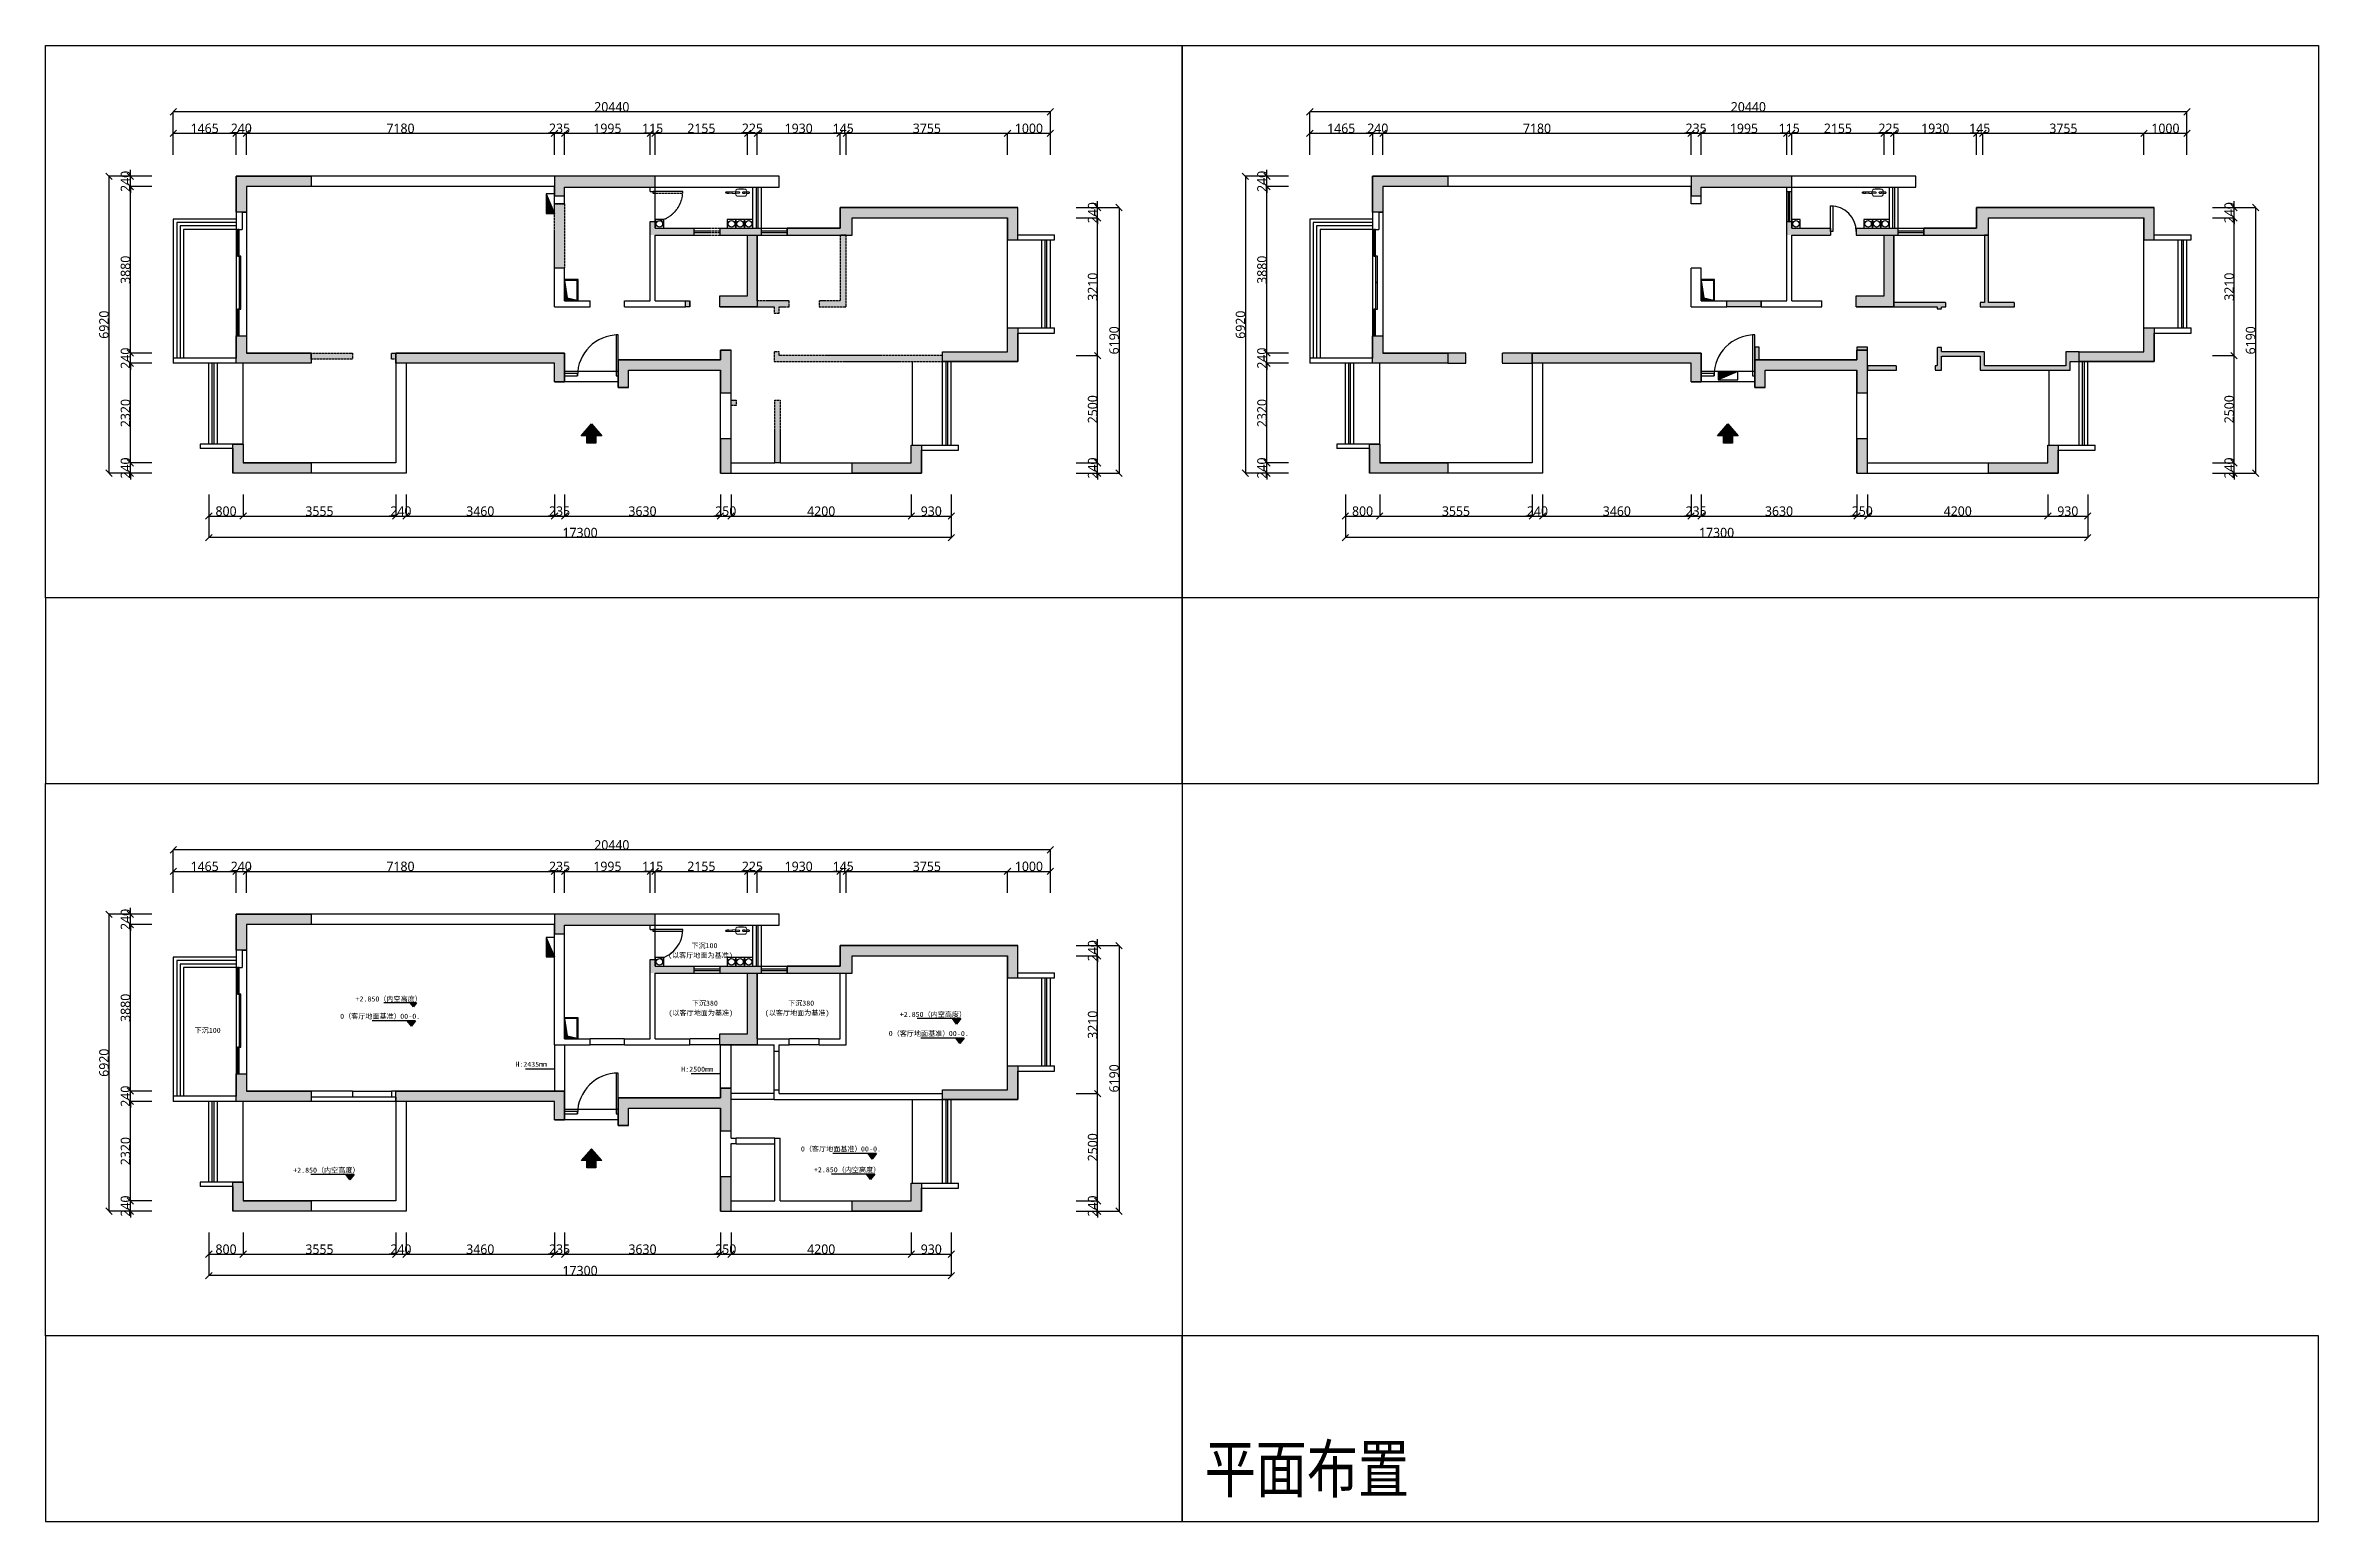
# Model space of a CAD drawing. Header units: millimetres. Extents: x -18923 to 87021, y -73077 to -1985.
# Drawn here: x -18923 to 34049, y -36381 to -1985 of the extents above; entities that cross this region are included whole.
import ezdxf

# ---------------------------------------------------------------- set-up
doc = ezdxf.new("R2010")
doc.units = ezdxf.units.MM
doc.header["$LTSCALE"] = 10
doc.linetypes.add('DASH', pattern=[0.35, 0.25, -0.1])
doc.layers.get('Defpoints').update_dxf_attribs({"color": 250})
for name, color, linetype in [('0文字-标注', 7, 'Continuous'), ('1', 7, 'Continuous'), ('1结构-填充-剪力墙', 251, 'Continuous'), ('1结构-墙体', 7, 'Continuous'), ('1结构-墙体-新建', 7, 'Continuous'), ('1结构-楼梯-栏杆', 43, 'Continuous'), ('1结构-楼梯-梯步', 49, 'Continuous'), ('1结构-窗', 133, 'Continuous'), ('1结构-窗及电梯', 133, 'Continuous'), ('1结构-门', 133, 'Continuous'), ('2平面-家具-细线', 8, 'Continuous'), ('wall', 1, 'Continuous'), ('平面-文字', 255, 'Continuous'), ('设施-建筑立管-烟', 37, 'Continuous')]:
    doc.layers.add(name, color=color, linetype=linetype)
doc.layers.add('电气', color=18, linetype='Continuous', lineweight=9)
doc.styles.add('-黑体', font='simhei.ttf')
doc.styles.add('5、6、7#楼参照$0$J-G5-03~34F房间名称$0$CTDI-ST', font='', dxfattribs={"width": 0.8})
doc.styles.add('dim_font', font='SIMPLEX.shx', dxfattribs={"width": 0.8})
doc.styles.add('图框－雅黑', font='')
doc.styles.get('5、6、7#楼参照$0$J-G5-03~34F房间名称$0$CTDI-ST').set_extended_font_data('SimSun')
doc.styles.get('图框－雅黑').set_extended_font_data('Microsoft YaHei')
doc.dimstyles.new('1-30', dxfattribs={"dimtxt": 150, "dimasz": 4, "dimexe": 1.5, "dimexo": 0, "dimgap": 0.6, "dimtad": 1, "dimdec": 0, "dimlfac": 30, "dimdsep": 46, "dimtxsty": 'dim_font', "dimblk": 'DOTSMALL', "dimcen": 4, "dimdle": 1.5, "dimclrd": 123, "dimclre": 123, "dimclrt": 256, "dimadec": 0, "dimazin": 0, "dimtfac": 1, "dimtdec": 0, "dimtix": 1, "dimtmove": 2, "dimatfit": 3, "dimldrblk": 'DOTSMALL', "dimfxl": 1.5, "dimarcsym": 0})

msp = doc.modelspace()

# ---------------------------------------------------------------- texts
at = {"layer": '1', "style": '5、6、7#楼参照$0$J-G5-03~34F房间名称$0$CTDI-ST', "width": 0.8}
msp.add_text('平面布置', height=1092, dxfattribs=at).set_placement((8091.3, -35700.9))
at = {"layer": '平面-文字', "color": 8, "style": '-黑体'}
for s, height, p in [('(以客厅地面为基准)', 118, (-4412.5, -23245.1)), ('下沉100', 118, (-3869, -23019.5)), ('+2.850（内空高度）', 117.996, (-11696.7, -24262.2, 28.8)), ('下沉380', 118, (-3861, -24360.4)), ('下沉380', 118, (-1615.9, -24360.4)), ('下沉100', 118, (-15447.7, -24993.6)), ('0（客厅地面基准）', 118, (-12055.7, -24665.5, 38.4)), ('00', 118, (-10655.6, -24665.5, 38.4)), ('-0.', 118, (-10466.4, -24665.5, 38.4)), ('(以客厅地面为基准)', 118, (-4404.6, -24586.1)), ('(以客厅地面为基准)', 118, (-2159.4, -24586.1)), ('+2.850（内空高度）', 117.996, (986.4, -24622.4, 38.4)), ('0（客厅地面基准）', 118, (727.9, -25068.3, 38.4)), ('00', 118, (2128, -25068.3, 38.4)), ('-0.', 118, (2317.2, -25068.3, 38.4)), ('H:2435mm', 118, (-7972.1, -25784.7, -66363.2)), ('H:2500mm', 118, (-4105.9, -25899.2, -66363.2)), ('0（客厅地面基准）', 118, (-1318.7, -27757.9, 38.4)), ('00', 118, (81.4, -27757.9, 38.4)), ('-0.', 118, (270.6, -27757.9, 38.4)), ('+2.850（内空高度）', 117.996, (-13149.2, -28252.6, 38.4)), ('+2.850（内空高度）', 117.996, (-1014.4, -28243, 38.4))]:
    msp.add_text(s, height=height, dxfattribs=at).set_placement(p)

# ---------------------------------------------------------------- blocks, each defined once
blk = doc.blocks.new('A$C49040A04')
at = {"layer": '设施-建筑立管-烟', "linetype": 'ByBlock'}
blk.add_hatch(color=256, dxfattribs=at).paths.add_polyline_path([(315, 20), (315, 475), (249, 68), (20, 20)])
for p, q in [((0, 495), (315, 495)), ((0, 0), (0, 495))]:
    blk.add_line(p, q, dxfattribs=at)
blk.add_lwpolyline([(315, 20), (20, 20), (20, 475), (315, 475)], close=True, dxfattribs=at)
blk.add_lwpolyline([(315, 475), (254, 70), (20, 20)], dxfattribs=at)
blk = doc.blocks.new('煤气表')
at = {"layer": '电气'}
for p, q in [((834834, -435985), (834792, -435985)), ((834834, -435985), (834792, -435985)), ((834894, -435987), (834792, -435987)), ((834894, -435987), (834792, -435987)), ((834894, -436011), (834792, -436011)), ((834894, -436011), (834792, -436011)), ((834834, -436014), (834792, -436014)), ((834834, -436014), (834792, -436014)), ((834829, -435987), (834829, -435975)), ((834829, -435987), (834829, -435975)), ((834829, -436023), (834829, -436011)), ((834829, -436023), (834829, -436011)), ((834834, -436014), (834834, -435985)), ((834834, -436014), (834834, -435985)), ((834863, -435987), (834834, -435987)), ((834863, -435987), (834834, -435987)), ((834863, -436011), (834834, -436011)), ((834863, -436011), (834834, -436011)), ((834863, -435985), (834863, -436013)), ((834863, -435985), (834897, -435985)), ((834863, -435985), (834863, -436013)), ((834863, -435985), (834897, -435985)), ((834863, -436013), (834897, -436013)), ((834863, -436013), (834897, -436013)), ((834989, -435935), (834869, -435935)), ((834989, -435935), (834869, -435935)), ((834973, -435931), (834885, -435931)), ((834885, -435935), (834885, -435931)), ((834973, -435931), (834885, -435931)), ((834885, -435935), (834885, -435931)), ((835034, -435987), (834967, -435987)), ((835034, -435987), (834967, -435987)), ((835034, -436011), (834967, -436011)), ((835034, -436011), (834967, -436011)), ((834973, -435935), (834973, -435931)), ((834973, -435935), (834973, -435931)), ((835029, -435975), (835029, -435987)), ((835029, -435975), (835029, -435987)), ((835029, -436011), (835029, -436023)), ((835029, -436011), (835029, -436023)), ((835034, -436015), (835034, -435983)), ((835034, -435983), (835093, -435983)), ((835034, -436015), (835034, -435983)), ((835034, -435983), (835093, -435983)), ((835093, -436015), (835034, -436015)), ((835093, -436015), (835034, -436015)), ((835062, -436015), (835062, -436015)), ((835062, -436015), (835062, -436015)), ((835066, -436015), (835066, -436015)), ((835066, -436015), (835066, -436015)), ((835093, -435983), (835093, -436015)), ((835093, -435983), (835093, -436015)), ((835199, -435987), (835093, -435987)), ((835199, -435987), (835093, -435987)), ((835093, -436015), (835093, -435991)), ((835093, -436015), (835093, -435991)), ((835199, -436011), (835093, -436011)), ((835199, -436011), (835093, -436011)), ((835152, -436011), (835149, -436011)), ((835152, -436011), (835149, -436011)), ((835152, -435985), (835152, -436013)), ((835184, -435985), (835152, -435985)), ((835152, -435985), (835152, -436013)), ((835184, -435985), (835152, -435985)), ((835184, -436013), (835152, -436013)), ((835184, -436013), (835152, -436013)), ((835184, -435985), (835184, -436013)), ((835184, -435985), (835184, -436013)), ((834989, -436063), (834869, -436063)), ((834989, -436063), (834869, -436063))]:
    blk.add_line(p, q, dxfattribs=at)
blk.add_circle((835199, -435999), 12, dxfattribs=at)
blk.add_circle((835199, -435999), 12, dxfattribs=at)
blk.add_circle((835199, -435999), 12, dxfattribs=at)
blk.add_circle((835199, -435999), 12, dxfattribs=at)
blk.add_circle((835199, -435999), 12, dxfattribs=at)
blk.add_circle((835199, -435999), 12, dxfattribs=at)
for centre, radius, start, end in [((834792, -435999), 14.4, 90, 270), ((834792, -435999), 14.4, 90, 270), ((834792, -435999), 12, 90, 270), ((834792, -435999), 12, 90, 270), ((834869, -435975), 40, 90, 180), ((834869, -435975), 40, 90, 180), ((834869, -436023), 40, 180, 270), ((834869, -436023), 40, 180, 270), ((834894, -435999), 14.4, 270, 90), ((834894, -435999), 14.4, 270, 90), ((834894, -435999), 12, 270, 90), ((834894, -435999), 12, 270, 90), ((834967, -435999), 12, 90, 270), ((834967, -435999), 12, 90, 270), ((834989, -435975), 40, 0, 90), ((834989, -435975), 40, 0, 90), ((834989, -436023), 40, 270, 0), ((834989, -436023), 40, 270, 0)]:
    blk.add_arc(centre, radius, start, end, dxfattribs=at)
blk = doc.blocks.new('gh')
at = {"layer": 'wall'}
blk.add_hatch(color=250, dxfattribs=at).paths.add_polyline_path([(164817, 67983), (164817, 68175), (164362, 68175)])
at = {"layer": 'wall', "color": 250}
blk.add_line((164362, 68175), (164817, 67983), dxfattribs=at)
blk.add_lwpolyline([(164362, 68175), (164817, 68175), (164817, 67983), (164362, 67983)], close=True, dxfattribs=at)
blk = doc.blocks.new('_OBLIQUE')
at = {"color": 0, "linetype": 'ByBlock'}
blk.add_line((-0.5, -0.5), (0.5, 0.5), dxfattribs=at)
blk = doc.blocks.new('*D221')
at = {"layer": '0文字-标注', "color": 8, "lineweight": -2, "transparency": 16777216}
for p, q in [((-15115, -29650), (-15115, -30151)), ((-14315, -29650), (-14315, -30151)), ((-15117, -30150), (-14314, -30150))]:
    blk.add_line(p, q, dxfattribs=at)
at = {"layer": 'Defpoints', "color": 0, "transparency": 16777216}
for p in [(-15115, -29650), (-14315, -29650), (-14315, -30150)]:
    blk.add_point(p, dxfattribs=at)
at = {"layer": '0文字-标注', "color": 8, "lineweight": -2, "transparency": 16777216, "xscale": 150, "yscale": 150, "zscale": 150, "rotation": 180}
blk.add_blockref('_OBLIQUE', (-15115, -30150), dxfattribs=at)
at = {"layer": '0文字-标注', "color": 8, "lineweight": -2, "transparency": 16777216, "xscale": 150, "yscale": 150, "zscale": 150}
blk.add_blockref('_OBLIQUE', (-14315, -30150), dxfattribs=at)
at = {"layer": '0文字-标注', "color": 255, "transparency": 16777216, "insert": (-14715, -30036), "char_height": 220, "attachment_point": 5, "style": '图框－雅黑'}
blk.add_mtext('800', dxfattribs=at)
blk = doc.blocks.new('_DotSmall')
at = {"color": 0, "linetype": 'ByBlock', "const_width": 0.5}
blk.add_lwpolyline([(-0.0625, 0, 1), (0.0625, 0, 1)], format="xyb", close=True, dxfattribs=at)
blk = doc.blocks.new('*D222')
at = {"layer": '0文字-标注', "color": 8, "lineweight": -2, "transparency": 16777216}
for p, q in [((-14315, -29650), (-14315, -30151)), ((-10760, -29650), (-10760, -30151)), ((-14317, -30150), (-10759, -30150))]:
    blk.add_line(p, q, dxfattribs=at)
at = {"layer": 'Defpoints', "color": 0, "transparency": 16777216}
for p in [(-14315, -29650), (-10760, -29650), (-10760, -30150)]:
    blk.add_point(p, dxfattribs=at)
at = {"layer": '0文字-标注', "color": 8, "lineweight": -2, "transparency": 16777216, "xscale": 150, "yscale": 150, "zscale": 150, "rotation": 180}
blk.add_blockref('_OBLIQUE', (-14315, -30150), dxfattribs=at)
at = {"layer": '0文字-标注', "color": 8, "lineweight": -2, "transparency": 16777216, "xscale": 150, "yscale": 150, "zscale": 150}
blk.add_blockref('_OBLIQUE', (-10760, -30150), dxfattribs=at)
at = {"layer": '0文字-标注', "color": 255, "transparency": 16777216, "insert": (-12538, -30036), "char_height": 220, "attachment_point": 5, "style": '图框－雅黑'}
blk.add_mtext('3555', dxfattribs=at)
blk = doc.blocks.new('*D223')
at = {"layer": '0文字-标注', "color": 8, "lineweight": -2, "transparency": 16777216}
for p, q in [((-10760, -29650), (-10760, -30151)), ((-10520, -29650), (-10520, -30151)), ((-10760, -30150), (-10910, -30150)), ((-10760, -30150), (-10520, -30150)), ((-10520, -30150), (-10370, -30150))]:
    blk.add_line(p, q, dxfattribs=at)
at = {"layer": 'Defpoints', "color": 0, "transparency": 16777216}
for p in [(-10760, -29650), (-10520, -29650), (-10520, -30150)]:
    blk.add_point(p, dxfattribs=at)
at = {"layer": '0文字-标注', "color": 8, "lineweight": -2, "transparency": 16777216, "xscale": 150, "yscale": 150, "zscale": 150}
blk.add_blockref('_OBLIQUE', (-10760, -30150), dxfattribs=at)
at = {"layer": '0文字-标注', "color": 8, "lineweight": -2, "transparency": 16777216, "xscale": 150, "yscale": 150, "zscale": 150, "rotation": 180}
blk.add_blockref('_OBLIQUE', (-10520, -30150), dxfattribs=at)
at = {"layer": '0文字-标注', "color": 255, "transparency": 16777216, "insert": (-10640, -30036), "char_height": 220, "attachment_point": 5, "style": '图框－雅黑'}
blk.add_mtext('240', dxfattribs=at)
blk = doc.blocks.new('*D224')
at = {"layer": '0文字-标注', "color": 8, "lineweight": -2, "transparency": 16777216}
for p, q in [((-10520, -29650), (-10520, -30151)), ((-7060, -29650), (-7060, -30151)), ((-10522, -30150), (-7059, -30150))]:
    blk.add_line(p, q, dxfattribs=at)
at = {"layer": 'Defpoints', "color": 0, "transparency": 16777216}
for p in [(-10520, -29650), (-7060, -29650), (-7060, -30150)]:
    blk.add_point(p, dxfattribs=at)
at = {"layer": '0文字-标注', "color": 8, "lineweight": -2, "transparency": 16777216, "xscale": 150, "yscale": 150, "zscale": 150, "rotation": 180}
blk.add_blockref('_OBLIQUE', (-10520, -30150), dxfattribs=at)
at = {"layer": '0文字-标注', "color": 8, "lineweight": -2, "transparency": 16777216, "xscale": 150, "yscale": 150, "zscale": 150}
blk.add_blockref('_OBLIQUE', (-7060, -30150), dxfattribs=at)
at = {"layer": '0文字-标注', "color": 255, "transparency": 16777216, "insert": (-8790, -30036), "char_height": 220, "attachment_point": 5, "style": '图框－雅黑'}
blk.add_mtext('3460', dxfattribs=at)
blk = doc.blocks.new('*D225')
at = {"layer": '0文字-标注', "color": 8, "lineweight": -2, "transparency": 16777216}
for p, q in [((-7060, -29650), (-7060, -30151)), ((-6825, -29650), (-6825, -30151)), ((-7060, -30150), (-7210, -30150)), ((-7060, -30150), (-6825, -30150)), ((-6825, -30150), (-6675, -30150))]:
    blk.add_line(p, q, dxfattribs=at)
at = {"layer": 'Defpoints', "color": 0, "transparency": 16777216}
for p in [(-7060, -29650), (-6825, -29650), (-6825, -30150)]:
    blk.add_point(p, dxfattribs=at)
at = {"layer": '0文字-标注', "color": 8, "lineweight": -2, "transparency": 16777216, "xscale": 150, "yscale": 150, "zscale": 150}
blk.add_blockref('_OBLIQUE', (-7060, -30150), dxfattribs=at)
at = {"layer": '0文字-标注', "color": 8, "lineweight": -2, "transparency": 16777216, "xscale": 150, "yscale": 150, "zscale": 150, "rotation": 180}
blk.add_blockref('_OBLIQUE', (-6825, -30150), dxfattribs=at)
at = {"layer": '0文字-标注', "color": 255, "transparency": 16777216, "insert": (-6943, -30036), "char_height": 220, "attachment_point": 5, "style": '图框－雅黑'}
blk.add_mtext('235', dxfattribs=at)
blk = doc.blocks.new('*D226')
at = {"layer": '0文字-标注', "color": 8, "lineweight": -2, "transparency": 16777216}
for p, q in [((-6825, -29650), (-6825, -30151)), ((-3195, -29650), (-3195, -30151)), ((-6827, -30150), (-3194, -30150))]:
    blk.add_line(p, q, dxfattribs=at)
at = {"layer": 'Defpoints', "color": 0, "transparency": 16777216}
for p in [(-6825, -29650), (-3195, -29650), (-3195, -30150)]:
    blk.add_point(p, dxfattribs=at)
at = {"layer": '0文字-标注', "color": 8, "lineweight": -2, "transparency": 16777216, "xscale": 150, "yscale": 150, "zscale": 150, "rotation": 180}
blk.add_blockref('_OBLIQUE', (-6825, -30150), dxfattribs=at)
at = {"layer": '0文字-标注', "color": 8, "lineweight": -2, "transparency": 16777216, "xscale": 150, "yscale": 150, "zscale": 150}
blk.add_blockref('_OBLIQUE', (-3195, -30150), dxfattribs=at)
at = {"layer": '0文字-标注', "color": 255, "transparency": 16777216, "insert": (-5010, -30036), "char_height": 220, "attachment_point": 5, "style": '图框－雅黑'}
blk.add_mtext('3630', dxfattribs=at)
blk = doc.blocks.new('*D227')
at = {"layer": '0文字-标注', "color": 8, "lineweight": -2, "transparency": 16777216}
for p, q in [((-3195, -29650), (-3195, -30151)), ((-2945, -29650), (-2945, -30151)), ((-3195, -30150), (-3345, -30150)), ((-3195, -30150), (-2945, -30150)), ((-2945, -30150), (-2795, -30150))]:
    blk.add_line(p, q, dxfattribs=at)
at = {"layer": 'Defpoints', "color": 0, "transparency": 16777216}
for p in [(-3195, -29650), (-2945, -29650), (-2945, -30150)]:
    blk.add_point(p, dxfattribs=at)
at = {"layer": '0文字-标注', "color": 8, "lineweight": -2, "transparency": 16777216, "xscale": 150, "yscale": 150, "zscale": 150}
blk.add_blockref('_OBLIQUE', (-3195, -30150), dxfattribs=at)
at = {"layer": '0文字-标注', "color": 8, "lineweight": -2, "transparency": 16777216, "xscale": 150, "yscale": 150, "zscale": 150, "rotation": 180}
blk.add_blockref('_OBLIQUE', (-2945, -30150), dxfattribs=at)
at = {"layer": '0文字-标注', "color": 255, "transparency": 16777216, "insert": (-3070, -30036), "char_height": 220, "attachment_point": 5, "style": '图框－雅黑'}
blk.add_mtext('250', dxfattribs=at)
blk = doc.blocks.new('*D228')
at = {"layer": '0文字-标注', "color": 8, "lineweight": -2, "transparency": 16777216}
for p, q in [((-2945, -29650), (-2945, -30151)), ((1255, -29650), (1255, -30151)), ((-2947, -30150), (1256, -30150))]:
    blk.add_line(p, q, dxfattribs=at)
at = {"layer": 'Defpoints', "color": 0, "transparency": 16777216}
for p in [(-2945, -29650), (1255, -29650), (1255, -30150)]:
    blk.add_point(p, dxfattribs=at)
at = {"layer": '0文字-标注', "color": 8, "lineweight": -2, "transparency": 16777216, "xscale": 150, "yscale": 150, "zscale": 150, "rotation": 180}
blk.add_blockref('_OBLIQUE', (-2945, -30150), dxfattribs=at)
at = {"layer": '0文字-标注', "color": 8, "lineweight": -2, "transparency": 16777216, "xscale": 150, "yscale": 150, "zscale": 150}
blk.add_blockref('_OBLIQUE', (1255, -30150), dxfattribs=at)
at = {"layer": '0文字-标注', "color": 255, "transparency": 16777216, "insert": (-845, -30036), "char_height": 220, "attachment_point": 5, "style": '图框－雅黑'}
blk.add_mtext('4200', dxfattribs=at)
blk = doc.blocks.new('*D229')
at = {"layer": '0文字-标注', "color": 8, "lineweight": -2, "transparency": 16777216}
for p, q in [((1255, -29650), (1255, -30151)), ((2185, -29650), (2185, -30151)), ((1253, -30150), (2186, -30150))]:
    blk.add_line(p, q, dxfattribs=at)
at = {"layer": 'Defpoints', "color": 0, "transparency": 16777216}
for p in [(1255, -29650), (2185, -29650), (2185, -30150)]:
    blk.add_point(p, dxfattribs=at)
at = {"layer": '0文字-标注', "color": 8, "lineweight": -2, "transparency": 16777216, "xscale": 150, "yscale": 150, "zscale": 150, "rotation": 180}
blk.add_blockref('_OBLIQUE', (1255, -30150), dxfattribs=at)
at = {"layer": '0文字-标注', "color": 8, "lineweight": -2, "transparency": 16777216, "xscale": 150, "yscale": 150, "zscale": 150}
blk.add_blockref('_OBLIQUE', (2185, -30150), dxfattribs=at)
at = {"layer": '0文字-标注', "color": 255, "transparency": 16777216, "insert": (1720, -30036), "char_height": 220, "attachment_point": 5, "style": '图框－雅黑'}
blk.add_mtext('930', dxfattribs=at)
blk = doc.blocks.new('*D230')
at = {"layer": '0文字-标注', "color": 8, "lineweight": -2, "transparency": 16777216}
for p, q in [((-15115, -29650), (-15115, -30651)), ((2185, -29650), (2185, -30651)), ((2186, -30650), (-15117, -30650))]:
    blk.add_line(p, q, dxfattribs=at)
at = {"layer": 'Defpoints', "color": 0, "transparency": 16777216}
for p in [(-15115, -29650), (2185, -29650), (-15115, -30650)]:
    blk.add_point(p, dxfattribs=at)
at = {"layer": '0文字-标注', "color": 8, "lineweight": -2, "transparency": 16777216, "xscale": 150, "yscale": 150, "zscale": 150, "rotation": 180}
blk.add_blockref('_OBLIQUE', (-15115, -30650), dxfattribs=at)
at = {"layer": '0文字-标注', "color": 8, "lineweight": -2, "transparency": 16777216, "xscale": 150, "yscale": 150, "zscale": 150}
blk.add_blockref('_OBLIQUE', (2185, -30650), dxfattribs=at)
at = {"layer": '0文字-标注', "color": 255, "transparency": 16777216, "insert": (-6465, -30535), "char_height": 220, "attachment_point": 5, "style": '图框－雅黑'}
blk.add_mtext('17300', dxfattribs=at)
blk = doc.blocks.new('*D231')
at = {"layer": '0文字-标注', "color": 8, "lineweight": -2, "transparency": 16777216}
for p, q in [((5095, -28910), (5596, -28910)), ((5595, -28910), (5595, -28760)), ((5595, -29150), (5595, -28910)), ((5095, -29150), (5596, -29150)), ((5595, -29150), (5595, -29300))]:
    blk.add_line(p, q, dxfattribs=at)
at = {"layer": 'Defpoints', "color": 0, "transparency": 16777216}
for p in [(5095, -28910), (5595, -28910), (5095, -29150)]:
    blk.add_point(p, dxfattribs=at)
at = {"layer": '0文字-标注', "color": 8, "lineweight": -2, "transparency": 16777216, "xscale": 150, "yscale": 150, "zscale": 150}
for p, rotation in [((5595, -28910), 270), ((5595, -29150), 90)]:
    blk.add_blockref('_OBLIQUE', p, dxfattribs=dict(at, rotation=rotation))
at = {"layer": '0文字-标注', "color": 255, "transparency": 16777216, "insert": (5481, -29030), "char_height": 220, "attachment_point": 5, "rotation": 90, "style": '图框－雅黑'}
blk.add_mtext('240', dxfattribs=at)
blk = doc.blocks.new('*D232')
at = {"layer": '0文字-标注', "color": 8, "lineweight": -2, "transparency": 16777216}
for p, q in [((5095, -26410), (5596, -26410)), ((5595, -28912), (5595, -26409)), ((5095, -28910), (5596, -28910))]:
    blk.add_line(p, q, dxfattribs=at)
at = {"layer": 'Defpoints', "color": 0, "transparency": 16777216}
for p in [(5095, -26410), (5595, -26410), (5095, -28910)]:
    blk.add_point(p, dxfattribs=at)
at = {"layer": '0文字-标注', "color": 8, "lineweight": -2, "transparency": 16777216, "xscale": 150, "yscale": 150, "zscale": 150}
for p, rotation in [((5595, -26410), 90), ((5595, -28910), 270)]:
    blk.add_blockref('_OBLIQUE', p, dxfattribs=dict(at, rotation=rotation))
at = {"layer": '0文字-标注', "color": 255, "transparency": 16777216, "insert": (5480, -27660), "char_height": 220, "attachment_point": 5, "rotation": 90, "style": '图框－雅黑'}
blk.add_mtext('2500', dxfattribs=at)
blk = doc.blocks.new('*D233')
at = {"layer": '0文字-标注', "color": 8, "lineweight": -2, "transparency": 16777216}
for p, q in [((5095, -23200), (5596, -23200)), ((5595, -26412), (5595, -23199)), ((5095, -26410), (5596, -26410))]:
    blk.add_line(p, q, dxfattribs=at)
at = {"layer": 'Defpoints', "color": 0, "transparency": 16777216}
for p in [(5095, -23200), (5595, -23200), (5095, -26410)]:
    blk.add_point(p, dxfattribs=at)
at = {"layer": '0文字-标注', "color": 8, "lineweight": -2, "transparency": 16777216, "xscale": 150, "yscale": 150, "zscale": 150}
for p, rotation in [((5595, -23200), 90), ((5595, -26410), 270)]:
    blk.add_blockref('_OBLIQUE', p, dxfattribs=dict(at, rotation=rotation))
at = {"layer": '0文字-标注', "color": 255, "transparency": 16777216, "insert": (5480, -24805), "char_height": 220, "attachment_point": 5, "rotation": 90, "style": '图框－雅黑'}
blk.add_mtext('3210', dxfattribs=at)
blk = doc.blocks.new('*D234')
at = {"layer": '0文字-标注', "color": 8, "lineweight": -2, "transparency": 16777216}
for p, q in [((5095, -22960), (5596, -22960)), ((5095, -23200), (5596, -23200)), ((5595, -22960), (5595, -22810)), ((5595, -23200), (5595, -22960)), ((5595, -23200), (5595, -23350))]:
    blk.add_line(p, q, dxfattribs=at)
at = {"layer": 'Defpoints', "color": 0, "transparency": 16777216}
for p in [(5095, -22960), (5095, -23200), (5595, -22960)]:
    blk.add_point(p, dxfattribs=at)
at = {"layer": '0文字-标注', "color": 8, "lineweight": -2, "transparency": 16777216, "xscale": 150, "yscale": 150, "zscale": 150}
for p, rotation in [((5595, -22960), 270), ((5595, -23200), 90)]:
    blk.add_blockref('_OBLIQUE', p, dxfattribs=dict(at, rotation=rotation))
at = {"layer": '0文字-标注', "color": 255, "transparency": 16777216, "insert": (5481, -23080), "char_height": 220, "attachment_point": 5, "rotation": 90, "style": '图框－雅黑'}
blk.add_mtext('240', dxfattribs=at)
blk = doc.blocks.new('*D235')
at = {"layer": '0文字-标注', "color": 8, "lineweight": -2, "transparency": 16777216}
for p, q in [((5095, -22960), (6096, -22960)), ((6095, -22959), (6095, -29152)), ((5095, -29150), (6096, -29150))]:
    blk.add_line(p, q, dxfattribs=at)
at = {"layer": 'Defpoints', "color": 0, "transparency": 16777216}
for p in [(5095, -22960), (5095, -29150), (6095, -29150)]:
    blk.add_point(p, dxfattribs=at)
at = {"layer": '0文字-标注', "color": 8, "lineweight": -2, "transparency": 16777216, "xscale": 150, "yscale": 150, "zscale": 150}
for p, rotation in [((6095, -22960), 90), ((6095, -29150), 270)]:
    blk.add_blockref('_OBLIQUE', p, dxfattribs=dict(at, rotation=rotation))
at = {"layer": '0文字-标注', "color": 255, "transparency": 16777216, "insert": (5980, -26055), "char_height": 220, "attachment_point": 5, "rotation": 90, "style": '图框－雅黑'}
blk.add_mtext('6190', dxfattribs=at)
blk = doc.blocks.new('*D236')
at = {"layer": '0文字-标注', "color": 8, "lineweight": -2, "transparency": 16777216}
for p, q in [((-16445, -28910), (-16946, -28910)), ((-16945, -28910), (-16945, -28760)), ((-16945, -29150), (-16945, -28910)), ((-16445, -29150), (-16946, -29150)), ((-16945, -29150), (-16945, -29300))]:
    blk.add_line(p, q, dxfattribs=at)
at = {"layer": 'Defpoints', "color": 0, "transparency": 16777216}
for p in [(-16945, -28910), (-16445, -28910), (-16445, -29150)]:
    blk.add_point(p, dxfattribs=at)
at = {"layer": '0文字-标注', "color": 8, "lineweight": -2, "transparency": 16777216, "xscale": 150, "yscale": 150, "zscale": 150}
for p, rotation in [((-16945, -28910), 270), ((-16945, -29150), 90)]:
    blk.add_blockref('_OBLIQUE', p, dxfattribs=dict(at, rotation=rotation))
at = {"layer": '0文字-标注', "color": 255, "transparency": 16777216, "insert": (-17059, -29030), "char_height": 220, "attachment_point": 5, "rotation": 90, "style": '图框－雅黑'}
blk.add_mtext('240', dxfattribs=at)
blk = doc.blocks.new('*D237')
at = {"layer": '0文字-标注', "color": 8, "lineweight": -2, "transparency": 16777216}
for p, q in [((-16445, -26590), (-16946, -26590)), ((-16945, -28912), (-16945, -26589)), ((-16445, -28910), (-16946, -28910))]:
    blk.add_line(p, q, dxfattribs=at)
at = {"layer": 'Defpoints', "color": 0, "transparency": 16777216}
for p in [(-16945, -26590), (-16445, -26590), (-16445, -28910)]:
    blk.add_point(p, dxfattribs=at)
at = {"layer": '0文字-标注', "color": 8, "lineweight": -2, "transparency": 16777216, "xscale": 150, "yscale": 150, "zscale": 150}
for p, rotation in [((-16945, -26590), 90), ((-16945, -28910), 270)]:
    blk.add_blockref('_OBLIQUE', p, dxfattribs=dict(at, rotation=rotation))
at = {"layer": '0文字-标注', "color": 255, "transparency": 16777216, "insert": (-17059, -27750), "char_height": 220, "attachment_point": 5, "rotation": 90, "style": '图框－雅黑'}
blk.add_mtext('2320', dxfattribs=at)
blk = doc.blocks.new('*D238')
at = {"layer": '0文字-标注', "color": 8, "lineweight": -2, "transparency": 16777216}
for p, q in [((-16445, -26350), (-16946, -26350)), ((-16945, -26350), (-16945, -26200)), ((-16945, -26590), (-16945, -26350)), ((-16445, -26590), (-16946, -26590)), ((-16945, -26590), (-16945, -26740))]:
    blk.add_line(p, q, dxfattribs=at)
at = {"layer": 'Defpoints', "color": 0, "transparency": 16777216}
for p in [(-16945, -26350), (-16445, -26350), (-16445, -26590)]:
    blk.add_point(p, dxfattribs=at)
at = {"layer": '0文字-标注', "color": 8, "lineweight": -2, "transparency": 16777216, "xscale": 150, "yscale": 150, "zscale": 150}
for p, rotation in [((-16945, -26350), 270), ((-16945, -26590), 90)]:
    blk.add_blockref('_OBLIQUE', p, dxfattribs=dict(at, rotation=rotation))
at = {"layer": '0文字-标注', "color": 255, "transparency": 16777216, "insert": (-17059, -26470), "char_height": 220, "attachment_point": 5, "rotation": 90, "style": '图框－雅黑'}
blk.add_mtext('240', dxfattribs=at)
blk = doc.blocks.new('*D239')
at = {"layer": '0文字-标注', "color": 8, "lineweight": -2, "transparency": 16777216}
for p, q in [((-16445, -22470), (-16946, -22470)), ((-16945, -26352), (-16945, -22469)), ((-16445, -26350), (-16946, -26350))]:
    blk.add_line(p, q, dxfattribs=at)
at = {"layer": 'Defpoints', "color": 0, "transparency": 16777216}
for p in [(-16945, -22470), (-16445, -22470), (-16445, -26350)]:
    blk.add_point(p, dxfattribs=at)
at = {"layer": '0文字-标注', "color": 8, "lineweight": -2, "transparency": 16777216, "xscale": 150, "yscale": 150, "zscale": 150}
for p, rotation in [((-16945, -22470), 90), ((-16945, -26350), 270)]:
    blk.add_blockref('_OBLIQUE', p, dxfattribs=dict(at, rotation=rotation))
at = {"layer": '0文字-标注', "color": 255, "transparency": 16777216, "insert": (-17059, -24410), "char_height": 220, "attachment_point": 5, "rotation": 90, "style": '图框－雅黑'}
blk.add_mtext('3880', dxfattribs=at)
blk = doc.blocks.new('*D240')
at = {"layer": '0文字-标注', "color": 8, "lineweight": -2, "transparency": 16777216}
for p, q in [((-16445, -22230), (-16946, -22230)), ((-16945, -22230), (-16945, -22080)), ((-16945, -22470), (-16945, -22230)), ((-16445, -22470), (-16946, -22470)), ((-16945, -22470), (-16945, -22620))]:
    blk.add_line(p, q, dxfattribs=at)
at = {"layer": 'Defpoints', "color": 0, "transparency": 16777216}
for p in [(-16945, -22230), (-16445, -22230), (-16445, -22470)]:
    blk.add_point(p, dxfattribs=at)
at = {"layer": '0文字-标注', "color": 8, "lineweight": -2, "transparency": 16777216, "xscale": 150, "yscale": 150, "zscale": 150}
for p, rotation in [((-16945, -22230), 270), ((-16945, -22470), 90)]:
    blk.add_blockref('_OBLIQUE', p, dxfattribs=dict(at, rotation=rotation))
at = {"layer": '0文字-标注', "color": 255, "transparency": 16777216, "insert": (-17059, -22350), "char_height": 220, "attachment_point": 5, "rotation": 90, "style": '图框－雅黑'}
blk.add_mtext('240', dxfattribs=at)
blk = doc.blocks.new('*D241')
at = {"layer": '0文字-标注', "color": 8, "lineweight": -2, "transparency": 16777216}
for p, q in [((-16445, -22230), (-17446, -22230)), ((-17445, -22229), (-17445, -29152)), ((-16445, -29150), (-17446, -29150))]:
    blk.add_line(p, q, dxfattribs=at)
at = {"layer": 'Defpoints', "color": 0, "transparency": 16777216}
for p in [(-16445, -22230), (-17445, -29150), (-16445, -29150)]:
    blk.add_point(p, dxfattribs=at)
at = {"layer": '0文字-标注', "color": 8, "lineweight": -2, "transparency": 16777216, "xscale": 150, "yscale": 150, "zscale": 150}
for p, rotation in [((-17445, -22230), 90), ((-17445, -29150), 270)]:
    blk.add_blockref('_OBLIQUE', p, dxfattribs=dict(at, rotation=rotation))
at = {"layer": '0文字-标注', "color": 255, "transparency": 16777216, "insert": (-17559, -25690), "char_height": 220, "attachment_point": 5, "rotation": 90, "style": '图框－雅黑'}
blk.add_mtext('6920', dxfattribs=at)
blk = doc.blocks.new('*D242')
at = {"layer": '0文字-标注', "color": 8, "lineweight": -2, "transparency": 16777216}
for p, q in [((-15947, -21230), (-14479, -21230)), ((-15945, -21730), (-15945, -21229)), ((-14480, -21730), (-14480, -21229))]:
    blk.add_line(p, q, dxfattribs=at)
at = {"layer": 'Defpoints', "color": 0, "transparency": 16777216}
for p in [(-14480, -21230), (-15945, -21730), (-14480, -21730)]:
    blk.add_point(p, dxfattribs=at)
at = {"layer": '0文字-标注', "color": 8, "lineweight": -2, "transparency": 16777216, "xscale": 150, "yscale": 150, "zscale": 150, "rotation": 180}
blk.add_blockref('_OBLIQUE', (-15945, -21230), dxfattribs=at)
at = {"layer": '0文字-标注', "color": 8, "lineweight": -2, "transparency": 16777216, "xscale": 150, "yscale": 150, "zscale": 150}
blk.add_blockref('_OBLIQUE', (-14480, -21230), dxfattribs=at)
at = {"layer": '0文字-标注', "color": 255, "transparency": 16777216, "insert": (-15213, -21115), "char_height": 220, "attachment_point": 5, "style": '图框－雅黑'}
blk.add_mtext('1465', dxfattribs=at)
blk = doc.blocks.new('*D243')
at = {"layer": '0文字-标注', "color": 8, "lineweight": -2, "transparency": 16777216}
for p, q in [((-14480, -21230), (-14630, -21230)), ((-14480, -21730), (-14480, -21229)), ((-14480, -21230), (-14240, -21230)), ((-14240, -21730), (-14240, -21229)), ((-14240, -21230), (-14090, -21230))]:
    blk.add_line(p, q, dxfattribs=at)
at = {"layer": 'Defpoints', "color": 0, "transparency": 16777216}
for p in [(-14240, -21230), (-14480, -21730), (-14240, -21730)]:
    blk.add_point(p, dxfattribs=at)
at = {"layer": '0文字-标注', "color": 8, "lineweight": -2, "transparency": 16777216, "xscale": 150, "yscale": 150, "zscale": 150}
blk.add_blockref('_OBLIQUE', (-14480, -21230), dxfattribs=at)
at = {"layer": '0文字-标注', "color": 8, "lineweight": -2, "transparency": 16777216, "xscale": 150, "yscale": 150, "zscale": 150, "rotation": 180}
blk.add_blockref('_OBLIQUE', (-14240, -21230), dxfattribs=at)
at = {"layer": '0文字-标注', "color": 255, "transparency": 16777216, "insert": (-14360, -21116), "char_height": 220, "attachment_point": 5, "style": '图框－雅黑'}
blk.add_mtext('240', dxfattribs=at)
blk = doc.blocks.new('*D244')
at = {"layer": '0文字-标注', "color": 8, "lineweight": -2, "transparency": 16777216}
for p, q in [((-14242, -21230), (-7059, -21230)), ((-14240, -21730), (-14240, -21229)), ((-7060, -21730), (-7060, -21229))]:
    blk.add_line(p, q, dxfattribs=at)
at = {"layer": 'Defpoints', "color": 0, "transparency": 16777216}
for p in [(-7060, -21230), (-14240, -21730), (-7060, -21730)]:
    blk.add_point(p, dxfattribs=at)
at = {"layer": '0文字-标注', "color": 8, "lineweight": -2, "transparency": 16777216, "xscale": 150, "yscale": 150, "zscale": 150, "rotation": 180}
blk.add_blockref('_OBLIQUE', (-14240, -21230), dxfattribs=at)
at = {"layer": '0文字-标注', "color": 8, "lineweight": -2, "transparency": 16777216, "xscale": 150, "yscale": 150, "zscale": 150}
blk.add_blockref('_OBLIQUE', (-7060, -21230), dxfattribs=at)
at = {"layer": '0文字-标注', "color": 255, "transparency": 16777216, "insert": (-10650, -21115), "char_height": 220, "attachment_point": 5, "style": '图框－雅黑'}
blk.add_mtext('7180', dxfattribs=at)
blk = doc.blocks.new('*D245')
at = {"layer": '0文字-标注', "color": 8, "lineweight": -2, "transparency": 16777216}
for p, q in [((-7060, -21230), (-7210, -21230)), ((-7060, -21730), (-7060, -21229)), ((-7060, -21230), (-6825, -21230)), ((-6825, -21730), (-6825, -21229)), ((-6825, -21230), (-6675, -21230))]:
    blk.add_line(p, q, dxfattribs=at)
at = {"layer": 'Defpoints', "color": 0, "transparency": 16777216}
for p in [(-6825, -21230), (-7060, -21730), (-6825, -21730)]:
    blk.add_point(p, dxfattribs=at)
at = {"layer": '0文字-标注', "color": 8, "lineweight": -2, "transparency": 16777216, "xscale": 150, "yscale": 150, "zscale": 150}
blk.add_blockref('_OBLIQUE', (-7060, -21230), dxfattribs=at)
at = {"layer": '0文字-标注', "color": 8, "lineweight": -2, "transparency": 16777216, "xscale": 150, "yscale": 150, "zscale": 150, "rotation": 180}
blk.add_blockref('_OBLIQUE', (-6825, -21230), dxfattribs=at)
at = {"layer": '0文字-标注', "color": 255, "transparency": 16777216, "insert": (-6943, -21116), "char_height": 220, "attachment_point": 5, "style": '图框－雅黑'}
blk.add_mtext('235', dxfattribs=at)
blk = doc.blocks.new('*D246')
at = {"layer": '0文字-标注', "color": 8, "lineweight": -2, "transparency": 16777216}
for p, q in [((-6827, -21230), (-4829, -21230)), ((-6825, -21730), (-6825, -21229)), ((-4830, -21730), (-4830, -21229))]:
    blk.add_line(p, q, dxfattribs=at)
at = {"layer": 'Defpoints', "color": 0, "transparency": 16777216}
for p in [(-4830, -21230), (-6825, -21730), (-4830, -21730)]:
    blk.add_point(p, dxfattribs=at)
at = {"layer": '0文字-标注', "color": 8, "lineweight": -2, "transparency": 16777216, "xscale": 150, "yscale": 150, "zscale": 150, "rotation": 180}
blk.add_blockref('_OBLIQUE', (-6825, -21230), dxfattribs=at)
at = {"layer": '0文字-标注', "color": 8, "lineweight": -2, "transparency": 16777216, "xscale": 150, "yscale": 150, "zscale": 150}
blk.add_blockref('_OBLIQUE', (-4830, -21230), dxfattribs=at)
at = {"layer": '0文字-标注', "color": 255, "transparency": 16777216, "insert": (-5828, -21115), "char_height": 220, "attachment_point": 5, "style": '图框－雅黑'}
blk.add_mtext('1995', dxfattribs=at)
blk = doc.blocks.new('*D247')
at = {"layer": '0文字-标注', "color": 8, "lineweight": -2, "transparency": 16777216}
for p, q in [((-4830, -21230), (-4980, -21230)), ((-4830, -21730), (-4830, -21229)), ((-4830, -21230), (-4715, -21230)), ((-4715, -21730), (-4715, -21229)), ((-4715, -21230), (-4565, -21230))]:
    blk.add_line(p, q, dxfattribs=at)
at = {"layer": 'Defpoints', "color": 0, "transparency": 16777216}
for p in [(-4715, -21230), (-4830, -21730), (-4715, -21730)]:
    blk.add_point(p, dxfattribs=at)
at = {"layer": '0文字-标注', "color": 8, "lineweight": -2, "transparency": 16777216, "xscale": 150, "yscale": 150, "zscale": 150}
blk.add_blockref('_OBLIQUE', (-4830, -21230), dxfattribs=at)
at = {"layer": '0文字-标注', "color": 8, "lineweight": -2, "transparency": 16777216, "xscale": 150, "yscale": 150, "zscale": 150, "rotation": 180}
blk.add_blockref('_OBLIQUE', (-4715, -21230), dxfattribs=at)
at = {"layer": '0文字-标注', "color": 255, "transparency": 16777216, "insert": (-4773, -21115), "char_height": 220, "attachment_point": 5, "style": '图框－雅黑'}
blk.add_mtext('115', dxfattribs=at)
blk = doc.blocks.new('*D248')
at = {"layer": '0文字-标注', "color": 8, "lineweight": -2, "transparency": 16777216}
for p, q in [((-4717, -21230), (-2559, -21230)), ((-4715, -21730), (-4715, -21229)), ((-2560, -21730), (-2560, -21229))]:
    blk.add_line(p, q, dxfattribs=at)
at = {"layer": 'Defpoints', "color": 0, "transparency": 16777216}
for p in [(-2560, -21230), (-4715, -21730), (-2560, -21730)]:
    blk.add_point(p, dxfattribs=at)
at = {"layer": '0文字-标注', "color": 8, "lineweight": -2, "transparency": 16777216, "xscale": 150, "yscale": 150, "zscale": 150, "rotation": 180}
blk.add_blockref('_OBLIQUE', (-4715, -21230), dxfattribs=at)
at = {"layer": '0文字-标注', "color": 8, "lineweight": -2, "transparency": 16777216, "xscale": 150, "yscale": 150, "zscale": 150}
blk.add_blockref('_OBLIQUE', (-2560, -21230), dxfattribs=at)
at = {"layer": '0文字-标注', "color": 255, "transparency": 16777216, "insert": (-3638, -21115), "char_height": 220, "attachment_point": 5, "style": '图框－雅黑'}
blk.add_mtext('2155', dxfattribs=at)
blk = doc.blocks.new('*D249')
at = {"layer": '0文字-标注', "color": 8, "lineweight": -2, "transparency": 16777216}
for p, q in [((-2560, -21230), (-2710, -21230)), ((-2560, -21730), (-2560, -21229)), ((-2560, -21230), (-2335, -21230)), ((-2335, -21730), (-2335, -21229)), ((-2335, -21230), (-2185, -21230))]:
    blk.add_line(p, q, dxfattribs=at)
at = {"layer": 'Defpoints', "color": 0, "transparency": 16777216}
for p in [(-2335, -21230), (-2560, -21730), (-2335, -21730)]:
    blk.add_point(p, dxfattribs=at)
at = {"layer": '0文字-标注', "color": 8, "lineweight": -2, "transparency": 16777216, "xscale": 150, "yscale": 150, "zscale": 150}
blk.add_blockref('_OBLIQUE', (-2560, -21230), dxfattribs=at)
at = {"layer": '0文字-标注', "color": 8, "lineweight": -2, "transparency": 16777216, "xscale": 150, "yscale": 150, "zscale": 150, "rotation": 180}
blk.add_blockref('_OBLIQUE', (-2335, -21230), dxfattribs=at)
at = {"layer": '0文字-标注', "color": 255, "transparency": 16777216, "insert": (-2448, -21116), "char_height": 220, "attachment_point": 5, "style": '图框－雅黑'}
blk.add_mtext('225', dxfattribs=at)
blk = doc.blocks.new('*D250')
at = {"layer": '0文字-标注', "color": 8, "lineweight": -2, "transparency": 16777216}
for p, q in [((-2337, -21230), (-404, -21230)), ((-2335, -21730), (-2335, -21229)), ((-405, -21730), (-405, -21229))]:
    blk.add_line(p, q, dxfattribs=at)
at = {"layer": 'Defpoints', "color": 0, "transparency": 16777216}
for p in [(-405, -21230), (-2335, -21730), (-405, -21730)]:
    blk.add_point(p, dxfattribs=at)
at = {"layer": '0文字-标注', "color": 8, "lineweight": -2, "transparency": 16777216, "xscale": 150, "yscale": 150, "zscale": 150, "rotation": 180}
blk.add_blockref('_OBLIQUE', (-2335, -21230), dxfattribs=at)
at = {"layer": '0文字-标注', "color": 8, "lineweight": -2, "transparency": 16777216, "xscale": 150, "yscale": 150, "zscale": 150}
blk.add_blockref('_OBLIQUE', (-405, -21230), dxfattribs=at)
at = {"layer": '0文字-标注', "color": 255, "transparency": 16777216, "insert": (-1370, -21115), "char_height": 220, "attachment_point": 5, "style": '图框－雅黑'}
blk.add_mtext('1930', dxfattribs=at)
blk = doc.blocks.new('*D251')
at = {"layer": '0文字-标注', "color": 8, "lineweight": -2, "transparency": 16777216}
for p, q in [((-405, -21230), (-555, -21230)), ((-405, -21730), (-405, -21229)), ((-405, -21230), (-260, -21230)), ((-260, -21730), (-260, -21229)), ((-260, -21230), (-110, -21230))]:
    blk.add_line(p, q, dxfattribs=at)
at = {"layer": 'Defpoints', "color": 0, "transparency": 16777216}
for p in [(-260, -21230), (-405, -21730), (-260, -21730)]:
    blk.add_point(p, dxfattribs=at)
at = {"layer": '0文字-标注', "color": 8, "lineweight": -2, "transparency": 16777216, "xscale": 150, "yscale": 150, "zscale": 150}
blk.add_blockref('_OBLIQUE', (-405, -21230), dxfattribs=at)
at = {"layer": '0文字-标注', "color": 8, "lineweight": -2, "transparency": 16777216, "xscale": 150, "yscale": 150, "zscale": 150, "rotation": 180}
blk.add_blockref('_OBLIQUE', (-260, -21230), dxfattribs=at)
at = {"layer": '0文字-标注', "color": 255, "transparency": 16777216, "insert": (-333, -21115), "char_height": 220, "attachment_point": 5, "style": '图框－雅黑'}
blk.add_mtext('145', dxfattribs=at)
blk = doc.blocks.new('*D252')
at = {"layer": '0文字-标注', "color": 8, "lineweight": -2, "transparency": 16777216}
for p, q in [((-262, -21230), (3496, -21230)), ((-260, -21730), (-260, -21229)), ((3495, -21730), (3495, -21229))]:
    blk.add_line(p, q, dxfattribs=at)
at = {"layer": 'Defpoints', "color": 0, "transparency": 16777216}
for p in [(3495, -21230), (-260, -21730), (3495, -21730)]:
    blk.add_point(p, dxfattribs=at)
at = {"layer": '0文字-标注', "color": 8, "lineweight": -2, "transparency": 16777216, "xscale": 150, "yscale": 150, "zscale": 150, "rotation": 180}
blk.add_blockref('_OBLIQUE', (-260, -21230), dxfattribs=at)
at = {"layer": '0文字-标注', "color": 8, "lineweight": -2, "transparency": 16777216, "xscale": 150, "yscale": 150, "zscale": 150}
blk.add_blockref('_OBLIQUE', (3495, -21230), dxfattribs=at)
at = {"layer": '0文字-标注', "color": 255, "transparency": 16777216, "insert": (1617, -21116), "char_height": 220, "attachment_point": 5, "style": '图框－雅黑'}
blk.add_mtext('3755', dxfattribs=at)
blk = doc.blocks.new('*D253')
at = {"layer": '0文字-标注', "color": 8, "lineweight": -2, "transparency": 16777216}
for p, q in [((3493, -21230), (4496, -21230)), ((3495, -21730), (3495, -21229)), ((4495, -21730), (4495, -21229))]:
    blk.add_line(p, q, dxfattribs=at)
at = {"layer": 'Defpoints', "color": 0, "transparency": 16777216}
for p in [(4495, -21230), (3495, -21730), (4495, -21730)]:
    blk.add_point(p, dxfattribs=at)
at = {"layer": '0文字-标注', "color": 8, "lineweight": -2, "transparency": 16777216, "xscale": 150, "yscale": 150, "zscale": 150, "rotation": 180}
blk.add_blockref('_OBLIQUE', (3495, -21230), dxfattribs=at)
at = {"layer": '0文字-标注', "color": 8, "lineweight": -2, "transparency": 16777216, "xscale": 150, "yscale": 150, "zscale": 150}
blk.add_blockref('_OBLIQUE', (4495, -21230), dxfattribs=at)
at = {"layer": '0文字-标注', "color": 255, "transparency": 16777216, "insert": (3995, -21115), "char_height": 220, "attachment_point": 5, "style": '图框－雅黑'}
blk.add_mtext('1000', dxfattribs=at)
blk = doc.blocks.new('*D254')
at = {"layer": '0文字-标注', "color": 8, "lineweight": -2, "transparency": 16777216}
for p, q in [((4496, -20730), (-15947, -20730)), ((-15945, -21730), (-15945, -20729)), ((4495, -21730), (4495, -20729))]:
    blk.add_line(p, q, dxfattribs=at)
at = {"layer": 'Defpoints', "color": 0, "transparency": 16777216}
for p in [(-15945, -20730), (-15945, -21730), (4495, -21730)]:
    blk.add_point(p, dxfattribs=at)
at = {"layer": '0文字-标注', "color": 8, "lineweight": -2, "transparency": 16777216, "xscale": 150, "yscale": 150, "zscale": 150, "rotation": 180}
blk.add_blockref('_OBLIQUE', (-15945, -20730), dxfattribs=at)
at = {"layer": '0文字-标注', "color": 8, "lineweight": -2, "transparency": 16777216, "xscale": 150, "yscale": 150, "zscale": 150}
blk.add_blockref('_OBLIQUE', (4495, -20730), dxfattribs=at)
at = {"layer": '0文字-标注', "color": 255, "transparency": 16777216, "insert": (-5725, -20616), "char_height": 220, "attachment_point": 5, "style": '图框－雅黑'}
blk.add_mtext('20440', dxfattribs=at)
blk = doc.blocks.new('*D477')
at = {"layer": '0文字-标注', "color": 8, "lineweight": -2, "transparency": 16777216}
for p, q in [((-15115, -12452), (-15115, -12953)), ((-14315, -12452), (-14315, -12953)), ((-15117, -12952), (-14314, -12952))]:
    blk.add_line(p, q, dxfattribs=at)
at = {"layer": 'Defpoints', "color": 0, "transparency": 16777216}
for p in [(-15115, -12452), (-14315, -12452), (-14315, -12952)]:
    blk.add_point(p, dxfattribs=at)
at = {"layer": '0文字-标注', "color": 8, "lineweight": -2, "transparency": 16777216, "xscale": 150, "yscale": 150, "zscale": 150, "rotation": 180}
blk.add_blockref('_OBLIQUE', (-15115, -12952), dxfattribs=at)
at = {"layer": '0文字-标注', "color": 8, "lineweight": -2, "transparency": 16777216, "xscale": 150, "yscale": 150, "zscale": 150}
blk.add_blockref('_OBLIQUE', (-14315, -12952), dxfattribs=at)
at = {"layer": '0文字-标注', "color": 255, "transparency": 16777216, "insert": (-14715, -12837), "char_height": 220, "attachment_point": 5, "style": '图框－雅黑'}
blk.add_mtext('800', dxfattribs=at)
blk = doc.blocks.new('*D478')
at = {"layer": '0文字-标注', "color": 8, "lineweight": -2, "transparency": 16777216}
for p, q in [((-14315, -12452), (-14315, -12953)), ((-10760, -12452), (-10760, -12953)), ((-14317, -12952), (-10759, -12952))]:
    blk.add_line(p, q, dxfattribs=at)
at = {"layer": 'Defpoints', "color": 0, "transparency": 16777216}
for p in [(-14315, -12452), (-10760, -12452), (-10760, -12952)]:
    blk.add_point(p, dxfattribs=at)
at = {"layer": '0文字-标注', "color": 8, "lineweight": -2, "transparency": 16777216, "xscale": 150, "yscale": 150, "zscale": 150, "rotation": 180}
blk.add_blockref('_OBLIQUE', (-14315, -12952), dxfattribs=at)
at = {"layer": '0文字-标注', "color": 8, "lineweight": -2, "transparency": 16777216, "xscale": 150, "yscale": 150, "zscale": 150}
blk.add_blockref('_OBLIQUE', (-10760, -12952), dxfattribs=at)
at = {"layer": '0文字-标注', "color": 255, "transparency": 16777216, "insert": (-12538, -12837), "char_height": 220, "attachment_point": 5, "style": '图框－雅黑'}
blk.add_mtext('3555', dxfattribs=at)
blk = doc.blocks.new('*D479')
at = {"layer": '0文字-标注', "color": 8, "lineweight": -2, "transparency": 16777216}
for p, q in [((-10760, -12452), (-10760, -12953)), ((-10520, -12452), (-10520, -12953)), ((-10760, -12952), (-10910, -12952)), ((-10760, -12952), (-10520, -12952)), ((-10520, -12952), (-10370, -12952))]:
    blk.add_line(p, q, dxfattribs=at)
at = {"layer": 'Defpoints', "color": 0, "transparency": 16777216}
for p in [(-10760, -12452), (-10520, -12452), (-10520, -12952)]:
    blk.add_point(p, dxfattribs=at)
at = {"layer": '0文字-标注', "color": 8, "lineweight": -2, "transparency": 16777216, "xscale": 150, "yscale": 150, "zscale": 150}
blk.add_blockref('_OBLIQUE', (-10760, -12952), dxfattribs=at)
at = {"layer": '0文字-标注', "color": 8, "lineweight": -2, "transparency": 16777216, "xscale": 150, "yscale": 150, "zscale": 150, "rotation": 180}
blk.add_blockref('_OBLIQUE', (-10520, -12952), dxfattribs=at)
at = {"layer": '0文字-标注', "color": 255, "transparency": 16777216, "insert": (-10640, -12837), "char_height": 220, "attachment_point": 5, "style": '图框－雅黑'}
blk.add_mtext('240', dxfattribs=at)
blk = doc.blocks.new('*D480')
at = {"layer": '0文字-标注', "color": 8, "lineweight": -2, "transparency": 16777216}
for p, q in [((-10520, -12452), (-10520, -12953)), ((-7060, -12452), (-7060, -12953)), ((-10522, -12952), (-7059, -12952))]:
    blk.add_line(p, q, dxfattribs=at)
at = {"layer": 'Defpoints', "color": 0, "transparency": 16777216}
for p in [(-10520, -12452), (-7060, -12452), (-7060, -12952)]:
    blk.add_point(p, dxfattribs=at)
at = {"layer": '0文字-标注', "color": 8, "lineweight": -2, "transparency": 16777216, "xscale": 150, "yscale": 150, "zscale": 150, "rotation": 180}
blk.add_blockref('_OBLIQUE', (-10520, -12952), dxfattribs=at)
at = {"layer": '0文字-标注', "color": 8, "lineweight": -2, "transparency": 16777216, "xscale": 150, "yscale": 150, "zscale": 150}
blk.add_blockref('_OBLIQUE', (-7060, -12952), dxfattribs=at)
at = {"layer": '0文字-标注', "color": 255, "transparency": 16777216, "insert": (-8790, -12837), "char_height": 220, "attachment_point": 5, "style": '图框－雅黑'}
blk.add_mtext('3460', dxfattribs=at)
blk = doc.blocks.new('*D481')
at = {"layer": '0文字-标注', "color": 8, "lineweight": -2, "transparency": 16777216}
for p, q in [((-7060, -12452), (-7060, -12953)), ((-6825, -12452), (-6825, -12953)), ((-7060, -12952), (-7210, -12952)), ((-7060, -12952), (-6825, -12952)), ((-6825, -12952), (-6675, -12952))]:
    blk.add_line(p, q, dxfattribs=at)
at = {"layer": 'Defpoints', "color": 0, "transparency": 16777216}
for p in [(-7060, -12452), (-6825, -12452), (-6825, -12952)]:
    blk.add_point(p, dxfattribs=at)
at = {"layer": '0文字-标注', "color": 8, "lineweight": -2, "transparency": 16777216, "xscale": 150, "yscale": 150, "zscale": 150}
blk.add_blockref('_OBLIQUE', (-7060, -12952), dxfattribs=at)
at = {"layer": '0文字-标注', "color": 8, "lineweight": -2, "transparency": 16777216, "xscale": 150, "yscale": 150, "zscale": 150, "rotation": 180}
blk.add_blockref('_OBLIQUE', (-6825, -12952), dxfattribs=at)
at = {"layer": '0文字-标注', "color": 255, "transparency": 16777216, "insert": (-6943, -12837), "char_height": 220, "attachment_point": 5, "style": '图框－雅黑'}
blk.add_mtext('235', dxfattribs=at)
blk = doc.blocks.new('*D482')
at = {"layer": '0文字-标注', "color": 8, "lineweight": -2, "transparency": 16777216}
for p, q in [((-6825, -12452), (-6825, -12953)), ((-3195, -12452), (-3195, -12953)), ((-6827, -12952), (-3194, -12952))]:
    blk.add_line(p, q, dxfattribs=at)
at = {"layer": 'Defpoints', "color": 0, "transparency": 16777216}
for p in [(-6825, -12452), (-3195, -12452), (-3195, -12952)]:
    blk.add_point(p, dxfattribs=at)
at = {"layer": '0文字-标注', "color": 8, "lineweight": -2, "transparency": 16777216, "xscale": 150, "yscale": 150, "zscale": 150, "rotation": 180}
blk.add_blockref('_OBLIQUE', (-6825, -12952), dxfattribs=at)
at = {"layer": '0文字-标注', "color": 8, "lineweight": -2, "transparency": 16777216, "xscale": 150, "yscale": 150, "zscale": 150}
blk.add_blockref('_OBLIQUE', (-3195, -12952), dxfattribs=at)
at = {"layer": '0文字-标注', "color": 255, "transparency": 16777216, "insert": (-5010, -12837), "char_height": 220, "attachment_point": 5, "style": '图框－雅黑'}
blk.add_mtext('3630', dxfattribs=at)
blk = doc.blocks.new('*D469')
at = {"layer": '0文字-标注', "color": 8, "lineweight": -2, "transparency": 16777216}
for p, q in [((-3195, -12452), (-3195, -12953)), ((-2945, -12452), (-2945, -12953)), ((-3195, -12952), (-3345, -12952)), ((-3195, -12952), (-2945, -12952)), ((-2945, -12952), (-2795, -12952))]:
    blk.add_line(p, q, dxfattribs=at)
at = {"layer": 'Defpoints', "color": 0, "transparency": 16777216}
for p in [(-3195, -12452), (-2945, -12452), (-2945, -12952)]:
    blk.add_point(p, dxfattribs=at)
at = {"layer": '0文字-标注', "color": 8, "lineweight": -2, "transparency": 16777216, "xscale": 150, "yscale": 150, "zscale": 150}
blk.add_blockref('_OBLIQUE', (-3195, -12952), dxfattribs=at)
at = {"layer": '0文字-标注', "color": 8, "lineweight": -2, "transparency": 16777216, "xscale": 150, "yscale": 150, "zscale": 150, "rotation": 180}
blk.add_blockref('_OBLIQUE', (-2945, -12952), dxfattribs=at)
at = {"layer": '0文字-标注', "color": 255, "transparency": 16777216, "insert": (-3070, -12837), "char_height": 220, "attachment_point": 5, "style": '图框－雅黑'}
blk.add_mtext('250', dxfattribs=at)
blk = doc.blocks.new('*D470')
at = {"layer": '0文字-标注', "color": 8, "lineweight": -2, "transparency": 16777216}
for p, q in [((-2945, -12452), (-2945, -12953)), ((1255, -12452), (1255, -12953)), ((-2947, -12952), (1256, -12952))]:
    blk.add_line(p, q, dxfattribs=at)
at = {"layer": 'Defpoints', "color": 0, "transparency": 16777216}
for p in [(-2945, -12452), (1255, -12452), (1255, -12952)]:
    blk.add_point(p, dxfattribs=at)
at = {"layer": '0文字-标注', "color": 8, "lineweight": -2, "transparency": 16777216, "xscale": 150, "yscale": 150, "zscale": 150, "rotation": 180}
blk.add_blockref('_OBLIQUE', (-2945, -12952), dxfattribs=at)
at = {"layer": '0文字-标注', "color": 8, "lineweight": -2, "transparency": 16777216, "xscale": 150, "yscale": 150, "zscale": 150}
blk.add_blockref('_OBLIQUE', (1255, -12952), dxfattribs=at)
at = {"layer": '0文字-标注', "color": 255, "transparency": 16777216, "insert": (-845, -12837), "char_height": 220, "attachment_point": 5, "style": '图框－雅黑'}
blk.add_mtext('4200', dxfattribs=at)
blk = doc.blocks.new('*D471')
at = {"layer": '0文字-标注', "color": 8, "lineweight": -2, "transparency": 16777216}
for p, q in [((1255, -12452), (1255, -12953)), ((2185, -12452), (2185, -12953)), ((1253, -12952), (2186, -12952))]:
    blk.add_line(p, q, dxfattribs=at)
at = {"layer": 'Defpoints', "color": 0, "transparency": 16777216}
for p in [(1255, -12452), (2185, -12452), (2185, -12952)]:
    blk.add_point(p, dxfattribs=at)
at = {"layer": '0文字-标注', "color": 8, "lineweight": -2, "transparency": 16777216, "xscale": 150, "yscale": 150, "zscale": 150, "rotation": 180}
blk.add_blockref('_OBLIQUE', (1255, -12952), dxfattribs=at)
at = {"layer": '0文字-标注', "color": 8, "lineweight": -2, "transparency": 16777216, "xscale": 150, "yscale": 150, "zscale": 150}
blk.add_blockref('_OBLIQUE', (2185, -12952), dxfattribs=at)
at = {"layer": '0文字-标注', "color": 255, "transparency": 16777216, "insert": (1720, -12837), "char_height": 220, "attachment_point": 5, "style": '图框－雅黑'}
blk.add_mtext('930', dxfattribs=at)
blk = doc.blocks.new('*D472')
at = {"layer": '0文字-标注', "color": 8, "lineweight": -2, "transparency": 16777216}
for p, q in [((-15115, -12452), (-15115, -13453)), ((2185, -12452), (2185, -13453)), ((2186, -13452), (-15117, -13452))]:
    blk.add_line(p, q, dxfattribs=at)
at = {"layer": 'Defpoints', "color": 0, "transparency": 16777216}
for p in [(-15115, -12452), (2185, -12452), (-15115, -13452)]:
    blk.add_point(p, dxfattribs=at)
at = {"layer": '0文字-标注', "color": 8, "lineweight": -2, "transparency": 16777216, "xscale": 150, "yscale": 150, "zscale": 150, "rotation": 180}
blk.add_blockref('_OBLIQUE', (-15115, -13452), dxfattribs=at)
at = {"layer": '0文字-标注', "color": 8, "lineweight": -2, "transparency": 16777216, "xscale": 150, "yscale": 150, "zscale": 150}
blk.add_blockref('_OBLIQUE', (2185, -13452), dxfattribs=at)
at = {"layer": '0文字-标注', "color": 255, "transparency": 16777216, "insert": (-6465, -13337), "char_height": 220, "attachment_point": 5, "style": '图框－雅黑'}
blk.add_mtext('17300', dxfattribs=at)
blk = doc.blocks.new('*D483')
at = {"layer": '0文字-标注', "color": 8, "lineweight": -2, "transparency": 16777216}
for p, q in [((5595, -11712), (5595, -11562)), ((5095, -11712), (5596, -11712)), ((5095, -11952), (5596, -11952)), ((5595, -11952), (5595, -11712)), ((5595, -11952), (5595, -12102))]:
    blk.add_line(p, q, dxfattribs=at)
at = {"layer": 'Defpoints', "color": 0, "transparency": 16777216}
for p in [(5095, -11712), (5095, -11952), (5595, -11712)]:
    blk.add_point(p, dxfattribs=at)
at = {"layer": '0文字-标注', "color": 8, "lineweight": -2, "transparency": 16777216, "xscale": 150, "yscale": 150, "zscale": 150}
for p, rotation in [((5595, -11712), 270), ((5595, -11952), 90)]:
    blk.add_blockref('_OBLIQUE', p, dxfattribs=dict(at, rotation=rotation))
at = {"layer": '0文字-标注', "color": 255, "transparency": 16777216, "insert": (5481, -11832), "char_height": 220, "attachment_point": 5, "rotation": 90, "style": '图框－雅黑'}
blk.add_mtext('240', dxfattribs=at)
blk = doc.blocks.new('*D484')
at = {"layer": '0文字-标注', "color": 8, "lineweight": -2, "transparency": 16777216}
for p, q in [((5095, -9212), (5596, -9212)), ((5595, -11713), (5595, -9210)), ((5095, -11712), (5596, -11712))]:
    blk.add_line(p, q, dxfattribs=at)
at = {"layer": 'Defpoints', "color": 0, "transparency": 16777216}
for p in [(5095, -9212), (5595, -9212), (5095, -11712)]:
    blk.add_point(p, dxfattribs=at)
at = {"layer": '0文字-标注', "color": 8, "lineweight": -2, "transparency": 16777216, "xscale": 150, "yscale": 150, "zscale": 150}
for p, rotation in [((5595, -9212), 90), ((5595, -11712), 270)]:
    blk.add_blockref('_OBLIQUE', p, dxfattribs=dict(at, rotation=rotation))
at = {"layer": '0文字-标注', "color": 255, "transparency": 16777216, "insert": (5480, -10462), "char_height": 220, "attachment_point": 5, "rotation": 90, "style": '图框－雅黑'}
blk.add_mtext('2500', dxfattribs=at)
blk = doc.blocks.new('*D485')
at = {"layer": '0文字-标注', "color": 8, "lineweight": -2, "transparency": 16777216}
for p, q in [((5095, -6002), (5596, -6002)), ((5595, -9213), (5595, -6000)), ((5095, -9212), (5596, -9212))]:
    blk.add_line(p, q, dxfattribs=at)
at = {"layer": 'Defpoints', "color": 0, "transparency": 16777216}
for p in [(5095, -6002), (5595, -6002), (5095, -9212)]:
    blk.add_point(p, dxfattribs=at)
at = {"layer": '0文字-标注', "color": 8, "lineweight": -2, "transparency": 16777216, "xscale": 150, "yscale": 150, "zscale": 150}
for p, rotation in [((5595, -6002), 90), ((5595, -9212), 270)]:
    blk.add_blockref('_OBLIQUE', p, dxfattribs=dict(at, rotation=rotation))
at = {"layer": '0文字-标注', "color": 255, "transparency": 16777216, "insert": (5480, -7607), "char_height": 220, "attachment_point": 5, "rotation": 90, "style": '图框－雅黑'}
blk.add_mtext('3210', dxfattribs=at)
blk = doc.blocks.new('*D486')
at = {"layer": '0文字-标注', "color": 8, "lineweight": -2, "transparency": 16777216}
for p, q in [((5095, -5762), (5596, -5762)), ((5595, -5762), (5595, -5612)), ((5595, -6002), (5595, -5762)), ((5095, -6002), (5596, -6002)), ((5595, -6002), (5595, -6152))]:
    blk.add_line(p, q, dxfattribs=at)
at = {"layer": 'Defpoints', "color": 0, "transparency": 16777216}
for p in [(5095, -5762), (5595, -5762), (5095, -6002)]:
    blk.add_point(p, dxfattribs=at)
at = {"layer": '0文字-标注', "color": 8, "lineweight": -2, "transparency": 16777216, "xscale": 150, "yscale": 150, "zscale": 150}
for p, rotation in [((5595, -5762), 270), ((5595, -6002), 90)]:
    blk.add_blockref('_OBLIQUE', p, dxfattribs=dict(at, rotation=rotation))
at = {"layer": '0文字-标注', "color": 255, "transparency": 16777216, "insert": (5481, -5882), "char_height": 220, "attachment_point": 5, "rotation": 90, "style": '图框－雅黑'}
blk.add_mtext('240', dxfattribs=at)
blk = doc.blocks.new('*D487')
at = {"layer": '0文字-标注', "color": 8, "lineweight": -2, "transparency": 16777216}
for p, q in [((5095, -5762), (6096, -5762)), ((6095, -5760), (6095, -11953)), ((5095, -11952), (6096, -11952))]:
    blk.add_line(p, q, dxfattribs=at)
at = {"layer": 'Defpoints', "color": 0, "transparency": 16777216}
for p in [(5095, -5762), (5095, -11952), (6095, -11952)]:
    blk.add_point(p, dxfattribs=at)
at = {"layer": '0文字-标注', "color": 8, "lineweight": -2, "transparency": 16777216, "xscale": 150, "yscale": 150, "zscale": 150}
for p, rotation in [((6095, -5762), 90), ((6095, -11952), 270)]:
    blk.add_blockref('_OBLIQUE', p, dxfattribs=dict(at, rotation=rotation))
at = {"layer": '0文字-标注', "color": 255, "transparency": 16777216, "insert": (5980, -8857), "char_height": 220, "attachment_point": 5, "rotation": 90, "style": '图框－雅黑'}
blk.add_mtext('6190', dxfattribs=at)
blk = doc.blocks.new('*D488')
at = {"layer": '0文字-标注', "color": 8, "lineweight": -2, "transparency": 16777216}
for p, q in [((-16945, -11712), (-16945, -11562)), ((-16445, -11712), (-16946, -11712)), ((-16445, -11952), (-16946, -11952)), ((-16945, -11952), (-16945, -11712)), ((-16945, -11952), (-16945, -12102))]:
    blk.add_line(p, q, dxfattribs=at)
at = {"layer": 'Defpoints', "color": 0, "transparency": 16777216}
for p in [(-16945, -11712), (-16445, -11712), (-16445, -11952)]:
    blk.add_point(p, dxfattribs=at)
at = {"layer": '0文字-标注', "color": 8, "lineweight": -2, "transparency": 16777216, "xscale": 150, "yscale": 150, "zscale": 150}
for p, rotation in [((-16945, -11712), 270), ((-16945, -11952), 90)]:
    blk.add_blockref('_OBLIQUE', p, dxfattribs=dict(at, rotation=rotation))
at = {"layer": '0文字-标注', "color": 255, "transparency": 16777216, "insert": (-17059, -11832), "char_height": 220, "attachment_point": 5, "rotation": 90, "style": '图框－雅黑'}
blk.add_mtext('240', dxfattribs=at)
blk = doc.blocks.new('*D489')
at = {"layer": '0文字-标注', "color": 8, "lineweight": -2, "transparency": 16777216}
for p, q in [((-16445, -9392), (-16946, -9392)), ((-16945, -11713), (-16945, -9390)), ((-16445, -11712), (-16946, -11712))]:
    blk.add_line(p, q, dxfattribs=at)
at = {"layer": 'Defpoints', "color": 0, "transparency": 16777216}
for p in [(-16945, -9392), (-16445, -9392), (-16445, -11712)]:
    blk.add_point(p, dxfattribs=at)
at = {"layer": '0文字-标注', "color": 8, "lineweight": -2, "transparency": 16777216, "xscale": 150, "yscale": 150, "zscale": 150}
for p, rotation in [((-16945, -9392), 90), ((-16945, -11712), 270)]:
    blk.add_blockref('_OBLIQUE', p, dxfattribs=dict(at, rotation=rotation))
at = {"layer": '0文字-标注', "color": 255, "transparency": 16777216, "insert": (-17059, -10552), "char_height": 220, "attachment_point": 5, "rotation": 90, "style": '图框－雅黑'}
blk.add_mtext('2320', dxfattribs=at)
blk = doc.blocks.new('*D490')
at = {"layer": '0文字-标注', "color": 8, "lineweight": -2, "transparency": 16777216}
for p, q in [((-16945, -9152), (-16945, -9002)), ((-16445, -9152), (-16946, -9152)), ((-16445, -9392), (-16946, -9392)), ((-16945, -9392), (-16945, -9152)), ((-16945, -9392), (-16945, -9542))]:
    blk.add_line(p, q, dxfattribs=at)
at = {"layer": 'Defpoints', "color": 0, "transparency": 16777216}
for p in [(-16945, -9152), (-16445, -9152), (-16445, -9392)]:
    blk.add_point(p, dxfattribs=at)
at = {"layer": '0文字-标注', "color": 8, "lineweight": -2, "transparency": 16777216, "xscale": 150, "yscale": 150, "zscale": 150}
for p, rotation in [((-16945, -9152), 270), ((-16945, -9392), 90)]:
    blk.add_blockref('_OBLIQUE', p, dxfattribs=dict(at, rotation=rotation))
at = {"layer": '0文字-标注', "color": 255, "transparency": 16777216, "insert": (-17059, -9272), "char_height": 220, "attachment_point": 5, "rotation": 90, "style": '图框－雅黑'}
blk.add_mtext('240', dxfattribs=at)
blk = doc.blocks.new('*D491')
at = {"layer": '0文字-标注', "color": 8, "lineweight": -2, "transparency": 16777216}
for p, q in [((-16445, -5272), (-16946, -5272)), ((-16945, -9153), (-16945, -5270)), ((-16445, -9152), (-16946, -9152))]:
    blk.add_line(p, q, dxfattribs=at)
at = {"layer": 'Defpoints', "color": 0, "transparency": 16777216}
for p in [(-16945, -5272), (-16445, -5272), (-16445, -9152)]:
    blk.add_point(p, dxfattribs=at)
at = {"layer": '0文字-标注', "color": 8, "lineweight": -2, "transparency": 16777216, "xscale": 150, "yscale": 150, "zscale": 150}
for p, rotation in [((-16945, -5272), 90), ((-16945, -9152), 270)]:
    blk.add_blockref('_OBLIQUE', p, dxfattribs=dict(at, rotation=rotation))
at = {"layer": '0文字-标注', "color": 255, "transparency": 16777216, "insert": (-17059, -7212), "char_height": 220, "attachment_point": 5, "rotation": 90, "style": '图框－雅黑'}
blk.add_mtext('3880', dxfattribs=at)
blk = doc.blocks.new('*D492')
at = {"layer": '0文字-标注', "color": 8, "lineweight": -2, "transparency": 16777216}
for p, q in [((-16445, -5032), (-16946, -5032)), ((-16445, -5272), (-16946, -5272)), ((-16945, -5032), (-16945, -4882)), ((-16945, -5272), (-16945, -5032)), ((-16945, -5272), (-16945, -5422))]:
    blk.add_line(p, q, dxfattribs=at)
at = {"layer": 'Defpoints', "color": 0, "transparency": 16777216}
for p in [(-16945, -5032), (-16445, -5032), (-16445, -5272)]:
    blk.add_point(p, dxfattribs=at)
at = {"layer": '0文字-标注', "color": 8, "lineweight": -2, "transparency": 16777216, "xscale": 150, "yscale": 150, "zscale": 150}
for p, rotation in [((-16945, -5032), 270), ((-16945, -5272), 90)]:
    blk.add_blockref('_OBLIQUE', p, dxfattribs=dict(at, rotation=rotation))
at = {"layer": '0文字-标注', "color": 255, "transparency": 16777216, "insert": (-17059, -5152), "char_height": 220, "attachment_point": 5, "rotation": 90, "style": '图框－雅黑'}
blk.add_mtext('240', dxfattribs=at)
blk = doc.blocks.new('*D473')
at = {"layer": '0文字-标注', "color": 8, "lineweight": -2, "transparency": 16777216}
for p, q in [((-16445, -5032), (-17446, -5032)), ((-17445, -5030), (-17445, -11953)), ((-16445, -11952), (-17446, -11952))]:
    blk.add_line(p, q, dxfattribs=at)
at = {"layer": 'Defpoints', "color": 0, "transparency": 16777216}
for p in [(-16445, -5032), (-17445, -11952), (-16445, -11952)]:
    blk.add_point(p, dxfattribs=at)
at = {"layer": '0文字-标注', "color": 8, "lineweight": -2, "transparency": 16777216, "xscale": 150, "yscale": 150, "zscale": 150}
for p, rotation in [((-17445, -5032), 90), ((-17445, -11952), 270)]:
    blk.add_blockref('_OBLIQUE', p, dxfattribs=dict(at, rotation=rotation))
at = {"layer": '0文字-标注', "color": 255, "transparency": 16777216, "insert": (-17559, -8492), "char_height": 220, "attachment_point": 5, "rotation": 90, "style": '图框－雅黑'}
blk.add_mtext('6920', dxfattribs=at)
blk = doc.blocks.new('*D474')
at = {"layer": '0文字-标注', "color": 8, "lineweight": -2, "transparency": 16777216}
for p, q in [((-15947, -4032), (-14479, -4032)), ((-15945, -4532), (-15945, -4031)), ((-14480, -4532), (-14480, -4031))]:
    blk.add_line(p, q, dxfattribs=at)
at = {"layer": 'Defpoints', "color": 0, "transparency": 16777216}
for p in [(-14480, -4032), (-15945, -4532), (-14480, -4532)]:
    blk.add_point(p, dxfattribs=at)
at = {"layer": '0文字-标注', "color": 8, "lineweight": -2, "transparency": 16777216, "xscale": 150, "yscale": 150, "zscale": 150, "rotation": 180}
blk.add_blockref('_OBLIQUE', (-15945, -4032), dxfattribs=at)
at = {"layer": '0文字-标注', "color": 8, "lineweight": -2, "transparency": 16777216, "xscale": 150, "yscale": 150, "zscale": 150}
blk.add_blockref('_OBLIQUE', (-14480, -4032), dxfattribs=at)
at = {"layer": '0文字-标注', "color": 255, "transparency": 16777216, "insert": (-15213, -3917), "char_height": 220, "attachment_point": 5, "style": '图框－雅黑'}
blk.add_mtext('1465', dxfattribs=at)
blk = doc.blocks.new('*D475')
at = {"layer": '0文字-标注', "color": 8, "lineweight": -2, "transparency": 16777216}
for p, q in [((-14480, -4032), (-14630, -4032)), ((-14480, -4532), (-14480, -4031)), ((-14480, -4032), (-14240, -4032)), ((-14240, -4532), (-14240, -4031)), ((-14240, -4032), (-14090, -4032))]:
    blk.add_line(p, q, dxfattribs=at)
at = {"layer": 'Defpoints', "color": 0, "transparency": 16777216}
for p in [(-14240, -4032), (-14480, -4532), (-14240, -4532)]:
    blk.add_point(p, dxfattribs=at)
at = {"layer": '0文字-标注', "color": 8, "lineweight": -2, "transparency": 16777216, "xscale": 150, "yscale": 150, "zscale": 150}
blk.add_blockref('_OBLIQUE', (-14480, -4032), dxfattribs=at)
at = {"layer": '0文字-标注', "color": 8, "lineweight": -2, "transparency": 16777216, "xscale": 150, "yscale": 150, "zscale": 150, "rotation": 180}
blk.add_blockref('_OBLIQUE', (-14240, -4032), dxfattribs=at)
at = {"layer": '0文字-标注', "color": 255, "transparency": 16777216, "insert": (-14360, -3917), "char_height": 220, "attachment_point": 5, "style": '图框－雅黑'}
blk.add_mtext('240', dxfattribs=at)
blk = doc.blocks.new('*D476')
at = {"layer": '0文字-标注', "color": 8, "lineweight": -2, "transparency": 16777216}
for p, q in [((-14242, -4032), (-7059, -4032)), ((-14240, -4532), (-14240, -4031)), ((-7060, -4532), (-7060, -4031))]:
    blk.add_line(p, q, dxfattribs=at)
at = {"layer": 'Defpoints', "color": 0, "transparency": 16777216}
for p in [(-7060, -4032), (-14240, -4532), (-7060, -4532)]:
    blk.add_point(p, dxfattribs=at)
at = {"layer": '0文字-标注', "color": 8, "lineweight": -2, "transparency": 16777216, "xscale": 150, "yscale": 150, "zscale": 150, "rotation": 180}
blk.add_blockref('_OBLIQUE', (-14240, -4032), dxfattribs=at)
at = {"layer": '0文字-标注', "color": 8, "lineweight": -2, "transparency": 16777216, "xscale": 150, "yscale": 150, "zscale": 150}
blk.add_blockref('_OBLIQUE', (-7060, -4032), dxfattribs=at)
at = {"layer": '0文字-标注', "color": 255, "transparency": 16777216, "insert": (-10650, -3917), "char_height": 220, "attachment_point": 5, "style": '图框－雅黑'}
blk.add_mtext('7180', dxfattribs=at)
blk = doc.blocks.new('*D493')
at = {"layer": '0文字-标注', "color": 8, "lineweight": -2, "transparency": 16777216}
for p, q in [((-7060, -4032), (-7210, -4032)), ((-7060, -4532), (-7060, -4031)), ((-7060, -4032), (-6825, -4032)), ((-6825, -4532), (-6825, -4031)), ((-6825, -4032), (-6675, -4032))]:
    blk.add_line(p, q, dxfattribs=at)
at = {"layer": 'Defpoints', "color": 0, "transparency": 16777216}
for p in [(-6825, -4032), (-7060, -4532), (-6825, -4532)]:
    blk.add_point(p, dxfattribs=at)
at = {"layer": '0文字-标注', "color": 8, "lineweight": -2, "transparency": 16777216, "xscale": 150, "yscale": 150, "zscale": 150}
blk.add_blockref('_OBLIQUE', (-7060, -4032), dxfattribs=at)
at = {"layer": '0文字-标注', "color": 8, "lineweight": -2, "transparency": 16777216, "xscale": 150, "yscale": 150, "zscale": 150, "rotation": 180}
blk.add_blockref('_OBLIQUE', (-6825, -4032), dxfattribs=at)
at = {"layer": '0文字-标注', "color": 255, "transparency": 16777216, "insert": (-6943, -3917), "char_height": 220, "attachment_point": 5, "style": '图框－雅黑'}
blk.add_mtext('235', dxfattribs=at)
blk = doc.blocks.new('*D494')
at = {"layer": '0文字-标注', "color": 8, "lineweight": -2, "transparency": 16777216}
for p, q in [((-6827, -4032), (-4829, -4032)), ((-6825, -4532), (-6825, -4031)), ((-4830, -4532), (-4830, -4031))]:
    blk.add_line(p, q, dxfattribs=at)
at = {"layer": 'Defpoints', "color": 0, "transparency": 16777216}
for p in [(-4830, -4032), (-6825, -4532), (-4830, -4532)]:
    blk.add_point(p, dxfattribs=at)
at = {"layer": '0文字-标注', "color": 8, "lineweight": -2, "transparency": 16777216, "xscale": 150, "yscale": 150, "zscale": 150, "rotation": 180}
blk.add_blockref('_OBLIQUE', (-6825, -4032), dxfattribs=at)
at = {"layer": '0文字-标注', "color": 8, "lineweight": -2, "transparency": 16777216, "xscale": 150, "yscale": 150, "zscale": 150}
blk.add_blockref('_OBLIQUE', (-4830, -4032), dxfattribs=at)
at = {"layer": '0文字-标注', "color": 255, "transparency": 16777216, "insert": (-5828, -3917), "char_height": 220, "attachment_point": 5, "style": '图框－雅黑'}
blk.add_mtext('1995', dxfattribs=at)
blk = doc.blocks.new('*D495')
at = {"layer": '0文字-标注', "color": 8, "lineweight": -2, "transparency": 16777216}
for p, q in [((-4830, -4032), (-4980, -4032)), ((-4830, -4532), (-4830, -4031)), ((-4830, -4032), (-4715, -4032)), ((-4715, -4532), (-4715, -4031)), ((-4715, -4032), (-4565, -4032))]:
    blk.add_line(p, q, dxfattribs=at)
at = {"layer": 'Defpoints', "color": 0, "transparency": 16777216}
for p in [(-4715, -4032), (-4830, -4532), (-4715, -4532)]:
    blk.add_point(p, dxfattribs=at)
at = {"layer": '0文字-标注', "color": 8, "lineweight": -2, "transparency": 16777216, "xscale": 150, "yscale": 150, "zscale": 150}
blk.add_blockref('_OBLIQUE', (-4830, -4032), dxfattribs=at)
at = {"layer": '0文字-标注', "color": 8, "lineweight": -2, "transparency": 16777216, "xscale": 150, "yscale": 150, "zscale": 150, "rotation": 180}
blk.add_blockref('_OBLIQUE', (-4715, -4032), dxfattribs=at)
at = {"layer": '0文字-标注', "color": 255, "transparency": 16777216, "insert": (-4773, -3917), "char_height": 220, "attachment_point": 5, "style": '图框－雅黑'}
blk.add_mtext('115', dxfattribs=at)
blk = doc.blocks.new('*D496')
at = {"layer": '0文字-标注', "color": 8, "lineweight": -2, "transparency": 16777216}
for p, q in [((-4717, -4032), (-2559, -4032)), ((-4715, -4532), (-4715, -4031)), ((-2560, -4532), (-2560, -4031))]:
    blk.add_line(p, q, dxfattribs=at)
at = {"layer": 'Defpoints', "color": 0, "transparency": 16777216}
for p in [(-2560, -4032), (-4715, -4532), (-2560, -4532)]:
    blk.add_point(p, dxfattribs=at)
at = {"layer": '0文字-标注', "color": 8, "lineweight": -2, "transparency": 16777216, "xscale": 150, "yscale": 150, "zscale": 150, "rotation": 180}
blk.add_blockref('_OBLIQUE', (-4715, -4032), dxfattribs=at)
at = {"layer": '0文字-标注', "color": 8, "lineweight": -2, "transparency": 16777216, "xscale": 150, "yscale": 150, "zscale": 150}
blk.add_blockref('_OBLIQUE', (-2560, -4032), dxfattribs=at)
at = {"layer": '0文字-标注', "color": 255, "transparency": 16777216, "insert": (-3638, -3917), "char_height": 220, "attachment_point": 5, "style": '图框－雅黑'}
blk.add_mtext('2155', dxfattribs=at)
blk = doc.blocks.new('*D497')
at = {"layer": '0文字-标注', "color": 8, "lineweight": -2, "transparency": 16777216}
for p, q in [((-2560, -4032), (-2710, -4032)), ((-2560, -4532), (-2560, -4031)), ((-2560, -4032), (-2335, -4032)), ((-2335, -4532), (-2335, -4031)), ((-2335, -4032), (-2185, -4032))]:
    blk.add_line(p, q, dxfattribs=at)
at = {"layer": 'Defpoints', "color": 0, "transparency": 16777216}
for p in [(-2335, -4032), (-2560, -4532), (-2335, -4532)]:
    blk.add_point(p, dxfattribs=at)
at = {"layer": '0文字-标注', "color": 8, "lineweight": -2, "transparency": 16777216, "xscale": 150, "yscale": 150, "zscale": 150}
blk.add_blockref('_OBLIQUE', (-2560, -4032), dxfattribs=at)
at = {"layer": '0文字-标注', "color": 8, "lineweight": -2, "transparency": 16777216, "xscale": 150, "yscale": 150, "zscale": 150, "rotation": 180}
blk.add_blockref('_OBLIQUE', (-2335, -4032), dxfattribs=at)
at = {"layer": '0文字-标注', "color": 255, "transparency": 16777216, "insert": (-2448, -3917), "char_height": 220, "attachment_point": 5, "style": '图框－雅黑'}
blk.add_mtext('225', dxfattribs=at)
blk = doc.blocks.new('*D498')
at = {"layer": '0文字-标注', "color": 8, "lineweight": -2, "transparency": 16777216}
for p, q in [((-2337, -4032), (-404, -4032)), ((-2335, -4532), (-2335, -4031)), ((-405, -4532), (-405, -4031))]:
    blk.add_line(p, q, dxfattribs=at)
at = {"layer": 'Defpoints', "color": 0, "transparency": 16777216}
for p in [(-405, -4032), (-2335, -4532), (-405, -4532)]:
    blk.add_point(p, dxfattribs=at)
at = {"layer": '0文字-标注', "color": 8, "lineweight": -2, "transparency": 16777216, "xscale": 150, "yscale": 150, "zscale": 150, "rotation": 180}
blk.add_blockref('_OBLIQUE', (-2335, -4032), dxfattribs=at)
at = {"layer": '0文字-标注', "color": 8, "lineweight": -2, "transparency": 16777216, "xscale": 150, "yscale": 150, "zscale": 150}
blk.add_blockref('_OBLIQUE', (-405, -4032), dxfattribs=at)
at = {"layer": '0文字-标注', "color": 255, "transparency": 16777216, "insert": (-1370, -3917), "char_height": 220, "attachment_point": 5, "style": '图框－雅黑'}
blk.add_mtext('1930', dxfattribs=at)
blk = doc.blocks.new('*D499')
at = {"layer": '0文字-标注', "color": 8, "lineweight": -2, "transparency": 16777216}
for p, q in [((-405, -4032), (-555, -4032)), ((-405, -4532), (-405, -4031)), ((-405, -4032), (-260, -4032)), ((-260, -4532), (-260, -4031)), ((-260, -4032), (-110, -4032))]:
    blk.add_line(p, q, dxfattribs=at)
at = {"layer": 'Defpoints', "color": 0, "transparency": 16777216}
for p in [(-260, -4032), (-405, -4532), (-260, -4532)]:
    blk.add_point(p, dxfattribs=at)
at = {"layer": '0文字-标注', "color": 8, "lineweight": -2, "transparency": 16777216, "xscale": 150, "yscale": 150, "zscale": 150}
blk.add_blockref('_OBLIQUE', (-405, -4032), dxfattribs=at)
at = {"layer": '0文字-标注', "color": 8, "lineweight": -2, "transparency": 16777216, "xscale": 150, "yscale": 150, "zscale": 150, "rotation": 180}
blk.add_blockref('_OBLIQUE', (-260, -4032), dxfattribs=at)
at = {"layer": '0文字-标注', "color": 255, "transparency": 16777216, "insert": (-333, -3917), "char_height": 220, "attachment_point": 5, "style": '图框－雅黑'}
blk.add_mtext('145', dxfattribs=at)
blk = doc.blocks.new('*D466')
at = {"layer": '0文字-标注', "color": 8, "lineweight": -2, "transparency": 16777216}
for p, q in [((-262, -4032), (3496, -4032)), ((-260, -4532), (-260, -4031)), ((3495, -4532), (3495, -4031))]:
    blk.add_line(p, q, dxfattribs=at)
at = {"layer": 'Defpoints', "color": 0, "transparency": 16777216}
for p in [(3495, -4032), (-260, -4532), (3495, -4532)]:
    blk.add_point(p, dxfattribs=at)
at = {"layer": '0文字-标注', "color": 8, "lineweight": -2, "transparency": 16777216, "xscale": 150, "yscale": 150, "zscale": 150, "rotation": 180}
blk.add_blockref('_OBLIQUE', (-260, -4032), dxfattribs=at)
at = {"layer": '0文字-标注', "color": 8, "lineweight": -2, "transparency": 16777216, "xscale": 150, "yscale": 150, "zscale": 150}
blk.add_blockref('_OBLIQUE', (3495, -4032), dxfattribs=at)
at = {"layer": '0文字-标注', "color": 255, "transparency": 16777216, "insert": (1617, -3917), "char_height": 220, "attachment_point": 5, "style": '图框－雅黑'}
blk.add_mtext('3755', dxfattribs=at)
blk = doc.blocks.new('*D467')
at = {"layer": '0文字-标注', "color": 8, "lineweight": -2, "transparency": 16777216}
for p, q in [((3493, -4032), (4496, -4032)), ((3495, -4532), (3495, -4031)), ((4495, -4532), (4495, -4031))]:
    blk.add_line(p, q, dxfattribs=at)
at = {"layer": 'Defpoints', "color": 0, "transparency": 16777216}
for p in [(4495, -4032), (3495, -4532), (4495, -4532)]:
    blk.add_point(p, dxfattribs=at)
at = {"layer": '0文字-标注', "color": 8, "lineweight": -2, "transparency": 16777216, "xscale": 150, "yscale": 150, "zscale": 150, "rotation": 180}
blk.add_blockref('_OBLIQUE', (3495, -4032), dxfattribs=at)
at = {"layer": '0文字-标注', "color": 8, "lineweight": -2, "transparency": 16777216, "xscale": 150, "yscale": 150, "zscale": 150}
blk.add_blockref('_OBLIQUE', (4495, -4032), dxfattribs=at)
at = {"layer": '0文字-标注', "color": 255, "transparency": 16777216, "insert": (3995, -3917), "char_height": 220, "attachment_point": 5, "style": '图框－雅黑'}
blk.add_mtext('1000', dxfattribs=at)
blk = doc.blocks.new('*D468')
at = {"layer": '0文字-标注', "color": 8, "lineweight": -2, "transparency": 16777216}
for p, q in [((4496, -3532), (-15947, -3532)), ((-15945, -4532), (-15945, -3531)), ((4495, -4532), (4495, -3531))]:
    blk.add_line(p, q, dxfattribs=at)
at = {"layer": 'Defpoints', "color": 0, "transparency": 16777216}
for p in [(-15945, -3532), (-15945, -4532), (4495, -4532)]:
    blk.add_point(p, dxfattribs=at)
at = {"layer": '0文字-标注', "color": 8, "lineweight": -2, "transparency": 16777216, "xscale": 150, "yscale": 150, "zscale": 150, "rotation": 180}
blk.add_blockref('_OBLIQUE', (-15945, -3532), dxfattribs=at)
at = {"layer": '0文字-标注', "color": 8, "lineweight": -2, "transparency": 16777216, "xscale": 150, "yscale": 150, "zscale": 150}
blk.add_blockref('_OBLIQUE', (4495, -3532), dxfattribs=at)
at = {"layer": '0文字-标注', "color": 255, "transparency": 16777216, "insert": (-5725, -3417), "char_height": 220, "attachment_point": 5, "style": '图框－雅黑'}
blk.add_mtext('20440', dxfattribs=at)
blk = doc.blocks.new('*D501')
at = {"layer": '0文字-标注', "color": 8, "lineweight": -2, "transparency": 16777216}
for p, q in [((11371, -12452), (11371, -12953)), ((12171, -12452), (12171, -12953)), ((11369, -12952), (12172, -12952))]:
    blk.add_line(p, q, dxfattribs=at)
at = {"layer": 'Defpoints', "color": 0, "transparency": 16777216}
for p in [(11371, -12452), (12171, -12452), (12171, -12952)]:
    blk.add_point(p, dxfattribs=at)
at = {"layer": '0文字-标注', "color": 8, "lineweight": -2, "transparency": 16777216, "xscale": 150, "yscale": 150, "zscale": 150, "rotation": 180}
blk.add_blockref('_OBLIQUE', (11371, -12952), dxfattribs=at)
at = {"layer": '0文字-标注', "color": 8, "lineweight": -2, "transparency": 16777216, "xscale": 150, "yscale": 150, "zscale": 150}
blk.add_blockref('_OBLIQUE', (12171, -12952), dxfattribs=at)
at = {"layer": '0文字-标注', "color": 255, "transparency": 16777216, "insert": (11771, -12837), "char_height": 220, "attachment_point": 5, "style": '图框－雅黑'}
blk.add_mtext('800', dxfattribs=at)
blk = doc.blocks.new('*D502')
at = {"layer": '0文字-标注', "color": 8, "lineweight": -2, "transparency": 16777216}
for p, q in [((12171, -12452), (12171, -12953)), ((15726, -12452), (15726, -12953)), ((12169, -12952), (15727, -12952))]:
    blk.add_line(p, q, dxfattribs=at)
at = {"layer": 'Defpoints', "color": 0, "transparency": 16777216}
for p in [(12171, -12452), (15726, -12452), (15726, -12952)]:
    blk.add_point(p, dxfattribs=at)
at = {"layer": '0文字-标注', "color": 8, "lineweight": -2, "transparency": 16777216, "xscale": 150, "yscale": 150, "zscale": 150, "rotation": 180}
blk.add_blockref('_OBLIQUE', (12171, -12952), dxfattribs=at)
at = {"layer": '0文字-标注', "color": 8, "lineweight": -2, "transparency": 16777216, "xscale": 150, "yscale": 150, "zscale": 150}
blk.add_blockref('_OBLIQUE', (15726, -12952), dxfattribs=at)
at = {"layer": '0文字-标注', "color": 255, "transparency": 16777216, "insert": (13948, -12837), "char_height": 220, "attachment_point": 5, "style": '图框－雅黑'}
blk.add_mtext('3555', dxfattribs=at)
blk = doc.blocks.new('*D503')
at = {"layer": '0文字-标注', "color": 8, "lineweight": -2, "transparency": 16777216}
for p, q in [((15726, -12452), (15726, -12953)), ((15966, -12452), (15966, -12953)), ((15726, -12952), (15576, -12952)), ((15726, -12952), (15966, -12952)), ((15966, -12952), (16116, -12952))]:
    blk.add_line(p, q, dxfattribs=at)
at = {"layer": 'Defpoints', "color": 0, "transparency": 16777216}
for p in [(15726, -12452), (15966, -12452), (15966, -12952)]:
    blk.add_point(p, dxfattribs=at)
at = {"layer": '0文字-标注', "color": 8, "lineweight": -2, "transparency": 16777216, "xscale": 150, "yscale": 150, "zscale": 150}
blk.add_blockref('_OBLIQUE', (15726, -12952), dxfattribs=at)
at = {"layer": '0文字-标注', "color": 8, "lineweight": -2, "transparency": 16777216, "xscale": 150, "yscale": 150, "zscale": 150, "rotation": 180}
blk.add_blockref('_OBLIQUE', (15966, -12952), dxfattribs=at)
at = {"layer": '0文字-标注', "color": 255, "transparency": 16777216, "insert": (15846, -12837), "char_height": 220, "attachment_point": 5, "style": '图框－雅黑'}
blk.add_mtext('240', dxfattribs=at)
blk = doc.blocks.new('*D504')
at = {"layer": '0文字-标注', "color": 8, "lineweight": -2, "transparency": 16777216}
for p, q in [((15966, -12452), (15966, -12953)), ((19426, -12452), (19426, -12953)), ((15964, -12952), (19427, -12952))]:
    blk.add_line(p, q, dxfattribs=at)
at = {"layer": 'Defpoints', "color": 0, "transparency": 16777216}
for p in [(15966, -12452), (19426, -12452), (19426, -12952)]:
    blk.add_point(p, dxfattribs=at)
at = {"layer": '0文字-标注', "color": 8, "lineweight": -2, "transparency": 16777216, "xscale": 150, "yscale": 150, "zscale": 150, "rotation": 180}
blk.add_blockref('_OBLIQUE', (15966, -12952), dxfattribs=at)
at = {"layer": '0文字-标注', "color": 8, "lineweight": -2, "transparency": 16777216, "xscale": 150, "yscale": 150, "zscale": 150}
blk.add_blockref('_OBLIQUE', (19426, -12952), dxfattribs=at)
at = {"layer": '0文字-标注', "color": 255, "transparency": 16777216, "insert": (17696, -12837), "char_height": 220, "attachment_point": 5, "style": '图框－雅黑'}
blk.add_mtext('3460', dxfattribs=at)
blk = doc.blocks.new('*D505')
at = {"layer": '0文字-标注', "color": 8, "lineweight": -2, "transparency": 16777216}
for p, q in [((19426, -12452), (19426, -12953)), ((19661, -12452), (19661, -12953)), ((19426, -12952), (19276, -12952)), ((19426, -12952), (19661, -12952)), ((19661, -12952), (19811, -12952))]:
    blk.add_line(p, q, dxfattribs=at)
at = {"layer": 'Defpoints', "color": 0, "transparency": 16777216}
for p in [(19426, -12452), (19661, -12452), (19661, -12952)]:
    blk.add_point(p, dxfattribs=at)
at = {"layer": '0文字-标注', "color": 8, "lineweight": -2, "transparency": 16777216, "xscale": 150, "yscale": 150, "zscale": 150}
blk.add_blockref('_OBLIQUE', (19426, -12952), dxfattribs=at)
at = {"layer": '0文字-标注', "color": 8, "lineweight": -2, "transparency": 16777216, "xscale": 150, "yscale": 150, "zscale": 150, "rotation": 180}
blk.add_blockref('_OBLIQUE', (19661, -12952), dxfattribs=at)
at = {"layer": '0文字-标注', "color": 255, "transparency": 16777216, "insert": (19543, -12837), "char_height": 220, "attachment_point": 5, "style": '图框－雅黑'}
blk.add_mtext('235', dxfattribs=at)
blk = doc.blocks.new('*D506')
at = {"layer": '0文字-标注', "color": 8, "lineweight": -2, "transparency": 16777216}
for p, q in [((19661, -12452), (19661, -12953)), ((23291, -12452), (23291, -12953)), ((19659, -12952), (23292, -12952))]:
    blk.add_line(p, q, dxfattribs=at)
at = {"layer": 'Defpoints', "color": 0, "transparency": 16777216}
for p in [(19661, -12452), (23291, -12452), (23291, -12952)]:
    blk.add_point(p, dxfattribs=at)
at = {"layer": '0文字-标注', "color": 8, "lineweight": -2, "transparency": 16777216, "xscale": 150, "yscale": 150, "zscale": 150, "rotation": 180}
blk.add_blockref('_OBLIQUE', (19661, -12952), dxfattribs=at)
at = {"layer": '0文字-标注', "color": 8, "lineweight": -2, "transparency": 16777216, "xscale": 150, "yscale": 150, "zscale": 150}
blk.add_blockref('_OBLIQUE', (23291, -12952), dxfattribs=at)
at = {"layer": '0文字-标注', "color": 255, "transparency": 16777216, "insert": (21476, -12837), "char_height": 220, "attachment_point": 5, "style": '图框－雅黑'}
blk.add_mtext('3630', dxfattribs=at)
blk = doc.blocks.new('*D507')
at = {"layer": '0文字-标注', "color": 8, "lineweight": -2, "transparency": 16777216}
for p, q in [((23291, -12452), (23291, -12953)), ((23541, -12452), (23541, -12953)), ((23291, -12952), (23141, -12952)), ((23291, -12952), (23541, -12952)), ((23541, -12952), (23691, -12952))]:
    blk.add_line(p, q, dxfattribs=at)
at = {"layer": 'Defpoints', "color": 0, "transparency": 16777216}
for p in [(23291, -12452), (23541, -12452), (23541, -12952)]:
    blk.add_point(p, dxfattribs=at)
at = {"layer": '0文字-标注', "color": 8, "lineweight": -2, "transparency": 16777216, "xscale": 150, "yscale": 150, "zscale": 150}
blk.add_blockref('_OBLIQUE', (23291, -12952), dxfattribs=at)
at = {"layer": '0文字-标注', "color": 8, "lineweight": -2, "transparency": 16777216, "xscale": 150, "yscale": 150, "zscale": 150, "rotation": 180}
blk.add_blockref('_OBLIQUE', (23541, -12952), dxfattribs=at)
at = {"layer": '0文字-标注', "color": 255, "transparency": 16777216, "insert": (23416, -12837), "char_height": 220, "attachment_point": 5, "style": '图框－雅黑'}
blk.add_mtext('250', dxfattribs=at)
blk = doc.blocks.new('*D508')
at = {"layer": '0文字-标注', "color": 8, "lineweight": -2, "transparency": 16777216}
for p, q in [((23541, -12452), (23541, -12953)), ((27741, -12452), (27741, -12953)), ((23539, -12952), (27742, -12952))]:
    blk.add_line(p, q, dxfattribs=at)
at = {"layer": 'Defpoints', "color": 0, "transparency": 16777216}
for p in [(23541, -12452), (27741, -12452), (27741, -12952)]:
    blk.add_point(p, dxfattribs=at)
at = {"layer": '0文字-标注', "color": 8, "lineweight": -2, "transparency": 16777216, "xscale": 150, "yscale": 150, "zscale": 150, "rotation": 180}
blk.add_blockref('_OBLIQUE', (23541, -12952), dxfattribs=at)
at = {"layer": '0文字-标注', "color": 8, "lineweight": -2, "transparency": 16777216, "xscale": 150, "yscale": 150, "zscale": 150}
blk.add_blockref('_OBLIQUE', (27741, -12952), dxfattribs=at)
at = {"layer": '0文字-标注', "color": 255, "transparency": 16777216, "insert": (25641, -12837), "char_height": 220, "attachment_point": 5, "style": '图框－雅黑'}
blk.add_mtext('4200', dxfattribs=at)
blk = doc.blocks.new('*D509')
at = {"layer": '0文字-标注', "color": 8, "lineweight": -2, "transparency": 16777216}
for p, q in [((27741, -12452), (27741, -12953)), ((28671, -12452), (28671, -12953)), ((27739, -12952), (28672, -12952))]:
    blk.add_line(p, q, dxfattribs=at)
at = {"layer": 'Defpoints', "color": 0, "transparency": 16777216}
for p in [(27741, -12452), (28671, -12452), (28671, -12952)]:
    blk.add_point(p, dxfattribs=at)
at = {"layer": '0文字-标注', "color": 8, "lineweight": -2, "transparency": 16777216, "xscale": 150, "yscale": 150, "zscale": 150, "rotation": 180}
blk.add_blockref('_OBLIQUE', (27741, -12952), dxfattribs=at)
at = {"layer": '0文字-标注', "color": 8, "lineweight": -2, "transparency": 16777216, "xscale": 150, "yscale": 150, "zscale": 150}
blk.add_blockref('_OBLIQUE', (28671, -12952), dxfattribs=at)
at = {"layer": '0文字-标注', "color": 255, "transparency": 16777216, "insert": (28206, -12837), "char_height": 220, "attachment_point": 5, "style": '图框－雅黑'}
blk.add_mtext('930', dxfattribs=at)
blk = doc.blocks.new('*D510')
at = {"layer": '0文字-标注', "color": 8, "lineweight": -2, "transparency": 16777216}
for p, q in [((11371, -12452), (11371, -13453)), ((28671, -12452), (28671, -13453)), ((28672, -13452), (11369, -13452))]:
    blk.add_line(p, q, dxfattribs=at)
at = {"layer": 'Defpoints', "color": 0, "transparency": 16777216}
for p in [(11371, -12452), (28671, -12452), (11371, -13452)]:
    blk.add_point(p, dxfattribs=at)
at = {"layer": '0文字-标注', "color": 8, "lineweight": -2, "transparency": 16777216, "xscale": 150, "yscale": 150, "zscale": 150, "rotation": 180}
blk.add_blockref('_OBLIQUE', (11371, -13452), dxfattribs=at)
at = {"layer": '0文字-标注', "color": 8, "lineweight": -2, "transparency": 16777216, "xscale": 150, "yscale": 150, "zscale": 150}
blk.add_blockref('_OBLIQUE', (28671, -13452), dxfattribs=at)
at = {"layer": '0文字-标注', "color": 255, "transparency": 16777216, "insert": (20021, -13337), "char_height": 220, "attachment_point": 5, "style": '图框－雅黑'}
blk.add_mtext('17300', dxfattribs=at)
blk = doc.blocks.new('*D511')
at = {"layer": '0文字-标注', "color": 8, "lineweight": -2, "transparency": 16777216}
for p, q in [((32081, -11712), (32081, -11562)), ((31581, -11712), (32082, -11712)), ((31581, -11952), (32082, -11952)), ((32081, -11952), (32081, -11712)), ((32081, -11952), (32081, -12102))]:
    blk.add_line(p, q, dxfattribs=at)
at = {"layer": 'Defpoints', "color": 0, "transparency": 16777216}
for p in [(31581, -11712), (31581, -11952), (32081, -11712)]:
    blk.add_point(p, dxfattribs=at)
at = {"layer": '0文字-标注', "color": 8, "lineweight": -2, "transparency": 16777216, "xscale": 150, "yscale": 150, "zscale": 150}
for p, rotation in [((32081, -11712), 270), ((32081, -11952), 90)]:
    blk.add_blockref('_OBLIQUE', p, dxfattribs=dict(at, rotation=rotation))
at = {"layer": '0文字-标注', "color": 255, "transparency": 16777216, "insert": (31967, -11832), "char_height": 220, "attachment_point": 5, "rotation": 90, "style": '图框－雅黑'}
blk.add_mtext('240', dxfattribs=at)
blk = doc.blocks.new('*D512')
at = {"layer": '0文字-标注', "color": 8, "lineweight": -2, "transparency": 16777216}
for p, q in [((31581, -9212), (32082, -9212)), ((32081, -11713), (32081, -9210)), ((31581, -11712), (32082, -11712))]:
    blk.add_line(p, q, dxfattribs=at)
at = {"layer": 'Defpoints', "color": 0, "transparency": 16777216}
for p in [(31581, -9212), (32081, -9212), (31581, -11712)]:
    blk.add_point(p, dxfattribs=at)
at = {"layer": '0文字-标注', "color": 8, "lineweight": -2, "transparency": 16777216, "xscale": 150, "yscale": 150, "zscale": 150}
for p, rotation in [((32081, -9212), 90), ((32081, -11712), 270)]:
    blk.add_blockref('_OBLIQUE', p, dxfattribs=dict(at, rotation=rotation))
at = {"layer": '0文字-标注', "color": 255, "transparency": 16777216, "insert": (31966, -10462), "char_height": 220, "attachment_point": 5, "rotation": 90, "style": '图框－雅黑'}
blk.add_mtext('2500', dxfattribs=at)
blk = doc.blocks.new('*D513')
at = {"layer": '0文字-标注', "color": 8, "lineweight": -2, "transparency": 16777216}
for p, q in [((31581, -6002), (32082, -6002)), ((32081, -9213), (32081, -6000)), ((31581, -9212), (32082, -9212))]:
    blk.add_line(p, q, dxfattribs=at)
at = {"layer": 'Defpoints', "color": 0, "transparency": 16777216}
for p in [(31581, -6002), (32081, -6002), (31581, -9212)]:
    blk.add_point(p, dxfattribs=at)
at = {"layer": '0文字-标注', "color": 8, "lineweight": -2, "transparency": 16777216, "xscale": 150, "yscale": 150, "zscale": 150}
for p, rotation in [((32081, -6002), 90), ((32081, -9212), 270)]:
    blk.add_blockref('_OBLIQUE', p, dxfattribs=dict(at, rotation=rotation))
at = {"layer": '0文字-标注', "color": 255, "transparency": 16777216, "insert": (31966, -7607), "char_height": 220, "attachment_point": 5, "rotation": 90, "style": '图框－雅黑'}
blk.add_mtext('3210', dxfattribs=at)
blk = doc.blocks.new('*D514')
at = {"layer": '0文字-标注', "color": 8, "lineweight": -2, "transparency": 16777216}
for p, q in [((31581, -5762), (32082, -5762)), ((32081, -5762), (32081, -5612)), ((32081, -6002), (32081, -5762)), ((31581, -6002), (32082, -6002)), ((32081, -6002), (32081, -6152))]:
    blk.add_line(p, q, dxfattribs=at)
at = {"layer": 'Defpoints', "color": 0, "transparency": 16777216}
for p in [(31581, -5762), (32081, -5762), (31581, -6002)]:
    blk.add_point(p, dxfattribs=at)
at = {"layer": '0文字-标注', "color": 8, "lineweight": -2, "transparency": 16777216, "xscale": 150, "yscale": 150, "zscale": 150}
for p, rotation in [((32081, -5762), 270), ((32081, -6002), 90)]:
    blk.add_blockref('_OBLIQUE', p, dxfattribs=dict(at, rotation=rotation))
at = {"layer": '0文字-标注', "color": 255, "transparency": 16777216, "insert": (31967, -5882), "char_height": 220, "attachment_point": 5, "rotation": 90, "style": '图框－雅黑'}
blk.add_mtext('240', dxfattribs=at)
blk = doc.blocks.new('*D515')
at = {"layer": '0文字-标注', "color": 8, "lineweight": -2, "transparency": 16777216}
for p, q in [((31581, -5762), (32582, -5762)), ((32581, -5760), (32581, -11953)), ((31581, -11952), (32582, -11952))]:
    blk.add_line(p, q, dxfattribs=at)
at = {"layer": 'Defpoints', "color": 0, "transparency": 16777216}
for p in [(31581, -5762), (31581, -11952), (32581, -11952)]:
    blk.add_point(p, dxfattribs=at)
at = {"layer": '0文字-标注', "color": 8, "lineweight": -2, "transparency": 16777216, "xscale": 150, "yscale": 150, "zscale": 150}
for p, rotation in [((32581, -5762), 90), ((32581, -11952), 270)]:
    blk.add_blockref('_OBLIQUE', p, dxfattribs=dict(at, rotation=rotation))
at = {"layer": '0文字-标注', "color": 255, "transparency": 16777216, "insert": (32466, -8857), "char_height": 220, "attachment_point": 5, "rotation": 90, "style": '图框－雅黑'}
blk.add_mtext('6190', dxfattribs=at)
blk = doc.blocks.new('*D516')
at = {"layer": '0文字-标注', "color": 8, "lineweight": -2, "transparency": 16777216}
for p, q in [((9541, -11712), (9541, -11562)), ((10041, -11712), (9540, -11712)), ((10041, -11952), (9540, -11952)), ((9541, -11952), (9541, -11712)), ((9541, -11952), (9541, -12102))]:
    blk.add_line(p, q, dxfattribs=at)
at = {"layer": 'Defpoints', "color": 0, "transparency": 16777216}
for p in [(9541, -11712), (10041, -11712), (10041, -11952)]:
    blk.add_point(p, dxfattribs=at)
at = {"layer": '0文字-标注', "color": 8, "lineweight": -2, "transparency": 16777216, "xscale": 150, "yscale": 150, "zscale": 150}
for p, rotation in [((9541, -11712), 270), ((9541, -11952), 90)]:
    blk.add_blockref('_OBLIQUE', p, dxfattribs=dict(at, rotation=rotation))
at = {"layer": '0文字-标注', "color": 255, "transparency": 16777216, "insert": (9427, -11832), "char_height": 220, "attachment_point": 5, "rotation": 90, "style": '图框－雅黑'}
blk.add_mtext('240', dxfattribs=at)
blk = doc.blocks.new('*D517')
at = {"layer": '0文字-标注', "color": 8, "lineweight": -2, "transparency": 16777216}
for p, q in [((10041, -9392), (9540, -9392)), ((9541, -11713), (9541, -9390)), ((10041, -11712), (9540, -11712))]:
    blk.add_line(p, q, dxfattribs=at)
at = {"layer": 'Defpoints', "color": 0, "transparency": 16777216}
for p in [(9541, -9392), (10041, -9392), (10041, -11712)]:
    blk.add_point(p, dxfattribs=at)
at = {"layer": '0文字-标注', "color": 8, "lineweight": -2, "transparency": 16777216, "xscale": 150, "yscale": 150, "zscale": 150}
for p, rotation in [((9541, -9392), 90), ((9541, -11712), 270)]:
    blk.add_blockref('_OBLIQUE', p, dxfattribs=dict(at, rotation=rotation))
at = {"layer": '0文字-标注', "color": 255, "transparency": 16777216, "insert": (9427, -10552), "char_height": 220, "attachment_point": 5, "rotation": 90, "style": '图框－雅黑'}
blk.add_mtext('2320', dxfattribs=at)
blk = doc.blocks.new('*D518')
at = {"layer": '0文字-标注', "color": 8, "lineweight": -2, "transparency": 16777216}
for p, q in [((9541, -9152), (9541, -9002)), ((10041, -9152), (9540, -9152)), ((10041, -9392), (9540, -9392)), ((9541, -9392), (9541, -9152)), ((9541, -9392), (9541, -9542))]:
    blk.add_line(p, q, dxfattribs=at)
at = {"layer": 'Defpoints', "color": 0, "transparency": 16777216}
for p in [(9541, -9152), (10041, -9152), (10041, -9392)]:
    blk.add_point(p, dxfattribs=at)
at = {"layer": '0文字-标注', "color": 8, "lineweight": -2, "transparency": 16777216, "xscale": 150, "yscale": 150, "zscale": 150}
for p, rotation in [((9541, -9152), 270), ((9541, -9392), 90)]:
    blk.add_blockref('_OBLIQUE', p, dxfattribs=dict(at, rotation=rotation))
at = {"layer": '0文字-标注', "color": 255, "transparency": 16777216, "insert": (9427, -9272), "char_height": 220, "attachment_point": 5, "rotation": 90, "style": '图框－雅黑'}
blk.add_mtext('240', dxfattribs=at)
blk = doc.blocks.new('*D519')
at = {"layer": '0文字-标注', "color": 8, "lineweight": -2, "transparency": 16777216}
for p, q in [((10041, -5272), (9540, -5272)), ((9541, -9153), (9541, -5270)), ((10041, -9152), (9540, -9152))]:
    blk.add_line(p, q, dxfattribs=at)
at = {"layer": 'Defpoints', "color": 0, "transparency": 16777216}
for p in [(9541, -5272), (10041, -5272), (10041, -9152)]:
    blk.add_point(p, dxfattribs=at)
at = {"layer": '0文字-标注', "color": 8, "lineweight": -2, "transparency": 16777216, "xscale": 150, "yscale": 150, "zscale": 150}
for p, rotation in [((9541, -5272), 90), ((9541, -9152), 270)]:
    blk.add_blockref('_OBLIQUE', p, dxfattribs=dict(at, rotation=rotation))
at = {"layer": '0文字-标注', "color": 255, "transparency": 16777216, "insert": (9427, -7212), "char_height": 220, "attachment_point": 5, "rotation": 90, "style": '图框－雅黑'}
blk.add_mtext('3880', dxfattribs=at)
blk = doc.blocks.new('*D520')
at = {"layer": '0文字-标注', "color": 8, "lineweight": -2, "transparency": 16777216}
for p, q in [((10041, -5032), (9540, -5032)), ((10041, -5272), (9540, -5272)), ((9541, -5032), (9541, -4882)), ((9541, -5272), (9541, -5032)), ((9541, -5272), (9541, -5422))]:
    blk.add_line(p, q, dxfattribs=at)
at = {"layer": 'Defpoints', "color": 0, "transparency": 16777216}
for p in [(9541, -5032), (10041, -5032), (10041, -5272)]:
    blk.add_point(p, dxfattribs=at)
at = {"layer": '0文字-标注', "color": 8, "lineweight": -2, "transparency": 16777216, "xscale": 150, "yscale": 150, "zscale": 150}
for p, rotation in [((9541, -5032), 270), ((9541, -5272), 90)]:
    blk.add_blockref('_OBLIQUE', p, dxfattribs=dict(at, rotation=rotation))
at = {"layer": '0文字-标注', "color": 255, "transparency": 16777216, "insert": (9427, -5152), "char_height": 220, "attachment_point": 5, "rotation": 90, "style": '图框－雅黑'}
blk.add_mtext('240', dxfattribs=at)
blk = doc.blocks.new('*D521')
at = {"layer": '0文字-标注', "color": 8, "lineweight": -2, "transparency": 16777216}
for p, q in [((10041, -5032), (9040, -5032)), ((9041, -5030), (9041, -11953)), ((10041, -11952), (9040, -11952))]:
    blk.add_line(p, q, dxfattribs=at)
at = {"layer": 'Defpoints', "color": 0, "transparency": 16777216}
for p in [(10041, -5032), (9041, -11952), (10041, -11952)]:
    blk.add_point(p, dxfattribs=at)
at = {"layer": '0文字-标注', "color": 8, "lineweight": -2, "transparency": 16777216, "xscale": 150, "yscale": 150, "zscale": 150}
for p, rotation in [((9041, -5032), 90), ((9041, -11952), 270)]:
    blk.add_blockref('_OBLIQUE', p, dxfattribs=dict(at, rotation=rotation))
at = {"layer": '0文字-标注', "color": 255, "transparency": 16777216, "insert": (8927, -8492), "char_height": 220, "attachment_point": 5, "rotation": 90, "style": '图框－雅黑'}
blk.add_mtext('6920', dxfattribs=at)
blk = doc.blocks.new('*D522')
at = {"layer": '0文字-标注', "color": 8, "lineweight": -2, "transparency": 16777216}
for p, q in [((10539, -4032), (12007, -4032)), ((10541, -4532), (10541, -4031)), ((12006, -4532), (12006, -4031))]:
    blk.add_line(p, q, dxfattribs=at)
at = {"layer": 'Defpoints', "color": 0, "transparency": 16777216}
for p in [(12006, -4032), (10541, -4532), (12006, -4532)]:
    blk.add_point(p, dxfattribs=at)
at = {"layer": '0文字-标注', "color": 8, "lineweight": -2, "transparency": 16777216, "xscale": 150, "yscale": 150, "zscale": 150, "rotation": 180}
blk.add_blockref('_OBLIQUE', (10541, -4032), dxfattribs=at)
at = {"layer": '0文字-标注', "color": 8, "lineweight": -2, "transparency": 16777216, "xscale": 150, "yscale": 150, "zscale": 150}
blk.add_blockref('_OBLIQUE', (12006, -4032), dxfattribs=at)
at = {"layer": '0文字-标注', "color": 255, "transparency": 16777216, "insert": (11273, -3917), "char_height": 220, "attachment_point": 5, "style": '图框－雅黑'}
blk.add_mtext('1465', dxfattribs=at)
blk = doc.blocks.new('*D523')
at = {"layer": '0文字-标注', "color": 8, "lineweight": -2, "transparency": 16777216}
for p, q in [((12006, -4032), (11856, -4032)), ((12006, -4532), (12006, -4031)), ((12006, -4032), (12246, -4032)), ((12246, -4532), (12246, -4031)), ((12246, -4032), (12396, -4032))]:
    blk.add_line(p, q, dxfattribs=at)
at = {"layer": 'Defpoints', "color": 0, "transparency": 16777216}
for p in [(12246, -4032), (12006, -4532), (12246, -4532)]:
    blk.add_point(p, dxfattribs=at)
at = {"layer": '0文字-标注', "color": 8, "lineweight": -2, "transparency": 16777216, "xscale": 150, "yscale": 150, "zscale": 150}
blk.add_blockref('_OBLIQUE', (12006, -4032), dxfattribs=at)
at = {"layer": '0文字-标注', "color": 8, "lineweight": -2, "transparency": 16777216, "xscale": 150, "yscale": 150, "zscale": 150, "rotation": 180}
blk.add_blockref('_OBLIQUE', (12246, -4032), dxfattribs=at)
at = {"layer": '0文字-标注', "color": 255, "transparency": 16777216, "insert": (12126, -3917), "char_height": 220, "attachment_point": 5, "style": '图框－雅黑'}
blk.add_mtext('240', dxfattribs=at)
blk = doc.blocks.new('*D524')
at = {"layer": '0文字-标注', "color": 8, "lineweight": -2, "transparency": 16777216}
for p, q in [((12244, -4032), (19427, -4032)), ((12246, -4532), (12246, -4031)), ((19426, -4532), (19426, -4031))]:
    blk.add_line(p, q, dxfattribs=at)
at = {"layer": 'Defpoints', "color": 0, "transparency": 16777216}
for p in [(19426, -4032), (12246, -4532), (19426, -4532)]:
    blk.add_point(p, dxfattribs=at)
at = {"layer": '0文字-标注', "color": 8, "lineweight": -2, "transparency": 16777216, "xscale": 150, "yscale": 150, "zscale": 150, "rotation": 180}
blk.add_blockref('_OBLIQUE', (12246, -4032), dxfattribs=at)
at = {"layer": '0文字-标注', "color": 8, "lineweight": -2, "transparency": 16777216, "xscale": 150, "yscale": 150, "zscale": 150}
blk.add_blockref('_OBLIQUE', (19426, -4032), dxfattribs=at)
at = {"layer": '0文字-标注', "color": 255, "transparency": 16777216, "insert": (15836, -3917), "char_height": 220, "attachment_point": 5, "style": '图框－雅黑'}
blk.add_mtext('7180', dxfattribs=at)
blk = doc.blocks.new('*D525')
at = {"layer": '0文字-标注', "color": 8, "lineweight": -2, "transparency": 16777216}
for p, q in [((19426, -4032), (19276, -4032)), ((19426, -4532), (19426, -4031)), ((19426, -4032), (19661, -4032)), ((19661, -4532), (19661, -4031)), ((19661, -4032), (19811, -4032))]:
    blk.add_line(p, q, dxfattribs=at)
at = {"layer": 'Defpoints', "color": 0, "transparency": 16777216}
for p in [(19661, -4032), (19426, -4532), (19661, -4532)]:
    blk.add_point(p, dxfattribs=at)
at = {"layer": '0文字-标注', "color": 8, "lineweight": -2, "transparency": 16777216, "xscale": 150, "yscale": 150, "zscale": 150}
blk.add_blockref('_OBLIQUE', (19426, -4032), dxfattribs=at)
at = {"layer": '0文字-标注', "color": 8, "lineweight": -2, "transparency": 16777216, "xscale": 150, "yscale": 150, "zscale": 150, "rotation": 180}
blk.add_blockref('_OBLIQUE', (19661, -4032), dxfattribs=at)
at = {"layer": '0文字-标注', "color": 255, "transparency": 16777216, "insert": (19543, -3917), "char_height": 220, "attachment_point": 5, "style": '图框－雅黑'}
blk.add_mtext('235', dxfattribs=at)
blk = doc.blocks.new('*D526')
at = {"layer": '0文字-标注', "color": 8, "lineweight": -2, "transparency": 16777216}
for p, q in [((19659, -4032), (21657, -4032)), ((19661, -4532), (19661, -4031)), ((21656, -4532), (21656, -4031))]:
    blk.add_line(p, q, dxfattribs=at)
at = {"layer": 'Defpoints', "color": 0, "transparency": 16777216}
for p in [(21656, -4032), (19661, -4532), (21656, -4532)]:
    blk.add_point(p, dxfattribs=at)
at = {"layer": '0文字-标注', "color": 8, "lineweight": -2, "transparency": 16777216, "xscale": 150, "yscale": 150, "zscale": 150, "rotation": 180}
blk.add_blockref('_OBLIQUE', (19661, -4032), dxfattribs=at)
at = {"layer": '0文字-标注', "color": 8, "lineweight": -2, "transparency": 16777216, "xscale": 150, "yscale": 150, "zscale": 150}
blk.add_blockref('_OBLIQUE', (21656, -4032), dxfattribs=at)
at = {"layer": '0文字-标注', "color": 255, "transparency": 16777216, "insert": (20658, -3917), "char_height": 220, "attachment_point": 5, "style": '图框－雅黑'}
blk.add_mtext('1995', dxfattribs=at)
blk = doc.blocks.new('*D527')
at = {"layer": '0文字-标注', "color": 8, "lineweight": -2, "transparency": 16777216}
for p, q in [((21656, -4032), (21506, -4032)), ((21656, -4532), (21656, -4031)), ((21656, -4032), (21771, -4032)), ((21771, -4532), (21771, -4031)), ((21771, -4032), (21921, -4032))]:
    blk.add_line(p, q, dxfattribs=at)
at = {"layer": 'Defpoints', "color": 0, "transparency": 16777216}
for p in [(21771, -4032), (21656, -4532), (21771, -4532)]:
    blk.add_point(p, dxfattribs=at)
at = {"layer": '0文字-标注', "color": 8, "lineweight": -2, "transparency": 16777216, "xscale": 150, "yscale": 150, "zscale": 150}
blk.add_blockref('_OBLIQUE', (21656, -4032), dxfattribs=at)
at = {"layer": '0文字-标注', "color": 8, "lineweight": -2, "transparency": 16777216, "xscale": 150, "yscale": 150, "zscale": 150, "rotation": 180}
blk.add_blockref('_OBLIQUE', (21771, -4032), dxfattribs=at)
at = {"layer": '0文字-标注', "color": 255, "transparency": 16777216, "insert": (21713, -3917), "char_height": 220, "attachment_point": 5, "style": '图框－雅黑'}
blk.add_mtext('115', dxfattribs=at)
blk = doc.blocks.new('*D528')
at = {"layer": '0文字-标注', "color": 8, "lineweight": -2, "transparency": 16777216}
for p, q in [((21769, -4032), (23927, -4032)), ((21771, -4532), (21771, -4031)), ((23926, -4532), (23926, -4031))]:
    blk.add_line(p, q, dxfattribs=at)
at = {"layer": 'Defpoints', "color": 0, "transparency": 16777216}
for p in [(23926, -4032), (21771, -4532), (23926, -4532)]:
    blk.add_point(p, dxfattribs=at)
at = {"layer": '0文字-标注', "color": 8, "lineweight": -2, "transparency": 16777216, "xscale": 150, "yscale": 150, "zscale": 150, "rotation": 180}
blk.add_blockref('_OBLIQUE', (21771, -4032), dxfattribs=at)
at = {"layer": '0文字-标注', "color": 8, "lineweight": -2, "transparency": 16777216, "xscale": 150, "yscale": 150, "zscale": 150}
blk.add_blockref('_OBLIQUE', (23926, -4032), dxfattribs=at)
at = {"layer": '0文字-标注', "color": 255, "transparency": 16777216, "insert": (22848, -3917), "char_height": 220, "attachment_point": 5, "style": '图框－雅黑'}
blk.add_mtext('2155', dxfattribs=at)
blk = doc.blocks.new('*D529')
at = {"layer": '0文字-标注', "color": 8, "lineweight": -2, "transparency": 16777216}
for p, q in [((23926, -4032), (23776, -4032)), ((23926, -4532), (23926, -4031)), ((23926, -4032), (24151, -4032)), ((24151, -4532), (24151, -4031)), ((24151, -4032), (24301, -4032))]:
    blk.add_line(p, q, dxfattribs=at)
at = {"layer": 'Defpoints', "color": 0, "transparency": 16777216}
for p in [(24151, -4032), (23926, -4532), (24151, -4532)]:
    blk.add_point(p, dxfattribs=at)
at = {"layer": '0文字-标注', "color": 8, "lineweight": -2, "transparency": 16777216, "xscale": 150, "yscale": 150, "zscale": 150}
blk.add_blockref('_OBLIQUE', (23926, -4032), dxfattribs=at)
at = {"layer": '0文字-标注', "color": 8, "lineweight": -2, "transparency": 16777216, "xscale": 150, "yscale": 150, "zscale": 150, "rotation": 180}
blk.add_blockref('_OBLIQUE', (24151, -4032), dxfattribs=at)
at = {"layer": '0文字-标注', "color": 255, "transparency": 16777216, "insert": (24038, -3917), "char_height": 220, "attachment_point": 5, "style": '图框－雅黑'}
blk.add_mtext('225', dxfattribs=at)
blk = doc.blocks.new('*D530')
at = {"layer": '0文字-标注', "color": 8, "lineweight": -2, "transparency": 16777216}
for p, q in [((24149, -4032), (26082, -4032)), ((24151, -4532), (24151, -4031)), ((26081, -4532), (26081, -4031))]:
    blk.add_line(p, q, dxfattribs=at)
at = {"layer": 'Defpoints', "color": 0, "transparency": 16777216}
for p in [(26081, -4032), (24151, -4532), (26081, -4532)]:
    blk.add_point(p, dxfattribs=at)
at = {"layer": '0文字-标注', "color": 8, "lineweight": -2, "transparency": 16777216, "xscale": 150, "yscale": 150, "zscale": 150, "rotation": 180}
blk.add_blockref('_OBLIQUE', (24151, -4032), dxfattribs=at)
at = {"layer": '0文字-标注', "color": 8, "lineweight": -2, "transparency": 16777216, "xscale": 150, "yscale": 150, "zscale": 150}
blk.add_blockref('_OBLIQUE', (26081, -4032), dxfattribs=at)
at = {"layer": '0文字-标注', "color": 255, "transparency": 16777216, "insert": (25116, -3917), "char_height": 220, "attachment_point": 5, "style": '图框－雅黑'}
blk.add_mtext('1930', dxfattribs=at)
blk = doc.blocks.new('*D531')
at = {"layer": '0文字-标注', "color": 8, "lineweight": -2, "transparency": 16777216}
for p, q in [((26081, -4032), (25931, -4032)), ((26081, -4532), (26081, -4031)), ((26081, -4032), (26226, -4032)), ((26226, -4532), (26226, -4031)), ((26226, -4032), (26376, -4032))]:
    blk.add_line(p, q, dxfattribs=at)
at = {"layer": 'Defpoints', "color": 0, "transparency": 16777216}
for p in [(26226, -4032), (26081, -4532), (26226, -4532)]:
    blk.add_point(p, dxfattribs=at)
at = {"layer": '0文字-标注', "color": 8, "lineweight": -2, "transparency": 16777216, "xscale": 150, "yscale": 150, "zscale": 150}
blk.add_blockref('_OBLIQUE', (26081, -4032), dxfattribs=at)
at = {"layer": '0文字-标注', "color": 8, "lineweight": -2, "transparency": 16777216, "xscale": 150, "yscale": 150, "zscale": 150, "rotation": 180}
blk.add_blockref('_OBLIQUE', (26226, -4032), dxfattribs=at)
at = {"layer": '0文字-标注', "color": 255, "transparency": 16777216, "insert": (26153, -3917), "char_height": 220, "attachment_point": 5, "style": '图框－雅黑'}
blk.add_mtext('145', dxfattribs=at)
blk = doc.blocks.new('*D532')
at = {"layer": '0文字-标注', "color": 8, "lineweight": -2, "transparency": 16777216}
for p, q in [((26224, -4032), (29982, -4032)), ((26226, -4532), (26226, -4031)), ((29981, -4532), (29981, -4031))]:
    blk.add_line(p, q, dxfattribs=at)
at = {"layer": 'Defpoints', "color": 0, "transparency": 16777216}
for p in [(29981, -4032), (26226, -4532), (29981, -4532)]:
    blk.add_point(p, dxfattribs=at)
at = {"layer": '0文字-标注', "color": 8, "lineweight": -2, "transparency": 16777216, "xscale": 150, "yscale": 150, "zscale": 150, "rotation": 180}
blk.add_blockref('_OBLIQUE', (26226, -4032), dxfattribs=at)
at = {"layer": '0文字-标注', "color": 8, "lineweight": -2, "transparency": 16777216, "xscale": 150, "yscale": 150, "zscale": 150}
blk.add_blockref('_OBLIQUE', (29981, -4032), dxfattribs=at)
at = {"layer": '0文字-标注', "color": 255, "transparency": 16777216, "insert": (28103, -3917), "char_height": 220, "attachment_point": 5, "style": '图框－雅黑'}
blk.add_mtext('3755', dxfattribs=at)
blk = doc.blocks.new('*D533')
at = {"layer": '0文字-标注', "color": 8, "lineweight": -2, "transparency": 16777216}
for p, q in [((29979, -4032), (30982, -4032)), ((29981, -4532), (29981, -4031)), ((30981, -4532), (30981, -4031))]:
    blk.add_line(p, q, dxfattribs=at)
at = {"layer": 'Defpoints', "color": 0, "transparency": 16777216}
for p in [(30981, -4032), (29981, -4532), (30981, -4532)]:
    blk.add_point(p, dxfattribs=at)
at = {"layer": '0文字-标注', "color": 8, "lineweight": -2, "transparency": 16777216, "xscale": 150, "yscale": 150, "zscale": 150, "rotation": 180}
blk.add_blockref('_OBLIQUE', (29981, -4032), dxfattribs=at)
at = {"layer": '0文字-标注', "color": 8, "lineweight": -2, "transparency": 16777216, "xscale": 150, "yscale": 150, "zscale": 150}
blk.add_blockref('_OBLIQUE', (30981, -4032), dxfattribs=at)
at = {"layer": '0文字-标注', "color": 255, "transparency": 16777216, "insert": (30481, -3917), "char_height": 220, "attachment_point": 5, "style": '图框－雅黑'}
blk.add_mtext('1000', dxfattribs=at)
blk = doc.blocks.new('*D534')
at = {"layer": '0文字-标注', "color": 8, "lineweight": -2, "transparency": 16777216}
for p, q in [((30982, -3532), (10539, -3532)), ((10541, -4532), (10541, -3531)), ((30981, -4532), (30981, -3531))]:
    blk.add_line(p, q, dxfattribs=at)
at = {"layer": 'Defpoints', "color": 0, "transparency": 16777216}
for p in [(10541, -3532), (10541, -4532), (30981, -4532)]:
    blk.add_point(p, dxfattribs=at)
at = {"layer": '0文字-标注', "color": 8, "lineweight": -2, "transparency": 16777216, "xscale": 150, "yscale": 150, "zscale": 150, "rotation": 180}
blk.add_blockref('_OBLIQUE', (10541, -3532), dxfattribs=at)
at = {"layer": '0文字-标注', "color": 8, "lineweight": -2, "transparency": 16777216, "xscale": 150, "yscale": 150, "zscale": 150}
blk.add_blockref('_OBLIQUE', (30981, -3532), dxfattribs=at)
at = {"layer": '0文字-标注', "color": 255, "transparency": 16777216, "insert": (20761, -3417), "char_height": 220, "attachment_point": 5, "style": '图框－雅黑'}
blk.add_mtext('20440', dxfattribs=at)

# ---------------------------------------------------------------- dimensions: what is measured, and where the dimension line sits
at = {"layer": '0文字-标注'}
for base, p1, p2, picture, middle in [((-15945.2, -3531.8), (4494.8, -4531.8), (-15945.2, -4531.8), '*D468', (-5725.2, -3417.5)), ((10540.9, -3531.8), (30980.9, -4531.8), (10540.9, -4531.8), '*D534', (20760.9, -3417.5)), ((-14480.2, -4031.8), (-15945.2, -4531.8), (-14480.2, -4531.8), '*D474', (-15212.7, -3916.8)), ((-14240.2, -4031.8), (-14480.2, -4531.8), (-14240.2, -4531.8), '*D475', (-14360.2, -3917.5)), ((-7060.2, -4031.8), (-14240.2, -4531.8), (-7060.2, -4531.8), '*D476', (-10650.2, -3916.9)), ((-6825.2, -4031.8), (-7060.2, -4531.8), (-6825.2, -4531.8), '*D493', (-6942.7, -3917.4)), ((-4830.2, -4031.8), (-6825.2, -4531.8), (-4830.2, -4531.8), '*D494', (-5827.7, -3916.8)), ((-4715.2, -4031.8), (-4830.2, -4531.8), (-4715.2, -4531.8), '*D495', (-4772.7, -3916.8)), ((-2560.2, -4031.8), (-4715.2, -4531.8), (-2560.2, -4531.8), '*D496', (-3637.7, -3916.8)), ((-2335.2, -4031.8), (-2560.2, -4531.8), (-2335.2, -4531.8), '*D497', (-2447.7, -3917.4)), ((-405.2, -4031.8), (-2335.2, -4531.8), (-405.2, -4531.8), '*D498', (-1370.2, -3916.9)), ((-260.2, -4031.8), (-405.2, -4531.8), (-260.2, -4531.8), '*D499', (-332.7, -3916.8)), ((3494.8, -4031.8), (-260.2, -4531.8), (3494.8, -4531.8), '*D466', (1617.3, -3917.4)), ((4494.8, -4031.8), (3494.8, -4531.8), (4494.8, -4531.8), '*D467', (3994.8, -3916.9)), ((12005.9, -4031.8), (10540.9, -4531.8), (12005.9, -4531.8), '*D522', (11273.4, -3916.8)), ((12245.9, -4031.8), (12005.9, -4531.8), (12245.9, -4531.8), '*D523', (12125.9, -3917.5)), ((19425.9, -4031.8), (12245.9, -4531.8), (19425.9, -4531.8), '*D524', (15835.9, -3916.9)), ((19660.9, -4031.8), (19425.9, -4531.8), (19660.9, -4531.8), '*D525', (19543.4, -3917.4)), ((21655.9, -4031.8), (19660.9, -4531.8), (21655.9, -4531.8), '*D526', (20658.4, -3916.8)), ((21770.9, -4031.8), (21655.9, -4531.8), (21770.9, -4531.8), '*D527', (21713.4, -3916.8)), ((23925.9, -4031.8), (21770.9, -4531.8), (23925.9, -4531.8), '*D528', (22848.4, -3916.8)), ((24150.9, -4031.8), (23925.9, -4531.8), (24150.9, -4531.8), '*D529', (24038.4, -3917.4)), ((26080.9, -4031.8), (24150.9, -4531.8), (26080.9, -4531.8), '*D530', (25115.9, -3916.9)), ((26225.9, -4031.8), (26080.9, -4531.8), (26225.9, -4531.8), '*D531', (26153.4, -3916.8)), ((29980.9, -4031.8), (26225.9, -4531.8), (29980.9, -4531.8), '*D532', (28103.4, -3917.4)), ((30980.9, -4031.8), (29980.9, -4531.8), (30980.9, -4531.8), '*D533', (30480.9, -3916.9)), ((-14315.2, -12951.8), (-15115.2, -12451.8), (-14315.2, -12451.8), '*D477', (-14715.2, -12837.5)), ((-15115.2, -13451.8), (2184.8, -12451.8), (-15115.2, -12451.8), '*D472', (-6465.2, -13336.9)), ((-10760.2, -12951.8), (-14315.2, -12451.8), (-10760.2, -12451.8), '*D478', (-12537.7, -12837.4)), ((-10520.2, -12951.8), (-10760.2, -12451.8), (-10520.2, -12451.8), '*D479', (-10640.2, -12837.5)), ((-7060.2, -12951.8), (-10520.2, -12451.8), (-7060.2, -12451.8), '*D480', (-8790.2, -12837.5)), ((-6825.2, -12951.8), (-7060.2, -12451.8), (-6825.2, -12451.8), '*D481', (-6942.7, -12837.4)), ((-3195.2, -12951.8), (-6825.2, -12451.8), (-3195.2, -12451.8), '*D482', (-5010.2, -12837.5)), ((-2945.2, -12951.8), (-3195.2, -12451.8), (-2945.2, -12451.8), '*D469', (-3070.2, -12837.4)), ((1254.8, -12951.8), (-2945.2, -12451.8), (1254.8, -12451.8), '*D470', (-845.2, -12837.5)), ((2184.8, -12951.8), (1254.8, -12451.8), (2184.8, -12451.8), '*D471', (1719.8, -12837.5)), ((12170.9, -12951.8), (11370.9, -12451.8), (12170.9, -12451.8), '*D501', (11770.9, -12837.5)), ((11370.9, -13451.8), (28670.9, -12451.8), (11370.9, -12451.8), '*D510', (20020.9, -13336.9)), ((15725.9, -12951.8), (12170.9, -12451.8), (15725.9, -12451.8), '*D502', (13948.4, -12837.4)), ((15965.9, -12951.8), (15725.9, -12451.8), (15965.9, -12451.8), '*D503', (15845.9, -12837.5)), ((19425.9, -12951.8), (15965.9, -12451.8), (19425.9, -12451.8), '*D504', (17695.9, -12837.5)), ((19660.9, -12951.8), (19425.9, -12451.8), (19660.9, -12451.8), '*D505', (19543.4, -12837.4)), ((23290.9, -12951.8), (19660.9, -12451.8), (23290.9, -12451.8), '*D506', (21475.9, -12837.5)), ((23540.9, -12951.8), (23290.9, -12451.8), (23540.9, -12451.8), '*D507', (23415.9, -12837.4)), ((27740.9, -12951.8), (23540.9, -12451.8), (27740.9, -12451.8), '*D508', (25640.9, -12837.5)), ((28670.9, -12951.8), (27740.9, -12451.8), (28670.9, -12451.8), '*D509', (28205.9, -12837.5)), ((-15945.2, -20730), (4494.8, -21730), (-15945.2, -21730), '*D254', (-5725.2, -20615.7)), ((-14480.2, -21230), (-15945.2, -21730), (-14480.2, -21730), '*D242', (-15212.7, -21115.1)), ((-14240.2, -21230), (-14480.2, -21730), (-14240.2, -21730), '*D243', (-14360.2, -21115.7)), ((-7060.2, -21230), (-14240.2, -21730), (-7060.2, -21730), '*D244', (-10650.2, -21115.1)), ((-6825.2, -21230), (-7060.2, -21730), (-6825.2, -21730), '*D245', (-6942.7, -21115.6)), ((-4830.2, -21230), (-6825.2, -21730), (-4830.2, -21730), '*D246', (-5827.7, -21115.1)), ((-4715.2, -21230), (-4830.2, -21730), (-4715.2, -21730), '*D247', (-4772.7, -21115.1)), ((-2560.2, -21230), (-4715.2, -21730), (-2560.2, -21730), '*D248', (-3637.7, -21115.1)), ((-2335.2, -21230), (-2560.2, -21730), (-2335.2, -21730), '*D249', (-2447.7, -21115.6)), ((-405.2, -21230), (-2335.2, -21730), (-405.2, -21730), '*D250', (-1370.2, -21115.1)), ((-260.2, -21230), (-405.2, -21730), (-260.2, -21730), '*D251', (-332.7, -21115.1)), ((3494.8, -21230), (-260.2, -21730), (3494.8, -21730), '*D252', (1617.3, -21115.6)), ((4494.8, -21230), (3494.8, -21730), (4494.8, -21730), '*D253', (3994.8, -21115.1)), ((-14315.2, -30150), (-15115.2, -29650), (-14315.2, -29650), '*D221', (-14715.2, -30035.7)), ((-15115.2, -30650), (2184.8, -29650), (-15115.2, -29650), '*D230', (-6465.2, -30535.1)), ((-10760.2, -30150), (-14315.2, -29650), (-10760.2, -29650), '*D222', (-12537.7, -30035.6)), ((-10520.2, -30150), (-10760.2, -29650), (-10520.2, -29650), '*D223', (-10640.2, -30035.7)), ((-7060.2, -30150), (-10520.2, -29650), (-7060.2, -29650), '*D224', (-8790.2, -30035.7)), ((-6825.2, -30150), (-7060.2, -29650), (-6825.2, -29650), '*D225', (-6942.7, -30035.6)), ((-3195.2, -30150), (-6825.2, -29650), (-3195.2, -29650), '*D226', (-5010.2, -30035.7)), ((-2945.2, -30150), (-3195.2, -29650), (-2945.2, -29650), '*D227', (-3070.2, -30035.6)), ((1254.8, -30150), (-2945.2, -29650), (1254.8, -29650), '*D228', (-845.2, -30035.7)), ((2184.8, -30150), (1254.8, -29650), (2184.8, -29650), '*D229', (1719.8, -30035.7))]:
    dim = msp.add_linear_dim(base=base, p1=p1, p2=p2, dimstyle='1-30', override={"dimtxt": 220, "dimasz": 150, "dimexe": 1, "dimlfac": 1, "dimrnd": 5, "dimtxsty": '图框－雅黑', "dimblk1": 'OBLIQUE', "dimblk2": 'OBLIQUE', "dimsah": 1, "dimclrd": 8, "dimclre": 8, "dimclrt": 255}, dxfattribs=at)
    dim.commit()
    dim.dimension.update_dxf_attribs({"geometry": picture, "text_midpoint": middle})
for base, p1, p2, picture, middle in [((-17445.2, -11951.8), (-16445.2, -5031.8), (-16445.2, -11951.8), '*D473', (-17559.4, -8491.8)), ((-16945.2, -5031.8), (-16445.2, -5271.8), (-16445.2, -5031.8), '*D492', (-17059.4, -5151.8)), ((-16945.2, -5271.8), (-16445.2, -9151.8), (-16445.2, -5271.8), '*D491', (-17059.4, -7211.8)), ((9040.9, -11951.8), (10040.9, -5031.8), (10040.9, -11951.8), '*D521', (8926.6, -8491.8)), ((9540.9, -5031.8), (10040.9, -5271.8), (10040.9, -5031.8), '*D520', (9426.6, -5151.8)), ((9540.9, -5271.8), (10040.9, -9151.8), (10040.9, -5271.8), '*D519', (9426.6, -7211.8)), ((5594.8, -5761.8), (5094.8, -6001.8), (5094.8, -5761.8), '*D486', (5480.6, -5881.8)), ((6094.8, -11951.8), (5094.8, -5761.8), (5094.8, -11951.8), '*D487', (5980, -8856.8)), ((32080.9, -5761.8), (31580.9, -6001.8), (31580.9, -5761.8), '*D514', (31966.6, -5881.8)), ((32580.9, -11951.8), (31580.9, -5761.8), (31580.9, -11951.8), '*D515', (32466, -8856.8)), ((5594.8, -6001.8), (5094.8, -9211.8), (5094.8, -6001.8), '*D485', (5480, -7606.8)), ((32080.9, -6001.8), (31580.9, -9211.8), (31580.9, -6001.8), '*D513', (31966, -7606.8)), ((-16945.2, -9151.8), (-16445.2, -9391.8), (-16445.2, -9151.8), '*D490', (-17059.4, -9271.8)), ((9540.9, -9151.8), (10040.9, -9391.8), (10040.9, -9151.8), '*D518', (9426.6, -9271.8)), ((-16945.2, -9391.8), (-16445.2, -11711.8), (-16445.2, -9391.8), '*D489', (-17059.4, -10551.8)), ((5594.8, -9211.8), (5094.8, -11711.8), (5094.8, -9211.8), '*D484', (5480.5, -10461.8)), ((9540.9, -9391.8), (10040.9, -11711.8), (10040.9, -9391.8), '*D517', (9426.6, -10551.8)), ((32080.9, -9211.8), (31580.9, -11711.8), (31580.9, -9211.8), '*D512', (31966.5, -10461.8)), ((-16945.2, -11711.8), (-16445.2, -11951.8), (-16445.2, -11711.8), '*D488', (-17059.4, -11831.8)), ((5594.8, -11711.8), (5094.8, -11951.8), (5094.8, -11711.8), '*D483', (5480.6, -11831.8)), ((9540.9, -11711.8), (10040.9, -11951.8), (10040.9, -11711.8), '*D516', (9426.6, -11831.8)), ((32080.9, -11711.8), (31580.9, -11951.8), (31580.9, -11711.8), '*D511', (31966.6, -11831.8)), ((-17445.2, -29150), (-16445.2, -22230), (-16445.2, -29150), '*D241', (-17559.4, -25690)), ((-16945.2, -22230), (-16445.2, -22470), (-16445.2, -22230), '*D240', (-17059.4, -22350)), ((-16945.2, -22470), (-16445.2, -26350), (-16445.2, -22470), '*D239', (-17059.4, -24410)), ((5594.8, -22960), (5094.8, -23200), (5094.8, -22960), '*D234', (5480.6, -23080)), ((6094.8, -29150), (5094.8, -22960), (5094.8, -29150), '*D235', (5980, -26055)), ((5594.8, -23200), (5094.8, -26410), (5094.8, -23200), '*D233', (5480, -24805)), ((-16945.2, -26350), (-16445.2, -26590), (-16445.2, -26350), '*D238', (-17059.4, -26470)), ((5594.8, -26410), (5094.8, -28910), (5094.8, -26410), '*D232', (5480.5, -27660)), ((-16945.2, -26590), (-16445.2, -28910), (-16445.2, -26590), '*D237', (-17059.4, -27750)), ((-16945.2, -28910), (-16445.2, -29150), (-16445.2, -28910), '*D236', (-17059.4, -29030)), ((5594.8, -28910), (5094.8, -29150), (5094.8, -28910), '*D231', (5480.6, -29030))]:
    dim = msp.add_linear_dim(base=base, p1=p1, p2=p2, angle=90, dimstyle='1-30', override={"dimtxt": 220, "dimasz": 150, "dimexe": 1, "dimlfac": 1, "dimrnd": 5, "dimtxsty": '图框－雅黑', "dimblk1": 'OBLIQUE', "dimblk2": 'OBLIQUE', "dimsah": 1, "dimclrd": 8, "dimclre": 8, "dimclrt": 255}, dxfattribs=at)
    dim.commit()
    dim.dimension.update_dxf_attribs({"geometry": picture, "text_midpoint": middle})

# ---------------------------------------------------------------- hatches: boundary and pattern name
h = msp.add_hatch()
h.set_pattern_fill('JIS_STN_2.5', color=8, scale=50)
h.paths.add_polyline_path([(-1925.2, -10251.8), (-1805.2, -10251.8), (-1805.2, -11711.8), (-1925.2, -11711.8)])
h.paths.add_polyline_path([(-405.2, -6401.8), (-405.2, -7936.8), (-895.2, -7936.8), (-895.2, -8071.8), (-260.2, -8071.8), (-260.2, -6401.8)])
h.paths.add_polyline_path([(-2335.2, -7936.8), (-2335.2, -8071.8), (-1945.2, -8071.8), (-1945.2, -8221.8), (-1825.2, -8221.8), (-1825.2, -8071.8), (-1595.2, -8071.8), (-1595.2, -7936.8)])
h.paths.add_polyline_path([(-4010.2, -7936.8), (-3910.2, -7936.8), (-3910.2, -8071.8), (-4010.2, -8071.8)])
h.paths.add_polyline_path([(-7060.2, -5671.8), (-6825.2, -5671.8), (-6825.2, -7171.8), (-7060.2, -7171.8)])
edge = h.paths.add_edge_path()
edge.add_line((-1825.2, -9211.8), (-1825.2, -9121.8))
edge.add_line((-1825.2, -9121.8), (-1945.2, -9121.8))
edge.add_line((-1945.2, -9121.8), (-1945.2, -9351.8))
edge.add_line((-1945.2, -9351.8), (1984.8, -9351.8))
edge.add_line((1984.8, -9351.8), (1984.8, -9211.8))
edge.add_line((1984.8, -9211.8), (-1825.2, -9211.8))
h.paths.add_polyline_path([(-2945.2, -10251.8), (-2825.2, -10251.8), (-2825.2, -10371.8), (-2945.2, -10371.8)])
h.paths.add_polyline_path([(-12730.2, -9151.8), (-11765.2, -9151.8), (-11765.2, -9291.8), (-12730.2, -9291.8)])
h.paths.add_polyline_path([(-10860.2, -9151.8), (-10760.2, -9151.8), (-10760.2, -9291.8), (-10860.2, -9291.8)])
at = {"layer": '1结构-填充-剪力墙'}
h = msp.add_hatch(color=256, dxfattribs=at)
h.dxf.hatch_style = 1
h.paths.add_polyline_path([(-3810.2, -6241.8), (-4715.2, -6241.8), (-4715.2, -6086.8), (-4830.2, -6086.8), (-4830.2, -6401.8), (-3810.2, -6401.8)])
h.paths.add_polyline_path([(-2235.2, -6241.8), (-3210.2, -6241.8), (-3210.2, -6401.8), (-2235.2, -6401.8)])
h.paths.add_polyline_path([(1254.8, -11296.8), (1494.8, -11296.8), (1494.8, -11951.8), (-125.2, -11951.8), (-125.2, -11711.8), (1254.8, -11711.8)])
h.paths.add_polyline_path([(1984.8, -9121.8), (3494.8, -9121.8), (3494.8, -8566.8), (3734.8, -8566.8), (3734.8, -9351.8), (1984.8, -9351.8)])
h.paths.add_polyline_path([(3494.8, -6001.8), (-125.2, -6001.8), (-125.2, -5761.8), (3734.8, -5761.8), (3734.8, -6516.8), (3494.8, -6516.8)])
h.paths.add_polyline_path([(-1635.2, -6241.8), (-405.2, -6241.8), (-405.2, -5761.8), (-125.2, -5761.8), (-125.2, -6401.8), (-1635.2, -6401.8)])
h.paths.add_polyline_path([(-3210.2, -7816.8), (-2560.2, -7816.8), (-2560.2, -6401.8), (-2335.2, -6401.8), (-2335.2, -8071.8), (-3210.2, -8071.8)])
h.paths.add_polyline_path([(-10760.2, -9151.8), (-6825.2, -9151.8), (-6825.2, -9821.8), (-7060.2, -9821.8), (-7060.2, -9391.8), (-10520.2, -9391.8), (-10760.2, -9391.8)])
h.paths.add_polyline_path([(-14555.2, -11276.8), (-14315.2, -11276.8), (-14315.2, -11711.8), (-12730.2, -11711.8), (-12730.2, -11951.8), (-14555.2, -11951.8)])
h.paths.add_polyline_path([(-14480.2, -8751.8), (-14240.2, -8751.8), (-14240.2, -9151.8), (-12730.2, -9151.8), (-12730.2, -9391.8), (-14480.2, -9391.8)])
h.paths.add_polyline_path([(-14480.2, -5031.8), (-12730.2, -5031.8), (-12730.2, -5271.8), (-14240.2, -5271.8), (-14240.2, -5871.8), (-14480.2, -5871.8)])
h.paths.add_polyline_path([(-2945.2, -11151.8), (-3195.2, -11151.8), (-3195.2, -11951.8), (-2945.2, -11951.8)])
h.paths.add_polyline_path([(-2945.2, -9081.8), (-3195.2, -9081.8), (-3195.2, -9081.8), (-3195.2, -9311.8), (-5575.2, -9311.8), (-5575.2, -9681.8), (-5575.2, -9951.8), (-5335.2, -9951.8), (-5335.2, -9551.8), (-3195.2, -9551.8), (-3195.2, -10081.8), (-2945.2, -10081.8)])
h.paths.add_polyline_path([(-4715.2, -5031.8), (-7060.2, -5031.8), (-7060.2, -5486.8), (-6825.2, -5486.8), (-6825.2, -5286.8), (-4830.2, -5286.8), (-4715.2, -5286.8)])
h = msp.add_hatch(color=256, dxfattribs=at)
h.dxf.hatch_style = 1
h.paths.add_polyline_path([(22675.9, -6241.8), (21770.9, -6241.8), (21770.9, -6086.8), (21655.9, -6086.8), (21655.9, -6401.8), (22675.9, -6401.8)])
h.paths.add_polyline_path([(24250.9, -6241.8), (23275.9, -6241.8), (23275.9, -6401.8), (24250.9, -6401.8)])
h.paths.add_polyline_path([(27740.9, -11296.8), (27980.9, -11296.8), (27980.9, -11951.8), (26360.9, -11951.8), (26360.9, -11711.8), (27740.9, -11711.8)])
h.paths.add_polyline_path([(28470.9, -9121.8), (29980.9, -9121.8), (29980.9, -8566.8), (30220.9, -8566.8), (30220.9, -9351.8), (28470.9, -9351.8)])
h.paths.add_polyline_path([(29980.9, -6001.8), (26360.9, -6001.8), (26360.9, -5761.8), (30220.9, -5761.8), (30220.9, -6516.8), (29980.9, -6516.8)])
h.paths.add_polyline_path([(24850.9, -6241.8), (26080.9, -6241.8), (26080.9, -5761.8), (26360.9, -5761.8), (26360.9, -6401.8), (24850.9, -6401.8)])
h.paths.add_polyline_path([(23275.9, -7816.8), (23925.9, -7816.8), (23925.9, -6401.8), (24150.9, -6401.8), (24150.9, -8071.8), (23275.9, -8071.8)])
h.paths.add_polyline_path([(15725.9, -9151.8), (19660.9, -9151.8), (19660.9, -9821.8), (19425.9, -9821.8), (19425.9, -9391.8), (15965.9, -9391.8), (15725.9, -9391.8)])
h.paths.add_polyline_path([(11930.9, -11276.8), (12170.9, -11276.8), (12170.9, -11711.8), (13755.9, -11711.8), (13755.9, -11951.8), (11930.9, -11951.8)])
h.paths.add_polyline_path([(12005.9, -8751.8), (12245.9, -8751.8), (12245.9, -9151.8), (13755.9, -9151.8), (13755.9, -9391.8), (12005.9, -9391.8)])
h.paths.add_polyline_path([(12005.9, -5031.8), (13755.9, -5031.8), (13755.9, -5271.8), (12245.9, -5271.8), (12245.9, -5871.8), (12005.9, -5871.8)])
h.paths.add_polyline_path([(23540.9, -11151.8), (23290.9, -11151.8), (23290.9, -11951.8), (23540.9, -11951.8)])
h.paths.add_polyline_path([(23540.9, -9081.8), (23290.9, -9081.8), (23290.9, -9081.8), (23290.9, -9311.8), (20910.9, -9311.8), (20910.9, -9681.8), (20910.9, -9951.8), (21150.9, -9951.8), (21150.9, -9551.8), (23290.9, -9551.8), (23290.9, -10081.8), (23540.9, -10081.8)])
h.paths.add_polyline_path([(21770.9, -5031.8), (19425.9, -5031.8), (19425.9, -5486.8), (19660.9, -5486.8), (19660.9, -5286.8), (21655.9, -5286.8), (21770.9, -5286.8)])
for points in [[(-6096.2, -11251.4), (-6304.2, -11251.4), (-6304.2, -11083.9), (-6442.2, -11083.9), (-6201.4, -10805.9), (-5960.7, -11083.9), (-6096.2, -11083.9)], [(20389.9, -11251.4), (20181.9, -11251.4), (20181.9, -11083.9), (20043.9, -11083.9), (20284.6, -10805.9), (20525.4, -11083.9), (20389.9, -11083.9)], [(-6096.2, -28139.6), (-6304.2, -28139.6), (-6304.2, -27972.1), (-6442.2, -27972.1), (-6201.4, -27694.2), (-5960.7, -27972.1), (-6096.2, -27972.1)]]:
    msp.add_hatch(color=256, dxfattribs=at).paths.add_polyline_path(points)
h = msp.add_hatch(color=256, dxfattribs=at)
h.dxf.hatch_style = 1
h.paths.add_polyline_path([(-3810.2, -23440), (-4715.2, -23440), (-4715.2, -23285), (-4830.2, -23285), (-4830.2, -23600), (-3810.2, -23600)])
h.paths.add_polyline_path([(-2235.2, -23440), (-3210.2, -23440), (-3210.2, -23600), (-2235.2, -23600)])
h.paths.add_polyline_path([(1254.8, -28495), (1494.8, -28495), (1494.8, -29150), (-125.2, -29150), (-125.2, -28910), (1254.8, -28910)])
h.paths.add_polyline_path([(1984.8, -26320), (3494.8, -26320), (3494.8, -25765), (3734.8, -25765), (3734.8, -26550), (1984.8, -26550)])
h.paths.add_polyline_path([(3494.8, -23200), (-125.2, -23200), (-125.2, -22960), (3734.8, -22960), (3734.8, -23715), (3494.8, -23715)])
h.paths.add_polyline_path([(-1635.2, -23440), (-405.2, -23440), (-405.2, -22960), (-125.2, -22960), (-125.2, -23600), (-1635.2, -23600)])
h.paths.add_polyline_path([(-3210.2, -25015), (-2560.2, -25015), (-2560.2, -23600), (-2335.2, -23600), (-2335.2, -25270), (-3210.2, -25270)])
h.paths.add_polyline_path([(-10760.2, -26350), (-6825.2, -26350), (-6825.2, -27020), (-7060.2, -27020), (-7060.2, -26590), (-10520.2, -26590), (-10760.2, -26590)])
h.paths.add_polyline_path([(-14555.2, -28475), (-14315.2, -28475), (-14315.2, -28910), (-12730.2, -28910), (-12730.2, -29150), (-14555.2, -29150)])
h.paths.add_polyline_path([(-14480.2, -25950), (-14240.2, -25950), (-14240.2, -26350), (-12730.2, -26350), (-12730.2, -26590), (-14480.2, -26590)])
h.paths.add_polyline_path([(-14480.2, -22230), (-12730.2, -22230), (-12730.2, -22470), (-14240.2, -22470), (-14240.2, -23070), (-14480.2, -23070)])
h.paths.add_polyline_path([(-2945.2, -28350), (-3195.2, -28350), (-3195.2, -29150), (-2945.2, -29150)])
h.paths.add_polyline_path([(-2945.2, -26280), (-3195.2, -26280), (-3195.2, -26280), (-3195.2, -26510), (-5575.2, -26510), (-5575.2, -26880), (-5575.2, -27150), (-5335.2, -27150), (-5335.2, -26750), (-3195.2, -26750), (-3195.2, -27280), (-2945.2, -27280)])
h.paths.add_polyline_path([(-4715.2, -22230), (-7060.2, -22230), (-7060.2, -22685), (-6825.2, -22685), (-6825.2, -22485), (-4830.2, -22485), (-4715.2, -22485)])
at = {"layer": '1结构-墙体-新建'}
h = msp.add_hatch(dxfattribs=at)
h.set_pattern_fill('AR-B816C', color=8, scale=0.5)
h.paths.add_polyline_path([(14175.9, -9151.8), (13755.9, -9151.8), (13755.9, -9391.8), (14175.9, -9391.8)])
h.paths.add_polyline_path([(15725.9, -9151.8), (15025.9, -9151.8), (15025.9, -9391.8), (15725.9, -9391.8)])
h.paths.add_polyline_path([(20255.9, -7936.8), (21055.9, -7936.8), (21055.9, -8071.8), (20255.9, -8071.8)])
h.paths.add_polyline_path([(26360.9, -6401.8), (26260.9, -6401.8), (26260.9, -7971.8), (26160.9, -7971.8), (26160.9, -8071.8), (26960.9, -8071.8), (26960.9, -7971.8), (26360.9, -7971.8)])
h.paths.add_polyline_path([(25360.9, -7971.8), (24150.9, -7971.8), (24150.9, -8071.8), (25160.9, -8071.8), (25160.9, -8121.8), (25260.9, -8121.8), (25260.9, -8071.8), (25360.9, -8071.8)])
h.paths.add_polyline_path([(28260.9, -9351.8), (28470.9, -9351.8), (28470.9, -9121.8), (28160.9, -9121.8), (28160.9, -9451.8), (26260.9, -9451.8), (26260.9, -9121.8), (25260.9, -9121.8), (25260.9, -9021.8), (25160.9, -9021.8), (25160.9, -9451.8), (25110.9, -9451.8), (25110.9, -9551.8), (25260.9, -9551.8), (25260.9, -9221.8), (26160.9, -9221.8), (26160.9, -9551.8), (28260.9, -9551.8)])
h.paths.add_polyline_path([(24210.9, -9451.8), (23540.9, -9451.8), (23540.9, -9551.8), (24210.9, -9551.8)])
h.paths.add_polyline_path([(23540.9, -9011.8), (23290.9, -9011.8), (23290.9, -9081.8), (23540.9, -9081.8)])
h.paths.add_polyline_path([(21010.9, -9011.8), (20910.9, -9011.8), (20910.9, -9311.8), (21010.9, -9311.8)])

# ---------------------------------------------------------------- linework, layer by layer
at = {"linetype": 'DASH', "ltscale": 10}
for points in [[(-7060.2, -5671.8), (-6825.2, -5671.8), (-6825.2, -7171.8), (-7060.2, -7171.8)], [(-12730.2, -9151.8), (-11765.2, -9151.8), (-11765.2, -9291.8), (-12730.2, -9291.8)], [(-10860.2, -9151.8), (-10760.2, -9151.8), (-10760.2, -9291.8), (-10860.2, -9291.8)], [(-2945.2, -10251.8), (-2825.2, -10251.8), (-2825.2, -10371.8), (-2945.2, -10371.8)], [(-1925.2, -10251.8), (-1805.2, -10251.8), (-1805.2, -11711.8), (-1925.2, -11711.8)]]:
    msp.add_lwpolyline(points, close=True, dxfattribs=at)
for points in [[(-405.2, -6401.8), (-405.2, -7936.8), (-895.2, -7936.8), (-895.2, -8071.8), (-260.2, -8071.8), (-260.2, -6401.8), (-405.2, -6401.8)], [(-2335.2, -7936.8), (-2335.2, -8071.8), (-1945.2, -8071.8), (-1945.2, -8221.8), (-1825.2, -8221.8), (-1825.2, -8071.8), (-1595.2, -8071.8), (-1595.2, -7936.8), (-2335.2, -7936.8)], [(-1825.2, -9211.8), (-1825.2, -9121.8), (-1945.2, -9121.8), (-1945.2, -9351.8), (1984.8, -9351.8), (1984.8, -9211.8), (-1825.2, -9211.8)]]:
    msp.add_lwpolyline(points, dxfattribs=at)
at = {"linetype": 'DASH', "ltscale": 0.5}
for points in [[(26360.9, -6401.8), (26260.9, -6401.8), (26260.9, -7971.8), (26160.9, -7971.8), (26160.9, -8071.8), (26960.9, -8071.8), (26960.9, -7971.8), (26360.9, -7971.8)], [(-4010.2, -7936.8), (-3910.2, -7936.8), (-3910.2, -8071.8), (-4010.2, -8071.8)], [(20255.9, -7936.8), (21055.9, -7936.8), (21055.9, -8071.8), (20255.9, -8071.8)], [(25360.9, -7971.8), (24150.9, -7971.8), (24150.9, -8071.8), (25160.9, -8071.8), (25160.9, -8121.8), (25260.9, -8121.8), (25260.9, -8071.8), (25360.9, -8071.8)], [(14175.9, -9151.8), (13755.9, -9151.8), (13755.9, -9391.8), (14175.9, -9391.8)], [(15725.9, -9151.8), (15025.9, -9151.8), (15025.9, -9391.8), (15725.9, -9391.8)], [(21010.9, -9011.8), (20910.9, -9011.8), (20910.9, -9311.8), (21010.9, -9311.8)], [(23540.9, -9011.8), (23290.9, -9011.8), (23290.9, -9081.8), (23540.9, -9081.8)], [(24210.9, -9451.8), (23540.9, -9451.8), (23540.9, -9551.8), (24210.9, -9551.8)], [(28260.9, -9351.8), (28470.9, -9351.8), (28470.9, -9121.8), (28160.9, -9121.8), (28160.9, -9451.8), (26260.9, -9451.8), (26260.9, -9121.8), (25260.9, -9121.8), (25260.9, -9021.8), (25160.9, -9021.8), (25160.9, -9451.8), (25110.9, -9451.8), (25110.9, -9551.8), (25260.9, -9551.8), (25260.9, -9221.8), (26160.9, -9221.8), (26160.9, -9551.8), (28260.9, -9551.8)]]:
    msp.add_lwpolyline(points, close=True, dxfattribs=at)
at = {"layer": '1结构-墙体'}
for p, q in [((-1825.2, -5031.8), (-14480.2, -5031.8)), ((-14480.2, -5031.8), (-14480.2, -6271.8)), ((-7060.2, -5271.8), (-14240.2, -5271.8)), ((-14240.2, -5271.8), (-14240.2, -5871.8)), ((-7060.2, -5671.8), (-7060.2, -5271.8)), ((-6825.2, -5286.8), (-4830.2, -5286.8)), ((-6825.2, -5671.8), (-6825.2, -5286.8)), ((-4830.2, -5386.8), (-4830.2, -5286.8)), ((-4830.2, -5286.8), (-4715.2, -5286.8)), ((-4715.2, -5286.8), (-1825.2, -5286.8)), ((-4715.2, -5386.8), (-4715.2, -5286.8)), ((-1825.2, -5286.8), (-1825.2, -5031.8)), ((24660.9, -5031.8), (12005.9, -5031.8)), ((12005.9, -5031.8), (12005.9, -6271.8)), ((19425.9, -5271.8), (12245.9, -5271.8)), ((12245.9, -5271.8), (12245.9, -5871.8)), ((19425.9, -5671.8), (19425.9, -5271.8)), ((19660.9, -5286.8), (21655.9, -5286.8)), ((19660.9, -5671.8), (19660.9, -5286.8)), ((21655.9, -5386.8), (21655.9, -5286.8)), ((21655.9, -5286.8), (21770.9, -5286.8)), ((21770.9, -5286.8), (24660.9, -5286.8)), ((21770.9, -5386.8), (21770.9, -5286.8)), ((24660.9, -5286.8), (24660.9, -5031.8)), ((-6825.2, -5671.8), (-7060.2, -5671.8)), ((-4830.2, -5386.8), (-4715.2, -5386.8)), ((-405.2, -5761.8), (3734.8, -5761.8)), ((-405.2, -6241.8), (-405.2, -5761.8)), ((3734.8, -6396.8), (3734.8, -5761.8)), ((19660.9, -5671.8), (19425.9, -5671.8)), ((21655.9, -5386.8), (21770.9, -5386.8)), ((26080.9, -5761.8), (30220.9, -5761.8)), ((26080.9, -6241.8), (26080.9, -5761.8)), ((30220.9, -6396.8), (30220.9, -5761.8)), ((-14480.2, -6271.8), (-14340.2, -6271.8)), ((-14340.2, -5871.8), (-14340.2, -6271.8)), ((-14340.2, -5871.8), (-14240.2, -5871.8)), ((-4830.2, -6086.8), (-4715.2, -6086.8)), ((-4830.2, -7936.8), (-4830.2, -6086.8)), ((-4715.2, -6241.8), (-4715.2, -6086.8)), ((-4715.2, -6241.8), (-3810.2, -6241.8)), ((-3810.2, -6241.8), (-3810.2, -6401.8)), ((-3210.2, -6241.8), (-2235.2, -6241.8)), ((-3210.2, -6241.8), (-3210.2, -6401.8)), ((-2235.2, -6401.8), (-2235.2, -6241.8)), ((-1635.2, -6241.8), (-405.2, -6241.8)), ((-1635.2, -6401.8), (-1635.2, -6241.8)), ((-125.2, -6001.8), (3494.8, -6001.8)), ((-125.2, -6401.8), (-125.2, -6001.8)), ((3494.8, -6516.8), (3494.8, -6001.8)), ((12005.9, -6271.8), (12145.9, -6271.8)), ((12145.9, -5871.8), (12145.9, -6271.8)), ((12145.9, -5871.8), (12245.9, -5871.8)), ((21655.9, -6086.8), (21770.9, -6086.8)), ((21655.9, -7936.8), (21655.9, -6086.8)), ((21770.9, -6241.8), (21770.9, -6086.8)), ((21770.9, -6241.8), (22675.9, -6241.8)), ((22675.9, -6241.8), (22675.9, -6401.8)), ((23275.9, -6241.8), (24250.9, -6241.8)), ((23275.9, -6241.8), (23275.9, -6401.8)), ((24250.9, -6401.8), (24250.9, -6241.8)), ((24850.9, -6241.8), (26080.9, -6241.8)), ((24850.9, -6401.8), (24850.9, -6241.8)), ((26360.9, -6001.8), (29980.9, -6001.8)), ((26360.9, -6401.8), (26360.9, -6001.8)), ((29980.9, -6516.8), (29980.9, -6001.8)), ((-4715.2, -7936.8), (-4715.2, -6401.8)), ((-4715.2, -6401.8), (-3810.2, -6401.8)), ((-3210.2, -6401.8), (-2560.2, -6401.8)), ((-2560.2, -7816.8), (-2560.2, -6401.8)), ((-2335.2, -7936.8), (-2335.2, -6401.8)), ((-2335.2, -6401.8), (-2235.2, -6401.8)), ((-1635.2, -6401.8), (-405.2, -6401.8)), ((-260.2, -6401.8), (-125.2, -6401.8)), ((3494.8, -6516.8), (4594.8, -6516.8)), ((3734.8, -6396.8), (4594.8, -6396.8)), ((4594.8, -6516.8), (4594.8, -6396.8)), ((21770.9, -7936.8), (21770.9, -6401.8)), ((21770.9, -6401.8), (22675.9, -6401.8)), ((23275.9, -6401.8), (23925.9, -6401.8)), ((23925.9, -7816.8), (23925.9, -6401.8)), ((24150.9, -8071.8), (24150.9, -6401.8)), ((24150.9, -6401.8), (24250.9, -6401.8)), ((24850.9, -6401.8), (26080.9, -6401.8)), ((26225.9, -6401.8), (26360.9, -6401.8)), ((29980.9, -6516.8), (31080.9, -6516.8)), ((30220.9, -6396.8), (31080.9, -6396.8)), ((31080.9, -6516.8), (31080.9, -6396.8)), ((-7060.2, -8071.8), (-7060.2, -7171.8)), ((-6825.2, -7171.8), (-7060.2, -7171.8)), ((-6825.2, -7936.8), (-6825.2, -7171.8)), ((19425.9, -8071.8), (19425.9, -7171.8)), ((19660.9, -7171.8), (19425.9, -7171.8)), ((19660.9, -7936.8), (19660.9, -7171.8)), ((-6825.2, -7936.8), (-6230.2, -7936.8)), ((-6230.2, -8071.8), (-6230.2, -7936.8)), ((-5430.2, -7936.8), (-4830.2, -7936.8)), ((-5430.2, -8071.8), (-5430.2, -7936.8)), ((-4715.2, -7936.8), (-4010.2, -7936.8)), ((-3910.2, -8071.8), (-3910.2, -7936.8)), ((-3210.2, -7816.8), (-2560.2, -7816.8)), ((-3210.2, -8071.8), (-3210.2, -7816.8)), ((19660.9, -7936.8), (20255.9, -7936.8)), ((20255.9, -8071.8), (20255.9, -7936.8)), ((21055.9, -7936.8), (21655.9, -7936.8)), ((21055.9, -8071.8), (21055.9, -7936.8)), ((21770.9, -7936.8), (22475.9, -7936.8)), ((22475.9, -8071.8), (22475.9, -7936.8)), ((23275.9, -7816.8), (23925.9, -7816.8)), ((23275.9, -8071.8), (23275.9, -7816.8)), ((-7060.2, -8071.8), (-6230.2, -8071.8)), ((-5430.2, -8071.8), (-4010.2, -8071.8)), ((-3210.2, -8071.8), (-2335.2, -8071.8)), ((19425.9, -8071.8), (20255.9, -8071.8)), ((21055.9, -8071.8), (22475.9, -8071.8)), ((23275.9, -8071.8), (24150.9, -8071.8)), ((-14480.2, -8751.8), (-14480.2, -9271.8)), ((-14240.2, -8751.8), (-14240.2, -9151.8)), ((3494.8, -8566.8), (4594.8, -8566.8)), ((3494.8, -9121.8), (3494.8, -8566.8)), ((3734.8, -8686.8), (4594.8, -8686.8)), ((3734.8, -9351.8), (3734.8, -8686.8)), ((4594.8, -8686.8), (4594.8, -8566.8)), ((12005.9, -8751.8), (12005.9, -9271.8)), ((12245.9, -8751.8), (12245.9, -9151.8)), ((29980.9, -8566.8), (31080.9, -8566.8)), ((29980.9, -9121.8), (29980.9, -8566.8)), ((30220.9, -8686.8), (31080.9, -8686.8)), ((30220.9, -9351.8), (30220.9, -8686.8)), ((31080.9, -8686.8), (31080.9, -8566.8)), ((-14480.2, -9271.8), (-15945.2, -9271.8)), ((-15945.2, -9271.8), (-15945.2, -9391.8)), ((-12730.2, -9391.8), (-15945.2, -9391.8)), ((-12730.2, -9151.8), (-14240.2, -9151.8)), ((-12730.2, -9291.8), (-12730.2, -9391.8)), ((-6825.2, -9151.8), (-10760.2, -9151.8)), ((-10760.2, -9291.8), (-10760.2, -11711.8)), ((-7060.2, -9391.8), (-10520.2, -9391.8)), ((-10520.2, -9391.8), (-10520.2, -11951.8)), ((-7060.2, -9821.8), (-7060.2, -9391.8)), ((-6825.2, -9821.8), (-6825.2, -9151.8)), ((-5575.2, -9311.8), (-3195.2, -9311.8)), ((-5575.2, -9951.8), (-5575.2, -9311.8)), ((-3195.2, -9081.8), (-2945.2, -9081.8)), ((-3195.2, -9311.8), (-3195.2, -9081.8)), ((-2945.2, -10251.8), (-2945.2, -9081.8)), ((1984.8, -9211.8), (1984.8, -9121.8)), ((1984.8, -9121.8), (3494.8, -9121.8)), ((1984.8, -9351.8), (3734.8, -9351.8)), ((12005.9, -9271.8), (10540.9, -9271.8)), ((10540.9, -9271.8), (10540.9, -9391.8)), ((13755.9, -9391.8), (10540.9, -9391.8)), ((13755.9, -9151.8), (12245.9, -9151.8)), ((13755.9, -9151.8), (13755.9, -9391.8)), ((19660.9, -9151.8), (15725.9, -9151.8)), ((15725.9, -9151.8), (15725.9, -11711.8)), ((19425.9, -9391.8), (15965.9, -9391.8)), ((15965.9, -9391.8), (15965.9, -11951.8)), ((19425.9, -9821.8), (19425.9, -9391.8)), ((19660.9, -9821.8), (19660.9, -9151.8)), ((20910.9, -9311.8), (23290.9, -9311.8)), ((20910.9, -9951.8), (20910.9, -9311.8)), ((23290.9, -9081.8), (23540.9, -9081.8)), ((23290.9, -9311.8), (23290.9, -9081.8)), ((23540.9, -11711.8), (23540.9, -9081.8)), ((28470.9, -9211.8), (28470.9, -9121.8)), ((28470.9, -9121.8), (29980.9, -9121.8)), ((28470.9, -9351.8), (30220.9, -9351.8)), ((-7060.2, -9821.8), (-6825.2, -9821.8)), ((-5335.2, -9951.8), (-5575.2, -9951.8)), ((-5335.2, -9551.8), (-3195.2, -9551.8)), ((-5335.2, -9951.8), (-5335.2, -9551.8)), ((-3195.2, -11951.8), (-3195.2, -9551.8)), ((19425.9, -9821.8), (19660.9, -9821.8)), ((21150.9, -9951.8), (20910.9, -9951.8)), ((21150.9, -9551.8), (23290.9, -9551.8)), ((21150.9, -9951.8), (21150.9, -9551.8)), ((23290.9, -11951.8), (23290.9, -9551.8)), ((-2945.2, -11711.8), (-2945.2, -10371.8)), ((-14315.2, -11276.8), (-15315.2, -11276.8)), ((-15315.2, -11276.8), (-15315.2, -11376.8)), ((-14555.2, -11376.8), (-15315.2, -11376.8)), ((-14555.2, -11376.8), (-14555.2, -11951.8)), ((-14315.2, -11276.8), (-14315.2, -11711.8)), ((1254.8, -11296.8), (2354.8, -11296.8)), ((1254.8, -11711.8), (1254.8, -11296.8)), ((1494.8, -11416.8), (2354.8, -11416.8)), ((1494.8, -11951.8), (1494.8, -11416.8)), ((2354.8, -11416.8), (2354.8, -11296.8)), ((12170.9, -11276.8), (11170.9, -11276.8)), ((11170.9, -11276.8), (11170.9, -11376.8)), ((11930.9, -11376.8), (11170.9, -11376.8)), ((11930.9, -11376.8), (11930.9, -11951.8)), ((12170.9, -11276.8), (12170.9, -11711.8)), ((27740.9, -11296.8), (28840.9, -11296.8)), ((27740.9, -11711.8), (27740.9, -11296.8)), ((27980.9, -11416.8), (28840.9, -11416.8)), ((27980.9, -11951.8), (27980.9, -11416.8)), ((28840.9, -11416.8), (28840.9, -11296.8)), ((-10520.2, -11951.8), (-14555.2, -11951.8)), ((-10760.2, -11711.8), (-14315.2, -11711.8)), ((-3195.2, -11951.8), (1494.8, -11951.8)), ((-2945.2, -11711.8), (-1925.2, -11711.8)), ((-1805.2, -11711.8), (1254.8, -11711.8)), ((15965.9, -11951.8), (11930.9, -11951.8)), ((15725.9, -11711.8), (12170.9, -11711.8)), ((23290.9, -11951.8), (27980.9, -11951.8)), ((23540.9, -11711.8), (27740.9, -11711.8)), ((-1825.2, -22230), (-14480.2, -22230)), ((-14480.2, -22230), (-14480.2, -23470)), ((-1825.2, -22485), (-1825.2, -22230)), ((-7060.2, -22470), (-14240.2, -22470)), ((-14240.2, -22470), (-14240.2, -23070)), ((-7060.2, -25270), (-7060.2, -22470)), ((-6825.2, -25135), (-6825.2, -22485)), ((-6825.2, -22485), (-4830.2, -22485)), ((-4830.2, -22585), (-4830.2, -22485)), ((-4830.2, -22485), (-4715.2, -22485)), ((-4830.2, -22585), (-4715.2, -22585)), ((-4715.2, -22485), (-1825.2, -22485)), ((-4715.2, -22585), (-4715.2, -22485)), ((-14340.2, -23070), (-14340.2, -23470)), ((-14340.2, -23070), (-14240.2, -23070)), ((-4830.2, -25135), (-4830.2, -23285)), ((-4830.2, -23285), (-4715.2, -23285)), ((-4715.2, -23440), (-4715.2, -23285)), ((-405.2, -23440), (-405.2, -22960)), ((-405.2, -22960), (3734.8, -22960)), ((-125.2, -23200), (3494.8, -23200)), ((-125.2, -23600), (-125.2, -23200)), ((3494.8, -23715), (3494.8, -23200)), ((3734.8, -23595), (3734.8, -22960)), ((-14480.2, -23470), (-14340.2, -23470)), ((-4715.2, -23440), (-3810.2, -23440)), ((-4715.2, -25135), (-4715.2, -23600)), ((-4715.2, -23600), (-3810.2, -23600)), ((-3810.2, -23440), (-3810.2, -23600)), ((-3210.2, -23440), (-3210.2, -23600)), ((-3210.2, -23440), (-2235.2, -23440)), ((-3210.2, -23600), (-2560.2, -23600)), ((-2560.2, -25015), (-2560.2, -23600)), ((-2335.2, -25135), (-2335.2, -23600)), ((-2335.2, -23600), (-2235.2, -23600)), ((-2235.2, -23600), (-2235.2, -23440)), ((-1635.2, -23600), (-1635.2, -23440)), ((-1635.2, -23440), (-405.2, -23440)), ((-1635.2, -23600), (-405.2, -23600)), ((-405.2, -25135), (-405.2, -23600)), ((-260.2, -25270), (-260.2, -23600)), ((-260.2, -23600), (-125.2, -23600)), ((3494.8, -23715), (4594.8, -23715)), ((3734.8, -23595), (4594.8, -23595)), ((4594.8, -23715), (4594.8, -23595)), ((-7060.2, -25270), (-6230.2, -25270)), ((-6825.2, -25135), (-6230.2, -25135)), ((-6230.2, -25270), (-6230.2, -25135)), ((-5430.2, -25270), (-5430.2, -25135)), ((-5430.2, -25135), (-4830.2, -25135)), ((-5430.2, -25270), (-3910.2, -25270)), ((-4715.2, -25135), (-3910.2, -25135)), ((-3910.2, -25270), (-3910.2, -25135)), ((-3210.2, -25270), (-3210.2, -25015)), ((-3210.2, -25015), (-2560.2, -25015)), ((-3210.2, -25270), (-1945.2, -25270)), ((-2335.2, -25135), (-1595.2, -25135)), ((-1945.2, -25420), (-1945.2, -25270)), ((-1945.2, -25420), (-1825.2, -25420)), ((-1825.2, -25270), (-1595.2, -25270)), ((-1825.2, -25420), (-1825.2, -25270)), ((-1595.2, -25270), (-1595.2, -25135)), ((-895.2, -25270), (-895.2, -25135)), ((-895.2, -25135), (-405.2, -25135)), ((-895.2, -25270), (-260.2, -25270)), ((-14480.2, -25950), (-14480.2, -26470)), ((-14240.2, -25950), (-14240.2, -26350)), ((3494.8, -25765), (4594.8, -25765)), ((3494.8, -26320), (3494.8, -25765)), ((3734.8, -25885), (4594.8, -25885)), ((3734.8, -26550), (3734.8, -25885)), ((4594.8, -25885), (4594.8, -25765)), ((-14480.2, -26470), (-15945.2, -26470)), ((-15945.2, -26470), (-15945.2, -26590)), ((-11765.2, -26350), (-14240.2, -26350)), ((-11765.2, -26350), (-11765.2, -26490)), ((-6825.2, -26350), (-10860.2, -26350)), ((-10860.2, -26350), (-10860.2, -26490)), ((-6825.2, -27020), (-6825.2, -26350)), ((-3195.2, -26280), (-2945.2, -26280)), ((-3195.2, -26510), (-3195.2, -26280)), ((-2945.2, -27450), (-2945.2, -26280)), ((-1945.2, -26550), (-1945.2, -26320)), ((-1945.2, -26320), (-1825.2, -26320)), ((-1825.2, -26410), (-1825.2, -26320)), ((-1825.2, -26410), (1984.8, -26410)), ((1984.8, -26410), (1984.8, -26320)), ((1984.8, -26320), (3494.8, -26320)), ((-12730.2, -26590), (-15945.2, -26590)), ((-12730.2, -26490), (-12730.2, -26590)), ((-11765.2, -26490), (-12730.2, -26490)), ((-10760.2, -26490), (-10860.2, -26490)), ((-10760.2, -26490), (-10760.2, -28910)), ((-7060.2, -26590), (-10520.2, -26590)), ((-10520.2, -26590), (-10520.2, -29150)), ((-7060.2, -27020), (-7060.2, -26590)), ((-5575.2, -26510), (-3195.2, -26510)), ((-5575.2, -27150), (-5575.2, -26510)), ((-5335.2, -26750), (-3195.2, -26750)), ((-5335.2, -27150), (-5335.2, -26750)), ((-3195.2, -29150), (-3195.2, -26750)), ((-1945.2, -26550), (3734.8, -26550)), ((-7060.2, -27020), (-6825.2, -27020)), ((-5335.2, -27150), (-5575.2, -27150)), ((-2945.2, -27450), (-2825.2, -27450)), ((-2825.2, -27570), (-2825.2, -27450)), ((-1925.2, -28910), (-1925.2, -27450)), ((-1925.2, -27450), (-1805.2, -27450)), ((-1805.2, -28910), (-1805.2, -27450)), ((-2945.2, -28910), (-2945.2, -27570)), ((-2945.2, -27570), (-2825.2, -27570)), ((-14315.2, -28475), (-15315.2, -28475)), ((-15315.2, -28475), (-15315.2, -28575)), ((-14555.2, -28575), (-15315.2, -28575)), ((-14555.2, -28575), (-14555.2, -29150)), ((-14315.2, -28475), (-14315.2, -28910)), ((1254.8, -28910), (1254.8, -28495)), ((1254.8, -28495), (2354.8, -28495)), ((2354.8, -28615), (2354.8, -28495)), ((-10760.2, -28910), (-14315.2, -28910)), ((-2945.2, -28910), (-1925.2, -28910)), ((-1805.2, -28910), (1254.8, -28910)), ((1494.8, -29150), (1494.8, -28615)), ((1494.8, -28615), (2354.8, -28615)), ((-10520.2, -29150), (-14555.2, -29150)), ((-3195.2, -29150), (1494.8, -29150))]:
    msp.add_line(p, q, dxfattribs=at)
for points in [[(-14480.2, -5031.8), (-12730.2, -5031.8), (-12730.2, -5271.8), (-14240.2, -5271.8), (-14240.2, -5871.8), (-14480.2, -5871.8)], [(-4715.2, -5031.8), (-7060.2, -5031.8), (-7060.2, -5486.8), (-6825.2, -5486.8), (-6825.2, -5286.8), (-4830.2, -5286.8), (-4715.2, -5286.8)], [(12005.9, -5031.8), (13755.9, -5031.8), (13755.9, -5271.8), (12245.9, -5271.8), (12245.9, -5871.8), (12005.9, -5871.8)], [(21770.9, -5031.8), (19425.9, -5031.8), (19425.9, -5486.8), (19660.9, -5486.8), (19660.9, -5286.8), (21655.9, -5286.8), (21770.9, -5286.8)], [(3734.8, -5761.8), (-405.2, -5761.8), (-405.2, -6241.8), (-1635.2, -6241.8), (-1635.2, -6401.8), (-125.2, -6401.8), (-125.2, -6001.8), (3494.8, -6001.8), (3494.8, -6516.8), (3734.8, -6516.8)], [(30220.9, -5761.8), (26080.9, -5761.8), (26080.9, -6241.8), (24850.9, -6241.8), (24850.9, -6401.8), (26360.9, -6401.8), (26360.9, -6001.8), (29980.9, -6001.8), (29980.9, -6516.8), (30220.9, -6516.8)], [(-3210.2, -7816.8), (-2560.2, -7816.8), (-2560.2, -6401.8), (-2335.2, -6401.8), (-2335.2, -8071.8), (-3210.2, -8071.8)], [(23275.9, -7816.8), (23925.9, -7816.8), (23925.9, -6401.8), (24150.9, -6401.8), (24150.9, -8071.8), (23275.9, -8071.8)], [(-14480.2, -8751.8), (-14240.2, -8751.8), (-14240.2, -9151.8), (-12730.2, -9151.8), (-12730.2, -9391.8), (-14480.2, -9391.8)], [(1984.8, -9121.8), (3494.8, -9121.8), (3494.8, -8566.8), (3734.8, -8566.8), (3734.8, -9351.8), (1984.8, -9351.8)], [(12005.9, -8751.8), (12245.9, -8751.8), (12245.9, -9151.8), (13755.9, -9151.8), (13755.9, -9391.8), (12005.9, -9391.8)], [(28470.9, -9121.8), (29980.9, -9121.8), (29980.9, -8566.8), (30220.9, -8566.8), (30220.9, -9351.8), (28470.9, -9351.8)], [(-10760.2, -9151.8), (-6825.2, -9151.8), (-6825.2, -9821.8), (-7060.2, -9821.8), (-7060.2, -9391.8), (-10520.2, -9391.8), (-10760.2, -9391.8)], [(-2945.2, -9081.8), (-3195.2, -9081.8), (-3195.2, -9081.8), (-3195.2, -9311.8), (-5575.2, -9311.8), (-5575.2, -9681.8), (-5575.2, -9951.8), (-5335.2, -9951.8), (-5335.2, -9551.8), (-3195.2, -9551.8), (-3195.2, -10081.8), (-2945.2, -10081.8)], [(15725.9, -9151.8), (19660.9, -9151.8), (19660.9, -9821.8), (19425.9, -9821.8), (19425.9, -9391.8), (15965.9, -9391.8), (15725.9, -9391.8)], [(23540.9, -9081.8), (23290.9, -9081.8), (23290.9, -9081.8), (23290.9, -9311.8), (20910.9, -9311.8), (20910.9, -9681.8), (20910.9, -9951.8), (21150.9, -9951.8), (21150.9, -9551.8), (23290.9, -9551.8), (23290.9, -10081.8), (23540.9, -10081.8)], [(-14555.2, -11276.8), (-14315.2, -11276.8), (-14315.2, -11711.8), (-12730.2, -11711.8), (-12730.2, -11951.8), (-14555.2, -11951.8)], [(-2945.2, -11151.8), (-3195.2, -11151.8), (-3195.2, -11951.8), (-2945.2, -11951.8)], [(1254.8, -11296.8), (1494.8, -11296.8), (1494.8, -11951.8), (-125.2, -11951.8), (-125.2, -11711.8), (1254.8, -11711.8)], [(11930.9, -11276.8), (12170.9, -11276.8), (12170.9, -11711.8), (13755.9, -11711.8), (13755.9, -11951.8), (11930.9, -11951.8)], [(23540.9, -11151.8), (23290.9, -11151.8), (23290.9, -11951.8), (23540.9, -11951.8)], [(27740.9, -11296.8), (27980.9, -11296.8), (27980.9, -11951.8), (26360.9, -11951.8), (26360.9, -11711.8), (27740.9, -11711.8)], [(-14480.2, -22230), (-12730.2, -22230), (-12730.2, -22470), (-14240.2, -22470), (-14240.2, -23070), (-14480.2, -23070)], [(-4715.2, -22230), (-7060.2, -22230), (-7060.2, -22685), (-6825.2, -22685), (-6825.2, -22485), (-4830.2, -22485), (-4715.2, -22485)], [(3734.8, -22960), (-405.2, -22960), (-405.2, -23440), (-1635.2, -23440), (-1635.2, -23600), (-125.2, -23600), (-125.2, -23200), (3494.8, -23200), (3494.8, -23715), (3734.8, -23715)], [(-3210.2, -25015), (-2560.2, -25015), (-2560.2, -23600), (-2335.2, -23600), (-2335.2, -25270), (-3210.2, -25270)], [(-14480.2, -25950), (-14240.2, -25950), (-14240.2, -26350), (-12730.2, -26350), (-12730.2, -26590), (-14480.2, -26590)], [(1984.8, -26320), (3494.8, -26320), (3494.8, -25765), (3734.8, -25765), (3734.8, -26550), (1984.8, -26550)], [(-10760.2, -26350), (-6825.2, -26350), (-6825.2, -27020), (-7060.2, -27020), (-7060.2, -26590), (-10520.2, -26590), (-10760.2, -26590)], [(-2945.2, -26280), (-3195.2, -26280), (-3195.2, -26280), (-3195.2, -26510), (-5575.2, -26510), (-5575.2, -26880), (-5575.2, -27150), (-5335.2, -27150), (-5335.2, -26750), (-3195.2, -26750), (-3195.2, -27280), (-2945.2, -27280)], [(-14555.2, -28475), (-14315.2, -28475), (-14315.2, -28910), (-12730.2, -28910), (-12730.2, -29150), (-14555.2, -29150)], [(-2945.2, -28350), (-3195.2, -28350), (-3195.2, -29150), (-2945.2, -29150)], [(1254.8, -28495), (1494.8, -28495), (1494.8, -29150), (-125.2, -29150), (-125.2, -28910), (1254.8, -28910)]]:
    msp.add_lwpolyline(points, close=True, dxfattribs=at)
at = {"layer": '1结构-楼梯-栏杆'}
for p, q in [((-2355.2, -6241.8), (-2355.2, -5286.8)), ((-2315.2, -6241.8), (-2315.2, -5286.8)), ((24130.9, -6241.8), (24130.9, -5286.8)), ((24170.9, -6241.8), (24170.9, -5286.8)), ((-15865.2, -6111.8), (-15865.2, -9271.8)), ((-14480.2, -6111.8), (-15865.2, -6111.8)), ((-15785.2, -6191.8), (-15785.2, -9271.8)), ((-14480.2, -6191.8), (-15785.2, -6191.8)), ((10620.9, -6111.8), (10620.9, -9271.8)), ((12005.9, -6111.8), (10620.9, -6111.8)), ((10700.9, -6191.8), (10700.9, -9271.8)), ((12005.9, -6191.8), (10700.9, -6191.8)), ((-2355.2, -23440), (-2355.2, -22485)), ((-2315.2, -23440), (-2315.2, -22485)), ((-15865.2, -23310), (-15865.2, -26470)), ((-14480.2, -23310), (-15865.2, -23310)), ((-15785.2, -23390), (-15785.2, -26470)), ((-14480.2, -23390), (-15785.2, -23390))]:
    msp.add_line(p, q, dxfattribs=at)
at = {"layer": '1结构-楼梯-梯步'}
for p, q in [((-2435.2, -6241.8), (-2435.2, -5286.8)), ((-2235.2, -6241.8), (-2235.2, -5286.8)), ((24050.9, -6241.8), (24050.9, -5286.8)), ((24250.9, -6241.8), (24250.9, -5286.8)), ((-4715.2, -6086.8), (-4715.2, -5386.8)), ((-15945.2, -6031.8), (-15945.2, -9271.8)), ((-14480.2, -6031.8), (-15945.2, -6031.8)), ((-15705.2, -6271.8), (-15705.2, -9271.8)), ((-14480.2, -6271.8), (-15705.2, -6271.8)), ((-14480.2, -6271.8), (-14480.2, -8751.8)), ((10540.9, -6031.8), (10540.9, -9271.8)), ((12005.9, -6031.8), (10540.9, -6031.8)), ((10780.9, -6271.8), (10780.9, -9271.8)), ((12005.9, -6271.8), (10780.9, -6271.8)), ((12005.9, -6271.8), (12005.9, -8751.8)), ((-4715.2, -23285), (-4715.2, -22585)), ((-2435.2, -23440), (-2435.2, -22485)), ((-2235.2, -23440), (-2235.2, -22485)), ((-15945.2, -23230), (-15945.2, -26470)), ((-14480.2, -23230), (-15945.2, -23230)), ((-15705.2, -23470), (-15705.2, -26470)), ((-14480.2, -23470), (-15705.2, -23470)), ((-14480.2, -23470), (-14480.2, -25950))]:
    msp.add_line(p, q, dxfattribs=at)
at = {"layer": '1结构-窗', "linetype": 'DASH', "ltscale": 10}
for p, q in [((-3810.2, -6241.8), (-3210.2, -6241.8)), ((-3810.2, -6301.8), (-3210.2, -6301.8)), ((-3810.2, -6341.8), (-3210.2, -6341.8)), ((-3810.2, -6401.8), (-3210.2, -6401.8))]:
    msp.add_line(p, q, dxfattribs=at)
msp.add_lwpolyline([(-4072.7, -5426.8), (-4072.7, -5386.8), (-4772.7, -5386.8), (-4772.7, -5426.8)], close=True, dxfattribs=at)
msp.add_arc((-4772.7, -5386.8), 700, 270, 0, dxfattribs=at)
at = {"layer": '1结构-窗及电梯'}
for p, q in [((21655.9, -6086.8), (21655.9, -5386.8)), ((21695.9, -6086.8), (21695.9, -5386.8)), ((21730.9, -6086.8), (21730.9, -5386.8)), ((21770.9, -6086.8), (21770.9, -5386.8)), ((-2235.2, -6241.8), (-1635.2, -6241.8)), ((-2235.2, -6301.8), (-1635.2, -6301.8)), ((-2235.2, -6341.8), (-1635.2, -6341.8)), ((24250.9, -6241.8), (24850.9, -6241.8)), ((24250.9, -6301.8), (24850.9, -6301.8)), ((24250.9, -6341.8), (24850.9, -6341.8)), ((-2235.2, -6401.8), (-1635.2, -6401.8)), ((3494.8, -8566.8), (3494.8, -6516.8)), ((4294.8, -8566.8), (4294.8, -6516.8)), ((4374.8, -8566.8), (4374.8, -6516.8)), ((4414.8, -8566.8), (4414.8, -6516.8)), ((4494.8, -8566.8), (4494.8, -6516.8)), ((24250.9, -6401.8), (24850.9, -6401.8)), ((29980.9, -8566.8), (29980.9, -6516.8)), ((30780.9, -8566.8), (30780.9, -6516.8)), ((30860.9, -8566.8), (30860.9, -6516.8)), ((30900.9, -8566.8), (30900.9, -6516.8)), ((30980.9, -8566.8), (30980.9, -6516.8)), ((-15115.2, -11276.8), (-15115.2, -9391.8)), ((-15035.2, -11276.8), (-15035.2, -9391.8)), ((-14995.2, -11276.8), (-14995.2, -9391.8)), ((-14915.2, -11276.8), (-14915.2, -9391.8)), ((-14315.2, -11276.8), (-14315.2, -9391.8)), ((1284.8, -11296.8), (1284.8, -9351.8)), ((1984.8, -11296.8), (1984.8, -9351.8)), ((2064.8, -11296.8), (2064.8, -9351.8)), ((2104.8, -11296.8), (2104.8, -9351.8)), ((2184.8, -11296.8), (2184.8, -9351.8)), ((11370.9, -11276.8), (11370.9, -9391.8)), ((11450.9, -11276.8), (11450.9, -9391.8)), ((11490.9, -11276.8), (11490.9, -9391.8)), ((11570.9, -11276.8), (11570.9, -9391.8)), ((12170.9, -11276.8), (12170.9, -9391.8)), ((28470.9, -11296.8), (28470.9, -9351.8)), ((28550.9, -11296.8), (28550.9, -9351.8)), ((28590.9, -11296.8), (28590.9, -9351.8)), ((28670.9, -11296.8), (28670.9, -9351.8)), ((27770.9, -11296.8), (27770.9, -9551.8)), ((-3810.2, -23440), (-3210.2, -23440)), ((-3810.2, -23500), (-3210.2, -23500)), ((-3810.2, -23540), (-3210.2, -23540)), ((-3810.2, -23600), (-3210.2, -23600)), ((-2235.2, -23440), (-1635.2, -23440)), ((-2235.2, -23500), (-1635.2, -23500)), ((-2235.2, -23540), (-1635.2, -23540)), ((-2235.2, -23600), (-1635.2, -23600)), ((3494.8, -25765), (3494.8, -23715)), ((4294.8, -25765), (4294.8, -23715)), ((4374.8, -25765), (4374.8, -23715)), ((4414.8, -25765), (4414.8, -23715)), ((4494.8, -25765), (4494.8, -23715)), ((-15115.2, -28475), (-15115.2, -26590)), ((-15035.2, -28475), (-15035.2, -26590)), ((-14995.2, -28475), (-14995.2, -26590)), ((-14915.2, -28475), (-14915.2, -26590)), ((-14315.2, -28475), (-14315.2, -26590)), ((1284.8, -28495), (1284.8, -26550)), ((1984.8, -28495), (1984.8, -26550)), ((2064.8, -28495), (2064.8, -26550)), ((2104.8, -28495), (2104.8, -26550)), ((2184.8, -28495), (2184.8, -26550))]:
    msp.add_line(p, q, dxfattribs=at)
at = {"layer": '1结构-门'}
for points in [[(22675.9, -6321.8), (22675.9, -5721.8), (22725.9, -5721.8), (22725.9, -6321.8)], [(-14410.2, -6271.8), (-14450.2, -6271.8), (-14450.2, -6891.8), (-14410.2, -6891.8)], [(12075.9, -6271.8), (12035.9, -6271.8), (12035.9, -6891.8), (12075.9, -6891.8)], [(-14370.2, -6891.8), (-14410.2, -6891.8), (-14410.2, -7511.8), (-14370.2, -7511.8)], [(12115.9, -6891.8), (12075.9, -6891.8), (12075.9, -7511.8), (12115.9, -7511.8)], [(-14370.2, -7511.8), (-14410.2, -7511.8), (-14410.2, -8131.8), (-14370.2, -8131.8)], [(12115.9, -7511.8), (12075.9, -7511.8), (12075.9, -8131.8), (12115.9, -8131.8)], [(-14410.2, -8131.8), (-14450.2, -8131.8), (-14450.2, -8751.8), (-14410.2, -8751.8)], [(12075.9, -8131.8), (12035.9, -8131.8), (12035.9, -8751.8), (12075.9, -8751.8)], [(-5575.2, -9681.8), (-5575.2, -8731.8), (-5625.2, -8731.8), (-5625.2, -9681.8)], [(20910.9, -9681.8), (20910.9, -8731.8), (20860.9, -8731.8), (20860.9, -9681.8)], [(-6525.2, -9631.8), (-6825.2, -9631.8), (-6825.2, -9681.8), (-6525.2, -9681.8)], [(19960.9, -9631.8), (19660.9, -9631.8), (19660.9, -9681.8), (19960.9, -9681.8)], [(-4072.7, -22625), (-4072.7, -22585), (-4772.7, -22585), (-4772.7, -22625)], [(-14410.2, -23470), (-14450.2, -23470), (-14450.2, -24090), (-14410.2, -24090)], [(-14370.2, -24090), (-14410.2, -24090), (-14410.2, -24710), (-14370.2, -24710)], [(-14370.2, -24710), (-14410.2, -24710), (-14410.2, -25330), (-14370.2, -25330)], [(-14410.2, -25330), (-14450.2, -25330), (-14450.2, -25950), (-14410.2, -25950)], [(-5575.2, -26880), (-5575.2, -25930), (-5625.2, -25930), (-5625.2, -26880)], [(-6525.2, -26830), (-6825.2, -26830), (-6825.2, -26880), (-6525.2, -26880)]]:
    msp.add_lwpolyline(points, close=True, dxfattribs=at)
for centre, radius, start, end in [((22675.9, -6321.8), 600, 0, 90), ((-5575.2, -9681.8), 950, 90, 180), ((20910.9, -9681.8), 950, 90, 180), ((-4772.7, -22585), 700, 270, 0), ((-5575.2, -26880), 950, 90, 180)]:
    msp.add_arc(centre, radius, start, end, dxfattribs=at)
at = {"layer": '2平面-家具-细线', "color": 8, "linetype": 'DASH', "ltscale": 0.5}
for p, q in [((-14240.2, -5871.8), (-14240.2, -8751.8)), ((12245.9, -5871.8), (12245.9, -8751.8)), ((-5575.2, -9581.8), (-6825.2, -9581.8)), ((-5575.2, -9821.8), (-6825.2, -9821.8)), ((20910.9, -9581.8), (19660.9, -9581.8)), ((20910.9, -9821.8), (19660.9, -9821.8)), ((-14240.2, -23070), (-14240.2, -25950)), ((-7060.2, -25270), (-7060.2, -26350)), ((-6825.2, -25270), (-6825.2, -26350)), ((-5430.2, -25135), (-6230.2, -25135)), ((-5430.2, -25270), (-6230.2, -25270)), ((-3210.2, -25135), (-3910.2, -25135)), ((-3210.2, -25270), (-3910.2, -25270)), ((-3195.2, -26280), (-3195.2, -25270)), ((-2945.2, -26280), (-2945.2, -25270)), ((-1945.2, -26320), (-1945.2, -25420)), ((-1825.2, -26320), (-1825.2, -25420)), ((-895.2, -25135), (-1595.2, -25135)), ((-895.2, -25270), (-1595.2, -25270)), ((-11765.2, -26350), (-10860.2, -26350)), ((-1945.2, -26410), (-2945.2, -26410)), ((-10760.2, -26590), (-12730.2, -26590)), ((-10860.2, -26490), (-11765.2, -26490)), ((-5575.2, -26780), (-6825.2, -26780)), ((-1945.2, -26550), (-2945.2, -26550)), ((-5575.2, -27020), (-6825.2, -27020)), ((-1925.2, -27450), (-2825.2, -27450)), ((-1925.2, -27585), (-2825.2, -27585))]:
    msp.add_line(p, q, dxfattribs=at)
at = {"layer": 'Defpoints', "color": 1}
for points in [[(-18923.3, -1985), (7562.7, -1985), (7562.7, -14855.7), (-18923.3, -14855.7)], [(7562.7, -1985), (34048.7, -1985), (34048.7, -14855.7), (7562.7, -14855.7)], [(7562.7, -14855.7), (-18923.3, -14855.7), (-18923.3, -19183.2), (7562.7, -19183.2)], [(34048.7, -14855.7), (7562.7, -14855.7), (7562.7, -19183.2), (34048.7, -19183.2)], [(-18923.3, -19183.2), (7562.7, -19183.2), (7562.7, -32054), (-18923.3, -32054)], [(7562.7, -32054), (-18923.3, -32054), (-18923.3, -36381.5), (7562.7, -36381.5)], [(34048.7, -32054), (7562.7, -32054), (7562.7, -36381.5), (34048.7, -36381.5)]]:
    msp.add_lwpolyline(points, close=True, dxfattribs=at)
at = {"layer": '平面-文字', "color": 8}
for p, q in [((-10274.8, -24292.6), (-11034.2, -24292.6)), ((-10348.5, -24386.9), (-10420.4, -24292.6)), ((-10274.8, -24292.6), (-10348.5, -24386.9)), ((-10296.4, -24715.6), (-11308.9, -24715.6)), ((-10394.6, -24841.4), (-10490.5, -24715.6)), ((-10296.4, -24715.6), (-10394.6, -24841.4)), ((2406.1, -24662.8), (1393.7, -24662.8)), ((2307.9, -24788.6), (2212, -24662.8)), ((2406.1, -24662.8), (2307.9, -24788.6)), ((2487.2, -25118.5), (1474.8, -25118.5)), ((2389.1, -25244.3), (2293.2, -25118.5)), ((2487.2, -25118.5), (2389.1, -25244.3)), ((-7739.9, -25829.6), (-7059.3, -25829.6)), ((-3873.7, -25944.1), (-3193.1, -25944.1)), ((440.6, -27808.1), (-571.8, -27808.1)), ((342.5, -27933.9), (246.5, -27808.1)), ((440.6, -27808.1), (342.5, -27933.9)), ((-11729.5, -28293.1), (-12742, -28293.1)), ((-11827.7, -28418.9), (-11923.6, -28293.1)), ((-11729.5, -28293.1), (-11827.7, -28418.9)), ((405.3, -28283.4), (-607.2, -28283.4)), ((307.1, -28409.2), (211.2, -28283.4)), ((405.3, -28283.4), (307.1, -28409.2))]:
    msp.add_line(p, q, dxfattribs=at)
at = {"layer": '平面-文字'}
for points in [[(-6096.2, -11251.4), (-6304.2, -11251.4), (-6304.2, -11083.9), (-6442.2, -11083.9), (-6201.4, -10805.9), (-5960.7, -11083.9), (-6096.2, -11083.9), (-6096.2, -11251.4), (-6304.2, -11251.4)], [(20389.9, -11251.4), (20181.9, -11251.4), (20181.9, -11083.9), (20043.9, -11083.9), (20284.6, -10805.9), (20525.4, -11083.9), (20389.9, -11083.9), (20389.9, -11251.4), (20181.9, -11251.4)], [(-6096.2, -28139.6), (-6304.2, -28139.6), (-6304.2, -27972.1), (-6442.2, -27972.1), (-6201.4, -27694.2), (-5960.7, -27972.1), (-6096.2, -27972.1), (-6096.2, -28139.6), (-6304.2, -28139.6)]]:
    msp.add_lwpolyline(points, dxfattribs=at)
at = {"layer": '平面-文字', "color": 8, "extrusion": (0, 0, -1)}
for points in [[(10348.5, -24386.9), (10348.5, -24292.6), (10420.4, -24292.6)], [(10274.8, -24292.6), (10348.5, -24386.9), (10348.5, -24292.6)], [(10394.6, -24841.4), (10394.6, -24715.6), (10490.5, -24715.6)], [(10296.4, -24715.6), (10394.6, -24841.4), (10394.6, -24715.6)], [(-2307.9, -24788.6), (-2307.9, -24662.8), (-2212, -24662.8)], [(-2406.1, -24662.8), (-2307.9, -24788.6), (-2307.9, -24662.8)], [(-2389.1, -25244.3), (-2389.1, -25118.5), (-2293.2, -25118.5)], [(-2487.2, -25118.5), (-2389.1, -25244.3), (-2389.1, -25118.5)], [(-342.5, -27933.9), (-342.5, -27808.1), (-246.5, -27808.1)], [(-440.6, -27808.1), (-342.5, -27933.9), (-342.5, -27808.1)], [(11827.7, -28418.9), (11827.7, -28293.1), (11923.6, -28293.1)], [(11729.5, -28293.1), (11827.7, -28418.9), (11827.7, -28293.1)], [(-307.1, -28409.2), (-307.1, -28283.4), (-211.2, -28283.4)], [(-405.3, -28283.4), (-307.1, -28409.2), (-307.1, -28283.4)]]:
    msp.add_solid(points, dxfattribs=at)
at = {"layer": '设施-建筑立管-烟', "linetype": 'ByBlock'}
for points in [[(-4715.2, -6241.8), (-4515.2, -6241.8), (-4515.2, -6041.8), (-4715.2, -6041.8)], [(-3035.2, -6241.8), (-2835.2, -6241.8), (-2835.2, -6041.8), (-3035.2, -6041.8)], [(-2835.2, -6241.8), (-2635.2, -6241.8), (-2635.2, -6041.8), (-2835.2, -6041.8)], [(-2635.2, -6241.8), (-2435.2, -6241.8), (-2435.2, -6041.8), (-2635.2, -6041.8)], [(21770.9, -6241.8), (21970.9, -6241.8), (21970.9, -6041.8), (21770.9, -6041.8)], [(23450.9, -6241.8), (23650.9, -6241.8), (23650.9, -6041.8), (23450.9, -6041.8)], [(23650.9, -6241.8), (23850.9, -6241.8), (23850.9, -6041.8), (23650.9, -6041.8)], [(23850.9, -6241.8), (24050.9, -6241.8), (24050.9, -6041.8), (23850.9, -6041.8)], [(-4715.2, -23440), (-4515.2, -23440), (-4515.2, -23240), (-4715.2, -23240)], [(-3035.2, -23440), (-2835.2, -23440), (-2835.2, -23240), (-3035.2, -23240)], [(-2835.2, -23440), (-2635.2, -23440), (-2635.2, -23240), (-2835.2, -23240)], [(-2635.2, -23440), (-2435.2, -23440), (-2435.2, -23240), (-2635.2, -23240)]]:
    msp.add_lwpolyline(points, close=True, dxfattribs=at)
for centre in [(-4615.2, -6141.8), (-2935.2, -6141.8), (-2735.2, -6141.8), (-2535.2, -6141.8), (21870.9, -6141.8), (23550.9, -6141.8), (23750.9, -6141.8), (23950.9, -6141.8), (-4615.2, -23340), (-2935.2, -23340), (-2735.2, -23340), (-2535.2, -23340)]:
    msp.add_circle(centre, 75, dxfattribs=at)

# ---------------------------------------------------------------- block references
at = {"layer": '2平面-家具-细线', "color": 8, "linetype": 'DASH', "ltscale": 0.5, "xscale": -1, "rotation": 90}
for p in [(60923, 158917.6), (60924, 141591.8)]:
    msp.add_blockref('gh', p, dxfattribs=at)
at = {"layer": '2平面-家具-细线', "color": 8, "linetype": 'DASH', "ltscale": 0.5, "xscale": -1}
msp.add_blockref('gh', (184875.2, -77756.5), dxfattribs=at)
at = {"layer": '设施-建筑立管-烟', "linetype": 'ByBlock', "xscale": -1.291319312062114, "yscale": 1.291319312062114, "zscale": 1.291319312062114}
for p in [(1075450.6, 557599), (1101936.6, 557599), (1075450.6, 540400.8)]:
    msp.add_blockref('煤气表', p, dxfattribs=at)
at = {"layer": '设施-建筑立管-烟', "linetype": 'ByBlock', "xscale": -1}
for p in [(-6510.2, -7936.8), (19975.9, -7936.8), (-6510.2, -25135)]:
    msp.add_blockref('A$C49040A04', p, dxfattribs=at)

msp.set_redraw_order([(e.dxf.handle, doc.entitydb.next_handle()) for e in msp.query("TEXT MTEXT ATTDEF DIMENSION ARC_DIMENSION")])  # texts and dimensions are drawn at this point

doc.saveas('drawing.dxf')
